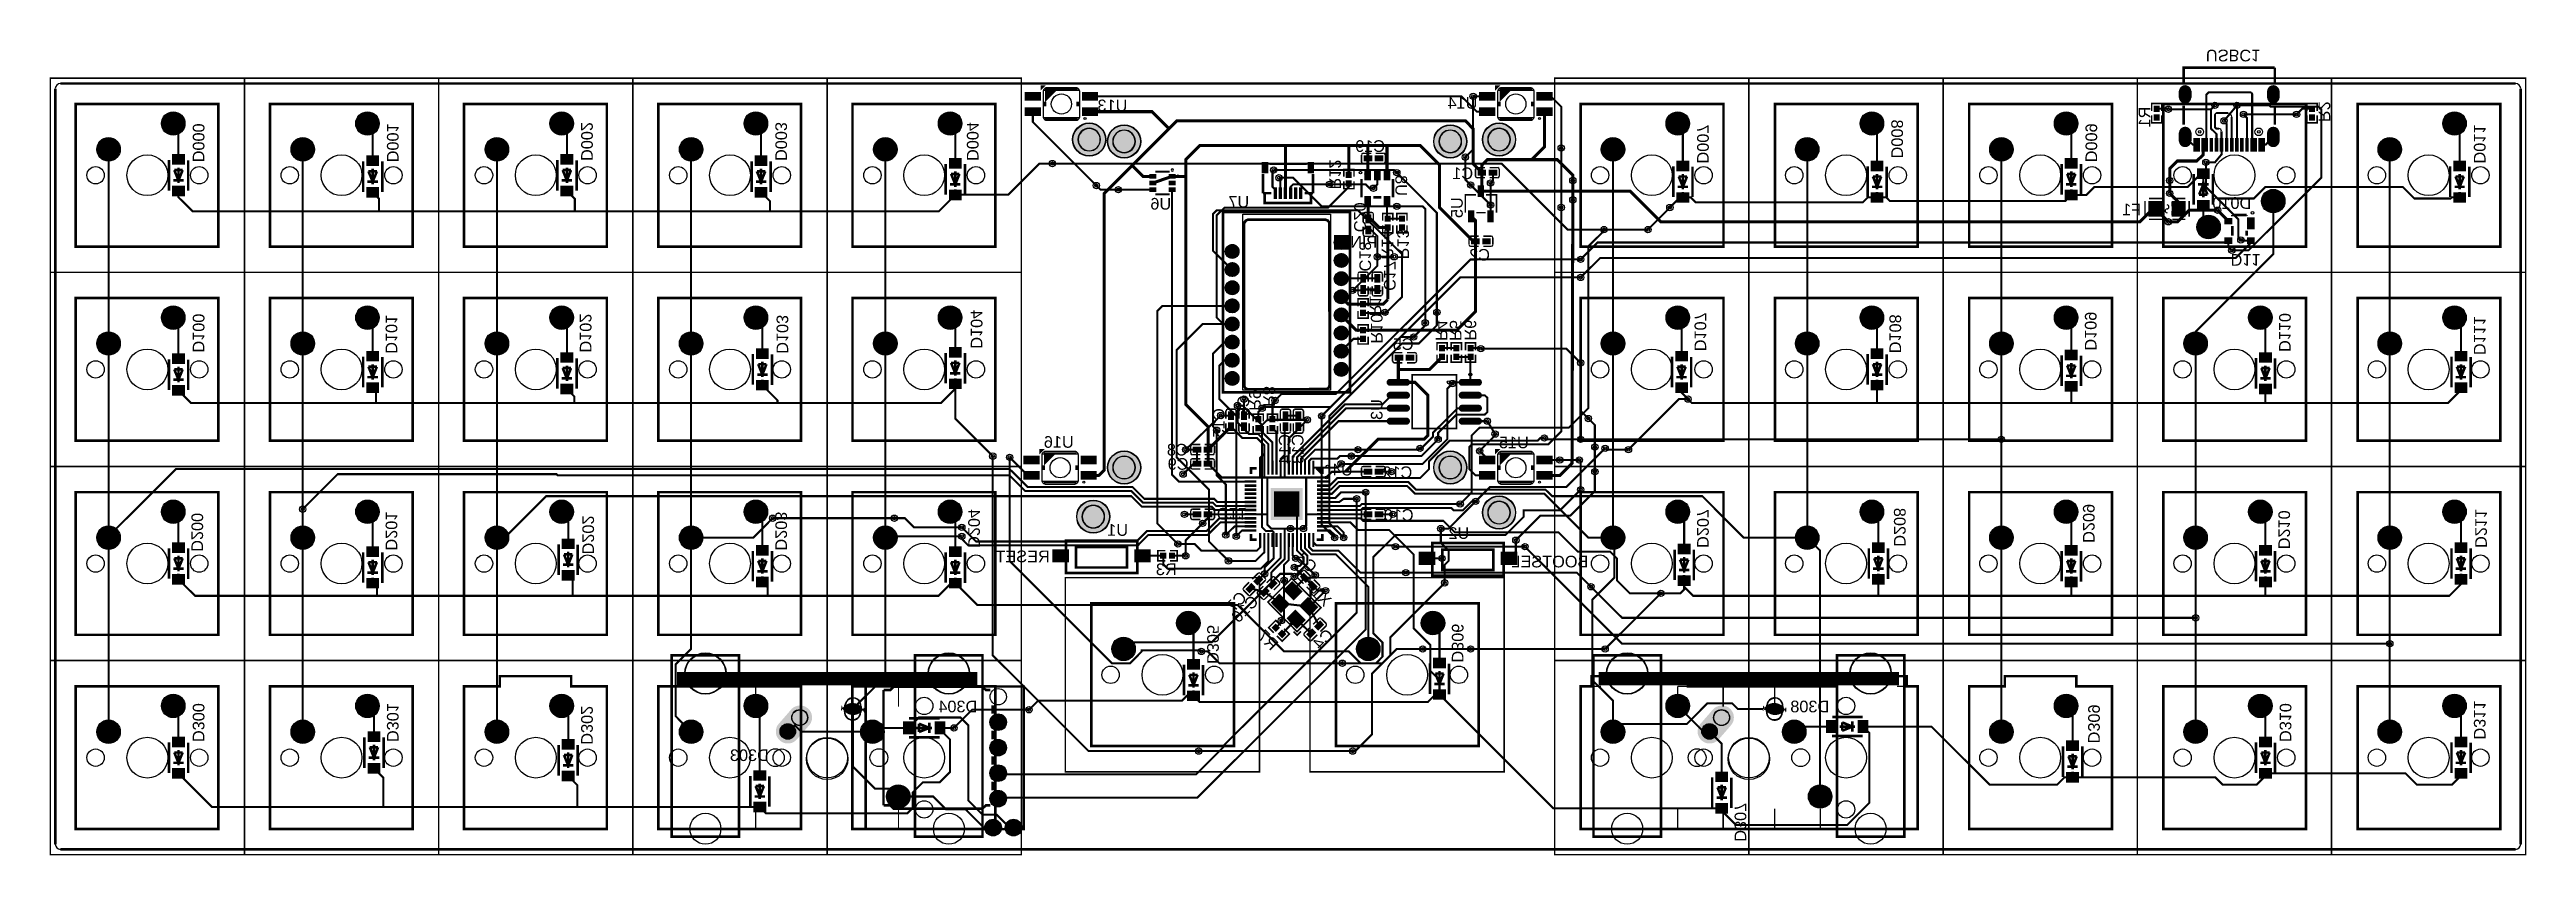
# Model space of a CAD drawing. Header units: millimetres. Extents: x 4 to 247, y 4 to 83.
import ezdxf

# ---------------------------------------------------------------- set-up
doc = ezdxf.new("R2010")
doc.units = ezdxf.units.MM
for name, color, linetype, true_color in [('BoardOutLine', 7, 'Continuous', 0xff00ff), ('BottomLayer', 7, 'Continuous', 0x0000ff), ('BottomPasteMaskLayer', 7, 'Continuous', 0x800000), ('BottomSilkLayer', 7, 'Continuous', 0x66cc33), ('BottomSolderMaskLayer', 7, 'Continuous', 0xaa00ff), ('Document', 7, 'Continuous', 0xffffff), ('Hole', 7, 'Continuous', 0x222222), ('Multi-Layer', 7, 'Continuous', 0xc0c0c0), ('TopLayer', 7, 'Continuous', 0xff0000), ('TopSilkLayer', 7, 'Continuous', 0xffcc00), ('TopSolderMaskLayer', 7, 'Continuous', 0x800080)]:
    doc.layers.add(name, color=color, linetype=linetype, true_color=true_color)
doc.styles.get("Standard").update_dxf_attribs({"font": 'arial.ttf'})

msp = doc.modelspace()

# ---------------------------------------------------------------- texts
at = {"layer": 'BottomSilkLayer', "text_generation_flag": 2}
for s, rotation, p in [('USBC1', 180, (215.39, 82.93)), ('R2', 270, (226.44, 75.82)), ('D000', 270, (17.91, 71.88)), ('D001', 270, (36.96, 71.88)), ('D002', 270, (56.01, 72.01)), ('D003', 270, (75.06, 72.01)), ('D004', 270, (93.85, 72.01)), ('D007', 270, (165.48, 71.76)), ('D008', 270, (184.53, 72.26)), ('D009', 270, (203.58, 71.88)), ('R1', 90, (209.93, 77.34)), ('D011', 270, (241.68, 71.76)), ('R12', 270, (129.41, 69.22)), ('U8', 270, (135.89, 68.58)), ('U5', 90, (142.49, 68.45)), ('C20', 270, (131.83, 65.02)), ('C18', 270, (132.35, 61.17)), ('R14', 270, (134.55, 62.32)), ('R13', 270, (136.07, 62.37)), ('C17', 270, (134.76, 59.27)), ('D11', 180, (217.81, 62.87)), ('R11', 270, (133.35, 56.77)), ('D100', 270, (17.91, 53.21)), ('D101', 270, (36.83, 53.09)), ('D102', 270, (55.88, 53.21)), ('D103', 270, (75.18, 53.09)), ('D104', 270, (94.23, 53.59)), ('R10', 270, (133.48, 54.1)), ('R4', 270, (139.83, 54.36)), ('R5', 270, (141.22, 54.36)), ('R6', 270, (142.67, 54.39)), ('D107', 270, (165.23, 53.34)), ('D108', 270, (184.35, 53.14)), ('D109', 270, (203.52, 53.4)), ('D110', 270, (222.57, 53.27)), ('D111', 270, (241.68, 52.96)), ('C6', 90, (121.54, 49.02)), ('R9', 270, (121.54, 47.5)), ('R8', 270, (122.94, 47.88)), ('C15', 90, (119.13, 47.75)), ('U3', 90, (134.62, 48.64)), ('C14', 90, (125.6, 45.21)), ('C13', 90, (126.87, 45.21)), ('D200', 270, (17.78, 33.66)), ('D201', 270, (36.83, 33.78)), ('D202', 270, (56.13, 33.4)), ('D203', 270, (75.06, 33.78)), ('D204', 270, (93.98, 34.04)), ('C11', 180, (118.36, 37.97)), ('D207', 270, (165.48, 34.04)), ('D208', 270, (184.79, 34.16)), ('D209', 270, (203.33, 34.54)), ('D210', 270, (222.5, 33.91)), ('D211', 270, (241.81, 34.04)), ('C3', 315, (127.51, 31.5)), ('C7', 45, (121.41, 29.08)), ('C16', 45, (122.56, 28.7)), ('X1', 315, (128.91, 28.19)), ('D305', 270, (117.42, 22.66)), ('R7', 315, (123.7, 23.88)), ('C4', 45, (129.92, 25.4)), ('D306', 270, (141.42, 22.79)), ('D300', 270, (17.91, 14.99)), ('D301', 270, (36.96, 14.99)), ('D302', 270, (56.01, 14.73)), ('D309', 270, (203.84, 14.86)), ('D310', 270, (222.63, 14.99)), ('D311', 270, (241.68, 15.24)), ('D307', 270, (169.16, 5.21))]:
    msp.add_text(s, height=1.143, rotation=rotation, dxfattribs=at).set_placement(p)
for s, p in [('U13', (109.59, 76.89)), ('U14', (143.93, 77.14)), ('C19', (134.87, 72.9)), ('C1', (143.51, 70.23)), ('U6', (113.89, 67.24)), ('U7', (121.54, 67.44)), ('D010', (219.84, 67.31)), ('F1', (209.04, 66.68)), ('PIN 1', (134.11, 63.5)), ('C2', (145.16, 62.23)), ('C5', (137.67, 53.47)), ('U16', (104.33, 43.87)), ('C8', (115.51, 43.11)), ('U15', (148.97, 43.82)), ('C9', (115.59, 41.71)), ('U4', (131.7, 41.15)), ('C12', (137.54, 40.89)), ('C10', (137.67, 36.7)), ('U1', (109.66, 35.23)), ('U2', (143.13, 34.93)), ('RESET', (101.98, 32.64)), ('R3', (114.43, 31.37)), ('BOOTSEL', (154.81, 32.13)), ('D304', (94.87, 17.91)), ('D308', (178.44, 17.91)), ('D303', (74.42, 13.13))]:
    msp.add_text(s, height=1.143, dxfattribs=at).set_placement(p)

# ---------------------------------------------------------------- hatches: boundary and pattern name
at = {"layer": 'BottomLayer'}
for points in [[(99.57, 77.94), (99.57, 78.76), (101.07, 78.76), (101.07, 77.94)], [(105.17, 77.94), (105.17, 78.76), (106.67, 78.76), (106.67, 77.94)], [(144.15, 77.94), (144.15, 78.76), (145.65, 78.76), (145.65, 77.94)], [(149.75, 77.94), (149.75, 78.76), (151.25, 78.76), (151.25, 77.94)], [(99.57, 76.44), (99.57, 77.26), (101.07, 77.26), (101.07, 76.44)], [(105.17, 76.44), (105.17, 77.26), (106.67, 77.26), (106.67, 76.44)], [(144.15, 76.44), (144.15, 77.26), (145.65, 77.26), (145.65, 76.44)], [(149.75, 76.44), (149.75, 77.26), (151.25, 77.26), (151.25, 76.44)], [(210.84, 76.86), (210.3, 76.86), (210.3, 77.42), (210.84, 77.42)], [(210.84, 76.56), (210.3, 76.56), (210.3, 75.99), (210.84, 75.99)], [(225.54, 76.86), (226.08, 76.86), (226.08, 77.42), (225.54, 77.42)], [(225.54, 76.56), (226.08, 76.56), (226.08, 75.99), (225.54, 75.99)], [(214.18, 72.95), (214.48, 72.95), (214.48, 74.25), (214.18, 74.25)], [(214.48, 72.95), (214.78, 72.95), (214.78, 74.25), (214.48, 74.25)], [(214.98, 72.95), (215.28, 72.95), (215.28, 74.25), (214.98, 74.25)], [(215.28, 72.95), (215.58, 72.95), (215.58, 74.25), (215.28, 74.25)], [(215.78, 72.95), (216.08, 72.95), (216.08, 74.25), (215.78, 74.25)], [(216.28, 72.95), (216.58, 72.95), (216.58, 74.25), (216.28, 74.25)], [(216.78, 72.95), (217.08, 72.95), (217.08, 74.25), (216.78, 74.25)], [(217.28, 72.95), (217.58, 72.95), (217.58, 74.25), (217.28, 74.25)], [(217.78, 72.95), (218.08, 72.95), (218.08, 74.25), (217.78, 74.25)], [(218.28, 72.95), (218.58, 72.95), (218.58, 74.25), (218.28, 74.25)], [(218.78, 72.95), (219.08, 72.95), (219.08, 74.25), (218.78, 74.25)], [(219.28, 72.95), (219.58, 72.95), (219.58, 74.25), (219.28, 74.25)], [(219.78, 72.95), (220.08, 72.95), (220.08, 74.25), (219.78, 74.25)], [(220.08, 72.95), (220.38, 72.95), (220.38, 74.25), (220.08, 74.25)], [(220.58, 72.95), (220.88, 72.95), (220.88, 74.25), (220.58, 74.25)], [(220.88, 72.95), (221.18, 72.95), (221.18, 74.25), (220.88, 74.25)], [(17.11, 71.66), (17.11, 72.66), (15.91, 72.66), (15.91, 71.66)], [(36.16, 71.54), (36.16, 72.54), (34.96, 72.54), (34.96, 71.54)], [(55.21, 71.66), (55.21, 72.66), (54.01, 72.66), (54.01, 71.66)], [(74.26, 71.54), (74.26, 72.54), (73.06, 72.54), (73.06, 71.54)], [(93.31, 71.28), (93.31, 72.28), (92.11, 72.28), (92.11, 71.28)], [(112.38, 70.29), (112.38, 70.71), (111.78, 70.71), (111.78, 70.29)], [(113.68, 70.71), (113.68, 70.29), (114.28, 70.29), (114.28, 70.71)], [(122.8, 71.85), (122.8, 70.85), (123.4, 70.85), (123.4, 71.85)], [(127.3, 71.85), (127.3, 70.85), (127.9, 70.85), (127.9, 71.85)], [(131.05, 70.38), (131.59, 70.38), (131.59, 70.95), (131.05, 70.95)], [(133.58, 71.99), (133.58, 72.53), (132.79, 72.53), (132.79, 71.99)], [(133.46, 70.14), (133.46, 71.14), (132.86, 71.14), (132.86, 70.14)], [(134.41, 70.14), (134.41, 71.14), (133.81, 71.14), (133.81, 70.14)], [(133.88, 71.99), (133.88, 72.53), (134.67, 72.53), (134.67, 71.99)], [(135.36, 70.14), (135.36, 71.14), (134.76, 71.14), (134.76, 70.14)], [(144.76, 70.6), (144.76, 71.14), (143.97, 71.14), (143.97, 70.6)], [(145.06, 70.6), (145.06, 71.14), (145.85, 71.14), (145.85, 70.6)], [(164.68, 71.03), (164.68, 72.03), (163.48, 72.03), (163.48, 71.03)], [(183.73, 71.03), (183.73, 72.03), (182.53, 72.03), (182.53, 71.03)], [(202.78, 71.28), (202.78, 72.28), (201.58, 72.28), (201.58, 71.28)], [(214.54, 71.27), (214.54, 70.27), (215.74, 70.27), (215.74, 71.27)], [(240.88, 71.03), (240.88, 72.03), (239.68, 72.03), (239.68, 71.03)], [(17.11, 68.56), (17.11, 69.56), (15.91, 69.56), (15.91, 68.56)], [(36.16, 68.44), (36.16, 69.44), (34.96, 69.44), (34.96, 68.44)], [(55.21, 68.56), (55.21, 69.56), (54.01, 69.56), (54.01, 68.56)], [(74.26, 68.44), (74.26, 69.44), (73.06, 69.44), (73.06, 68.44)], [(93.31, 68.18), (93.31, 69.18), (92.11, 69.18), (92.11, 68.18)], [(112.38, 69.64), (112.38, 70.06), (111.78, 70.06), (111.78, 69.64)], [(112.38, 68.99), (112.38, 69.41), (111.78, 69.41), (111.78, 68.99)], [(113.68, 70.06), (113.68, 69.64), (114.28, 69.64), (114.28, 70.06)], [(113.68, 69.41), (113.68, 68.99), (114.28, 68.99), (114.28, 69.41)], [(123.95, 69.35), (123.95, 68.35), (124.25, 68.35), (124.25, 69.35)], [(124.45, 69.35), (124.45, 68.35), (124.75, 68.35), (124.75, 69.35)], [(124.95, 69.35), (124.95, 68.35), (125.25, 68.35), (125.25, 69.35)], [(125.45, 69.35), (125.45, 68.35), (125.75, 68.35), (125.75, 69.35)], [(125.95, 69.35), (125.95, 68.35), (126.25, 68.35), (126.25, 69.35)], [(126.45, 69.35), (126.45, 68.35), (126.75, 68.35), (126.75, 69.35)], [(131.05, 70.08), (131.59, 70.08), (131.59, 69.52), (131.05, 69.52)], [(133.46, 67.54), (133.46, 68.54), (132.86, 68.54), (132.86, 67.54)], [(135.36, 67.54), (135.36, 68.54), (134.76, 68.54), (134.76, 67.54)], [(143.97, 69.59), (143.97, 68.52), (144.57, 68.52), (144.57, 69.59)], [(164.68, 67.93), (164.68, 68.93), (163.48, 68.93), (163.48, 67.93)], [(183.73, 67.93), (183.73, 68.93), (182.53, 68.93), (182.53, 67.93)], [(202.78, 68.18), (202.78, 69.18), (201.58, 69.18), (201.58, 68.18)], [(211.11, 68.06), (209.77, 68.06), (209.77, 66.56), (211.11, 66.56)], [(213.39, 68.06), (212.06, 68.06), (212.06, 66.56), (213.39, 66.56)], [(214.54, 68.17), (214.54, 67.17), (215.74, 67.17), (215.74, 68.17)], [(240.88, 67.93), (240.88, 68.93), (239.68, 68.93), (239.68, 67.93)], [(132.95, 65.94), (133.49, 65.94), (133.49, 66.73), (132.95, 66.73)], [(132.95, 65.64), (133.49, 65.64), (133.49, 64.85), (132.95, 64.85)], [(135.4, 66.06), (134.86, 66.06), (134.86, 66.63), (135.4, 66.63)], [(135.4, 65.76), (134.86, 65.76), (134.86, 65.2), (135.4, 65.2)], [(136.26, 66.06), (136.8, 66.06), (136.8, 66.63), (136.26, 66.63)], [(136.26, 65.76), (136.8, 65.76), (136.8, 65.2), (136.26, 65.2)], [(143.02, 67.12), (143.02, 66.05), (143.62, 66.05), (143.62, 67.12)], [(144.92, 67.12), (144.92, 66.05), (145.52, 66.05), (145.52, 67.12)], [(217.24, 66.4), (217.24, 65.8), (217.94, 65.8), (217.94, 66.4)], [(219.44, 66.45), (219.44, 65.35), (220.14, 65.35), (220.14, 66.45)], [(144.12, 63.87), (144.12, 64.41), (143.33, 64.41), (143.33, 63.87)], [(144.42, 63.87), (144.42, 64.41), (145.21, 64.41), (145.21, 63.87)], [(217.24, 64.5), (217.24, 63.9), (217.94, 63.9), (217.94, 64.5)], [(219.44, 64.5), (219.44, 63.9), (220.14, 63.9), (220.14, 64.5)], [(132.99, 60.09), (132.45, 60.09), (132.45, 60.88), (132.99, 60.88)], [(134.38, 60.09), (133.84, 60.09), (133.84, 60.88), (134.38, 60.88)], [(132.99, 59.79), (132.45, 59.79), (132.45, 59), (132.99, 59)], [(134.38, 59.79), (133.84, 59.79), (133.84, 59), (134.38, 59)], [(132.45, 57.68), (132.99, 57.68), (132.99, 58.25), (132.45, 58.25)], [(132.45, 57.38), (132.99, 57.38), (132.99, 56.82), (132.45, 56.82)], [(74.39, 52.61), (74.39, 53.61), (73.19, 53.61), (73.19, 52.61)], [(93.31, 52.74), (93.31, 53.74), (92.11, 53.74), (92.11, 52.74)], [(132.45, 55.14), (132.99, 55.14), (132.99, 55.71), (132.45, 55.71)], [(132.45, 54.84), (132.99, 54.84), (132.99, 54.28), (132.45, 54.28)], [(140.73, 53.36), (140.19, 53.36), (140.19, 53.93), (140.73, 53.93)], [(141.59, 53.36), (142.13, 53.36), (142.13, 53.93), (141.59, 53.93)], [(143.53, 53.36), (142.99, 53.36), (142.99, 53.93), (143.53, 53.93)], [(183.73, 52.61), (183.73, 53.61), (182.53, 53.61), (182.53, 52.61)], [(202.78, 52.49), (202.78, 53.49), (201.58, 53.49), (201.58, 52.49)], [(17.11, 52.1), (17.11, 53.1), (15.91, 53.1), (15.91, 52.1)], [(36.16, 52.36), (36.16, 53.36), (34.96, 53.36), (34.96, 52.36)], [(55.21, 52.23), (55.21, 53.23), (54.01, 53.23), (54.01, 52.23)], [(136.63, 52.44), (136.63, 52.98), (135.84, 52.98), (135.84, 52.44)], [(136.93, 52.44), (136.93, 52.98), (137.72, 52.98), (137.72, 52.44)], [(140.73, 53.06), (140.19, 53.06), (140.19, 52.5), (140.73, 52.5)], [(141.59, 53.06), (142.13, 53.06), (142.13, 52.5), (141.59, 52.5)], [(143.53, 53.06), (142.99, 53.06), (142.99, 52.5), (143.53, 52.5)], [(164.56, 52.36), (164.56, 53.36), (163.36, 53.36), (163.36, 52.36)], [(221.83, 52.23), (221.83, 53.23), (220.63, 53.23), (220.63, 52.23)], [(241.01, 52.36), (241.01, 53.36), (239.81, 53.36), (239.81, 52.36)], [(17.11, 49), (17.11, 50), (15.91, 50), (15.91, 49)], [(36.16, 49.26), (36.16, 50.26), (34.96, 50.26), (34.96, 49.26)], [(55.21, 49.13), (55.21, 50.13), (54.01, 50.13), (54.01, 49.13)], [(74.39, 49.51), (74.39, 50.51), (73.19, 50.51), (73.19, 49.51)], [(93.31, 49.64), (93.31, 50.64), (92.11, 50.64), (92.11, 49.64)], [(135.36, 49.98, -0.785398), (135.36, 50.61), (136.98, 50.61, -0.785398), (136.98, 49.98)], [(135.36, 48.71, -0.785398), (135.36, 49.34), (136.98, 49.34, -0.785398), (136.98, 48.71)], [(142.42, 49.98, -0.785398), (142.42, 50.61), (144.04, 50.61, -0.785398), (144.04, 49.98)], [(142.42, 48.71, -0.785398), (142.42, 49.34), (144.04, 49.34, -0.785398), (144.04, 48.71)], [(164.56, 49.26), (164.56, 50.26), (163.36, 50.26), (163.36, 49.26)], [(183.73, 49.51), (183.73, 50.51), (182.53, 50.51), (182.53, 49.51)], [(202.78, 49.39), (202.78, 50.39), (201.58, 50.39), (201.58, 49.39)], [(221.83, 49.13), (221.83, 50.13), (220.63, 50.13), (220.63, 49.13)], [(241.01, 49.26), (241.01, 50.26), (239.81, 50.26), (239.81, 49.26)], [(120.03, 46.63), (119.49, 46.63), (119.49, 47.42), (120.03, 47.42)], [(120.03, 46.33), (119.49, 46.33), (119.49, 45.54), (120.03, 45.54)], [(121.3, 46.63), (120.76, 46.63), (120.76, 47.42), (121.3, 47.42)], [(121.3, 46.33), (120.76, 46.33), (120.76, 45.54), (121.3, 45.54)], [(122.16, 46.38), (122.7, 46.38), (122.7, 46.94), (122.16, 46.94)], [(123.56, 46.38), (124.1, 46.38), (124.1, 46.94), (123.56, 46.94)], [(125.37, 46.63), (124.83, 46.63), (124.83, 47.42), (125.37, 47.42)], [(125.37, 46.33), (124.83, 46.33), (124.83, 45.54), (125.37, 45.54)], [(126.64, 46.63), (126.1, 46.63), (126.1, 47.42), (126.64, 47.42)], [(126.64, 46.33), (126.1, 46.33), (126.1, 45.54), (126.64, 45.54)], [(135.36, 47.44, -0.785398), (135.36, 48.07), (136.98, 48.07, -0.785398), (136.98, 47.44)], [(135.36, 46.17, -0.785398), (135.36, 46.8), (136.98, 46.8, -0.785398), (136.98, 46.17)], [(142.42, 47.44, -0.785398), (142.42, 48.07), (144.04, 48.07, -0.785398), (144.04, 47.44)], [(142.42, 46.17, -0.785398), (142.42, 46.8), (144.04, 46.8, -0.785398), (144.04, 46.17)], [(116.82, 43.96), (116.82, 43.42), (116.03, 43.42), (116.03, 43.96)], [(117.12, 43.96), (117.12, 43.42), (117.91, 43.42), (117.91, 43.96)], [(122.16, 46.08), (122.7, 46.08), (122.7, 45.51), (122.16, 45.51)], [(123.56, 46.08), (124.1, 46.08), (124.1, 45.51), (123.56, 45.51)], [(99.45, 42.25), (99.45, 43.07), (100.95, 43.07), (100.95, 42.25)], [(99.45, 40.75), (99.45, 41.57), (100.95, 41.57), (100.95, 40.75)], [(105.05, 42.25), (105.05, 43.07), (106.55, 43.07), (106.55, 42.25)], [(105.05, 40.75), (105.05, 41.57), (106.55, 41.57), (106.55, 40.75)], [(116.82, 42.56), (116.82, 42.02), (116.03, 42.02), (116.03, 42.56)], [(117.12, 42.56), (117.12, 42.02), (117.91, 42.02), (117.91, 42.56)], [(122.52, 42.45), (122.52, 41.35), (122.72, 41.35), (122.72, 42.45)], [(122.92, 42.45), (122.92, 41.35), (123.12, 41.35), (123.12, 42.45)], [(123.32, 42.45), (123.32, 41.35), (123.52, 41.35), (123.52, 42.45)], [(123.72, 42.45), (123.72, 41.35), (123.92, 41.35), (123.92, 42.45)], [(124.12, 42.45), (124.12, 41.35), (124.32, 41.35), (124.32, 42.45)], [(124.52, 42.45), (124.52, 41.35), (124.72, 41.35), (124.72, 42.45)], [(124.92, 42.45), (124.92, 41.35), (125.12, 41.35), (125.12, 42.45)], [(125.32, 42.45), (125.32, 41.35), (125.52, 41.35), (125.52, 42.45)], [(125.72, 42.45), (125.72, 41.35), (125.92, 41.35), (125.92, 42.45)], [(126.12, 42.45), (126.12, 41.35), (126.32, 41.35), (126.32, 42.45)], [(126.52, 42.45), (126.52, 41.35), (126.72, 41.35), (126.72, 42.45)], [(126.92, 42.45), (126.92, 41.35), (127.12, 41.35), (127.12, 42.45)], [(127.32, 42.45), (127.32, 41.35), (127.52, 41.35), (127.52, 42.45)], [(127.72, 42.45), (127.72, 41.35), (127.92, 41.35), (127.92, 42.45)], [(133.58, 41.26), (133.58, 41.8), (132.79, 41.8), (132.79, 41.26)], [(133.88, 41.26), (133.88, 41.8), (134.67, 41.8), (134.67, 41.26)], [(144.15, 42.25), (144.15, 43.07), (145.65, 43.07), (145.65, 42.25)], [(144.15, 40.75), (144.15, 41.57), (145.65, 41.57), (145.65, 40.75)], [(149.75, 42.25), (149.75, 43.07), (151.25, 43.07), (151.25, 42.25)], [(149.75, 40.75), (149.75, 41.57), (151.25, 41.57), (151.25, 40.75)], [(121.12, 40.85), (122.22, 40.85), (122.22, 41.05), (121.12, 41.05)], [(121.12, 40.45), (122.22, 40.45), (122.22, 40.65), (121.12, 40.65)], [(121.12, 40.05), (122.22, 40.05), (122.22, 40.25), (121.12, 40.25)], [(121.12, 39.65), (122.22, 39.65), (122.22, 39.85), (121.12, 39.85)], [(121.12, 39.25), (122.22, 39.25), (122.22, 39.45), (121.12, 39.45)], [(121.12, 38.85), (122.22, 38.85), (122.22, 39.05), (121.12, 39.05)], [(129.32, 41.05), (128.22, 41.05), (128.22, 40.85), (129.32, 40.85)], [(129.32, 40.65), (128.22, 40.65), (128.22, 40.45), (129.32, 40.45)], [(129.32, 40.25), (128.22, 40.25), (128.22, 40.05), (129.32, 40.05)], [(129.32, 39.85), (128.22, 39.85), (128.22, 39.65), (129.32, 39.65)], [(129.32, 39.45), (128.22, 39.45), (128.22, 39.25), (129.32, 39.25)], [(129.32, 39.05), (128.22, 39.05), (128.22, 38.85), (129.32, 38.85)], [(116.82, 37.61), (116.82, 37.07), (116.03, 37.07), (116.03, 37.61)], [(117.12, 37.61), (117.12, 37.07), (117.91, 37.07), (117.91, 37.61)], [(121.12, 38.45), (122.22, 38.45), (122.22, 38.65), (121.12, 38.65)], [(121.12, 38.05), (122.22, 38.05), (122.22, 38.25), (121.12, 38.25)], [(121.12, 37.65), (122.22, 37.65), (122.22, 37.85), (121.12, 37.85)], [(121.12, 37.25), (122.22, 37.25), (122.22, 37.45), (121.12, 37.45)], [(121.12, 36.85), (122.22, 36.85), (122.22, 37.05), (121.12, 37.05)], [(121.12, 36.45), (122.22, 36.45), (122.22, 36.65), (121.12, 36.65)], [(129.32, 38.65), (128.22, 38.65), (128.22, 38.45), (129.32, 38.45)], [(129.32, 38.25), (128.22, 38.25), (128.22, 38.05), (129.32, 38.05)], [(129.32, 37.85), (128.22, 37.85), (128.22, 37.65), (129.32, 37.65)], [(129.32, 37.45), (128.22, 37.45), (128.22, 37.25), (129.32, 37.25)], [(129.32, 37.05), (128.22, 37.05), (128.22, 36.85), (129.32, 36.85)], [(129.32, 36.65), (128.22, 36.65), (128.22, 36.45), (129.32, 36.45)], [(133.58, 37.07), (133.58, 37.61), (132.79, 37.61), (132.79, 37.07)], [(133.88, 37.07), (133.88, 37.61), (134.67, 37.61), (134.67, 37.07)], [(17.11, 33.56), (17.11, 34.56), (15.91, 34.56), (15.91, 33.56)], [(36.16, 33.18), (36.16, 34.18), (34.96, 34.18), (34.96, 33.18)], [(55.34, 33.94), (55.34, 34.94), (54.14, 34.94), (54.14, 33.94)], [(74.39, 33.31), (74.39, 34.31), (73.19, 34.31), (73.19, 33.31)], [(93.31, 33.18), (93.31, 34.18), (92.11, 34.18), (92.11, 33.18)], [(121.12, 36.05), (122.22, 36.05), (122.22, 36.25), (121.12, 36.25)], [(121.12, 35.65), (122.22, 35.65), (122.22, 35.85), (121.12, 35.85)], [(122.72, 34.25), (122.72, 35.35), (122.52, 35.35), (122.52, 34.25)], [(123.12, 34.25), (123.12, 35.35), (122.92, 35.35), (122.92, 34.25)], [(123.52, 34.25), (123.52, 35.35), (123.32, 35.35), (123.32, 34.25)], [(123.92, 34.25), (123.92, 35.35), (123.72, 35.35), (123.72, 34.25)], [(124.32, 34.25), (124.32, 35.35), (124.12, 35.35), (124.12, 34.25)], [(124.72, 34.25), (124.72, 35.35), (124.52, 35.35), (124.52, 34.25)], [(125.12, 34.25), (125.12, 35.35), (124.92, 35.35), (124.92, 34.25)], [(125.52, 34.25), (125.52, 35.35), (125.32, 35.35), (125.32, 34.25)], [(125.92, 34.25), (125.92, 35.35), (125.72, 35.35), (125.72, 34.25)], [(126.32, 34.25), (126.32, 35.35), (126.12, 35.35), (126.12, 34.25)], [(126.72, 34.25), (126.72, 35.35), (126.52, 35.35), (126.52, 34.25)], [(127.12, 34.25), (127.12, 35.35), (126.92, 35.35), (126.92, 34.25)], [(127.52, 34.25), (127.52, 35.35), (127.32, 35.35), (127.32, 34.25)], [(127.92, 34.25), (127.92, 35.35), (127.72, 35.35), (127.72, 34.25)], [(129.32, 36.25), (128.22, 36.25), (128.22, 36.05), (129.32, 36.05)], [(129.32, 35.85), (128.22, 35.85), (128.22, 35.65), (129.32, 35.65)], [(164.81, 33.43), (164.81, 34.43), (163.61, 34.43), (163.61, 33.43)], [(183.86, 33.56), (183.86, 34.56), (182.66, 34.56), (182.66, 33.56)], [(202.78, 33.31), (202.78, 34.31), (201.58, 34.31), (201.58, 33.31)], [(221.83, 33.31), (221.83, 34.31), (220.63, 34.31), (220.63, 33.31)], [(241.01, 33.56), (241.01, 34.56), (239.81, 34.56), (239.81, 33.56)], [(55.34, 30.84), (55.34, 31.84), (54.14, 31.84), (54.14, 30.84)], [(102.3, 33.87), (102.3, 32.67), (103.8, 32.67), (103.8, 33.87)], [(110.32, 33.87), (110.32, 32.67), (111.82, 32.67), (111.82, 33.87)], [(113.39, 33.54), (113.39, 33), (112.82, 33), (112.82, 33.54)], [(113.69, 33.54), (113.69, 33), (114.25, 33), (114.25, 33.54)], [(127.08, 30.65), (127.47, 31.03), (126.91, 31.59), (126.53, 31.21)], [(138.24, 33.62), (138.24, 32.42), (139.74, 32.42), (139.74, 33.62)], [(146.26, 33.62), (146.26, 32.42), (147.76, 32.42), (147.76, 33.62)], [(17.11, 30.46), (17.11, 31.46), (15.91, 31.46), (15.91, 30.46)], [(36.16, 30.08), (36.16, 31.08), (34.96, 31.08), (34.96, 30.08)], [(74.39, 30.21), (74.39, 31.21), (73.19, 31.21), (73.19, 30.21)], [(93.31, 30.08), (93.31, 31.08), (92.11, 31.08), (92.11, 30.08)], [(121.75, 30.56), (122.13, 30.18), (121.57, 29.62), (121.19, 30.01)], [(121.96, 30.78), (122.34, 30.4), (122.9, 30.95), (122.52, 31.34)], [(123.15, 30.18), (123.53, 29.8), (122.97, 29.24), (122.59, 29.63)], [(123.36, 30.4), (123.74, 30.01), (124.3, 30.57), (123.92, 30.95)], [(125.51, 28.54), (124.52, 29.53), (123.67, 28.68), (124.66, 27.69)], [(126.74, 29.77), (125.75, 30.76), (124.91, 29.92), (125.9, 28.93)], [(128.3, 28.22), (127.31, 29.21), (126.46, 28.36), (127.45, 27.37)], [(127.3, 30.44), (127.68, 30.82), (128.24, 30.26), (127.86, 29.88)], [(164.81, 30.34), (164.81, 31.34), (163.61, 31.34), (163.61, 30.34)], [(183.86, 30.46), (183.86, 31.46), (182.66, 31.46), (182.66, 30.46)], [(202.78, 30.21), (202.78, 31.21), (201.58, 31.21), (201.58, 30.21)], [(221.83, 30.21), (221.83, 31.21), (220.63, 31.21), (220.63, 30.21)], [(241.01, 30.46), (241.01, 31.46), (239.81, 31.46), (239.81, 30.46)], [(127.06, 26.98), (126.07, 27.97), (125.22, 27.12), (126.21, 26.13)], [(127.93, 26.33), (128.31, 25.95), (128.87, 26.51), (128.49, 26.89)], [(124.16, 25.82), (124.55, 26.21), (124.15, 26.61), (123.76, 26.22)], [(124.38, 25.61), (124.76, 25.99), (125.16, 25.59), (124.78, 25.21)], [(127.72, 26.12), (128.1, 25.74), (127.54, 25.18), (127.16, 25.56)], [(116.68, 22.13), (116.68, 23.13), (115.48, 23.13), (115.48, 22.13)], [(140.81, 22.26), (140.81, 23.26), (139.61, 23.26), (139.61, 22.26)], [(116.68, 19.03), (116.68, 20.03), (115.48, 20.03), (115.48, 19.03)], [(140.81, 19.16), (140.81, 20.16), (139.61, 20.16), (139.61, 19.16)], [(179.16, 17.11), (178.16, 17.11), (178.16, 15.91), (179.16, 15.91)], [(182.26, 17.11), (181.26, 17.11), (181.26, 15.91), (182.26, 15.91)], [(17.11, 14.51), (17.11, 15.51), (15.91, 15.51), (15.91, 14.51)], [(36.29, 15.02), (36.29, 16.02), (35.09, 16.02), (35.09, 15.02)], [(55.34, 14.26), (55.34, 15.26), (54.14, 15.26), (54.14, 14.26)], [(88.61, 16.98), (87.61, 16.98), (87.61, 15.78), (88.61, 15.78)], [(91.71, 16.98), (90.71, 16.98), (90.71, 15.78), (91.71, 15.78)], [(202.91, 14.13), (202.91, 15.13), (201.71, 15.13), (201.71, 14.13)], [(221.83, 14.51), (221.83, 15.51), (220.63, 15.51), (220.63, 14.51)], [(241.01, 14.51), (241.01, 15.51), (239.81, 15.51), (239.81, 14.51)], [(17.11, 11.41), (17.11, 12.41), (15.91, 12.41), (15.91, 11.41)], [(36.29, 11.92), (36.29, 12.92), (35.09, 12.92), (35.09, 11.92)], [(55.34, 11.16), (55.34, 12.16), (54.14, 12.16), (54.14, 11.16)], [(74.13, 11.21), (74.13, 12.21), (72.93, 12.21), (72.93, 11.21)], [(221.83, 11.41), (221.83, 12.41), (220.63, 12.41), (220.63, 11.41)], [(241.01, 11.41), (241.01, 12.41), (239.81, 12.41), (239.81, 11.41)], [(168.49, 11.08), (168.49, 12.08), (167.29, 12.08), (167.29, 11.08)], [(202.91, 11.03), (202.91, 12.03), (201.71, 12.03), (201.71, 11.03)], [(74.13, 8.11), (74.13, 9.11), (72.93, 9.11), (72.93, 8.11)], [(168.49, 7.98), (168.49, 8.98), (167.29, 8.98), (167.29, 7.98)]]:
    msp.add_hatch(color=256, dxfattribs=at).paths.add_polyline_path(points)
at = {"layer": 'BottomPasteMaskLayer'}
for points in [[(99.57, 77.94), (99.57, 78.76), (101.07, 78.76), (101.07, 77.94)], [(105.17, 77.94), (105.17, 78.76), (106.67, 78.76), (106.67, 77.94)], [(144.15, 77.94), (144.15, 78.76), (145.65, 78.76), (145.65, 77.94)], [(149.75, 77.94), (149.75, 78.76), (151.25, 78.76), (151.25, 77.94)], [(213.34, 77.65), (213.31, 77.65), (213.28, 77.65), (213.25, 77.66), (213.22, 77.66), (213.19, 77.67), (213.16, 77.68), (213.13, 77.69), (213.11, 77.7), (213.08, 77.71), (213.05, 77.73), (213.03, 77.74), (213, 77.76), (212.98, 77.78), (212.96, 77.8), (212.93, 77.82), (212.91, 77.84), (212.89, 77.86), (212.88, 77.88), (212.86, 77.91), (212.84, 77.93), (212.83, 77.96), (212.81, 77.99), (212.8, 78.01), (212.79, 78.04), (212.78, 78.07), (212.77, 78.1), (212.77, 78.13), (212.76, 78.16), (212.76, 78.19), (212.75, 78.22), (212.75, 78.25), (212.75, 78.85), (212.75, 78.88), (212.76, 78.91), (212.76, 78.94), (212.77, 78.97), (212.77, 79), (212.78, 79.02), (212.79, 79.05), (212.8, 79.08), (212.81, 79.11), (212.83, 79.13), (212.84, 79.16), (212.86, 79.19), (212.88, 79.21), (212.89, 79.23), (212.91, 79.26), (212.93, 79.28), (212.96, 79.3), (212.98, 79.32), (213, 79.33), (213.03, 79.35), (213.05, 79.37), (213.08, 79.38), (213.11, 79.39), (213.13, 79.41), (213.16, 79.42), (213.19, 79.42), (213.22, 79.43), (213.25, 79.44), (213.28, 79.44), (213.31, 79.45), (213.34, 79.45), (213.37, 79.45), (213.4, 79.45), (213.43, 79.44), (213.46, 79.44), (213.49, 79.43), (213.52, 79.42), (213.54, 79.42), (213.57, 79.41), (213.6, 79.39), (213.63, 79.38), (213.65, 79.37), (213.68, 79.35), (213.7, 79.33), (213.73, 79.32), (213.75, 79.3), (213.77, 79.28), (213.79, 79.26), (213.81, 79.23), (213.83, 79.21), (213.85, 79.19), (213.87, 79.16), (213.88, 79.13), (213.89, 79.11), (213.91, 79.08), (213.92, 79.05), (213.93, 79.02), (213.93, 79), (213.94, 78.97), (213.95, 78.94), (213.95, 78.91), (213.95, 78.88), (213.95, 78.85), (213.95, 78.25), (213.95, 78.22), (213.95, 78.19), (213.95, 78.16), (213.94, 78.13), (213.93, 78.1), (213.93, 78.07), (213.92, 78.04), (213.91, 78.01), (213.89, 77.99), (213.88, 77.96), (213.87, 77.93), (213.85, 77.91), (213.83, 77.88), (213.81, 77.86), (213.79, 77.84), (213.77, 77.82), (213.75, 77.8), (213.73, 77.78), (213.7, 77.76), (213.68, 77.74), (213.65, 77.73), (213.63, 77.71), (213.6, 77.7), (213.57, 77.69), (213.54, 77.68), (213.52, 77.67), (213.49, 77.66), (213.46, 77.66), (213.43, 77.65), (213.4, 77.65), (213.37, 77.65)], [(222.05, 77.65), (222.02, 77.65), (221.99, 77.65), (221.96, 77.65), (221.93, 77.65), (221.9, 77.66), (221.87, 77.66), (221.84, 77.67), (221.81, 77.68), (221.78, 77.69), (221.76, 77.7), (221.73, 77.71), (221.7, 77.73), (221.68, 77.74), (221.65, 77.76), (221.63, 77.78), (221.61, 77.8), (221.58, 77.82), (221.56, 77.84), (221.54, 77.86), (221.53, 77.88), (221.51, 77.91), (221.49, 77.93), (221.48, 77.96), (221.46, 77.99), (221.45, 78.01), (221.44, 78.04), (221.43, 78.07), (221.42, 78.1), (221.42, 78.13), (221.41, 78.16), (221.41, 78.19), (221.4, 78.22), (221.4, 78.25), (221.4, 78.85), (221.4, 78.88), (221.41, 78.91), (221.41, 78.94), (221.42, 78.97), (221.42, 79), (221.43, 79.02), (221.44, 79.05), (221.45, 79.08), (221.46, 79.11), (221.48, 79.13), (221.49, 79.16), (221.51, 79.19), (221.53, 79.21), (221.54, 79.23), (221.56, 79.26), (221.58, 79.28), (221.61, 79.3), (221.63, 79.32), (221.65, 79.33), (221.68, 79.35), (221.7, 79.37), (221.73, 79.38), (221.76, 79.39), (221.78, 79.41), (221.81, 79.42), (221.84, 79.42), (221.87, 79.43), (221.9, 79.44), (221.93, 79.44), (221.96, 79.45), (221.99, 79.45), (222.02, 79.45), (222.05, 79.45), (222.08, 79.44), (222.11, 79.44), (222.14, 79.43), (222.17, 79.42), (222.19, 79.42), (222.22, 79.41), (222.25, 79.39), (222.28, 79.38), (222.3, 79.37), (222.33, 79.35), (222.35, 79.33), (222.38, 79.32), (222.4, 79.3), (222.42, 79.28), (222.44, 79.26), (222.46, 79.23), (222.48, 79.21), (222.5, 79.19), (222.52, 79.16), (222.53, 79.13), (222.54, 79.11), (222.56, 79.08), (222.57, 79.05), (222.58, 79.02), (222.59, 79), (222.59, 78.97), (222.6, 78.94), (222.6, 78.91), (222.6, 78.88), (222.6, 78.85), (222.6, 78.25), (222.6, 78.22), (222.6, 78.19), (222.6, 78.16), (222.59, 78.13), (222.59, 78.1), (222.58, 78.07), (222.57, 78.04), (222.56, 78.01), (222.54, 77.99), (222.53, 77.96), (222.52, 77.93), (222.5, 77.91), (222.48, 77.88), (222.46, 77.86), (222.44, 77.84), (222.42, 77.82), (222.4, 77.8), (222.38, 77.78), (222.35, 77.76), (222.33, 77.74), (222.3, 77.73), (222.28, 77.71), (222.25, 77.7), (222.22, 77.69), (222.19, 77.68), (222.17, 77.67), (222.14, 77.66), (222.11, 77.66), (222.08, 77.65)], [(99.57, 76.44), (99.57, 77.26), (101.07, 77.26), (101.07, 76.44)], [(105.17, 76.44), (105.17, 77.26), (106.67, 77.26), (106.67, 76.44)], [(144.15, 76.44), (144.15, 77.26), (145.65, 77.26), (145.65, 76.44)], [(149.75, 76.44), (149.75, 77.26), (151.25, 77.26), (151.25, 76.44)], [(210.8, 76.84), (210.34, 76.84), (210.3, 76.88), (210.3, 77.38), (210.34, 77.42), (210.8, 77.42), (210.84, 77.38), (210.84, 76.88)], [(210.8, 76.57), (210.34, 76.57), (210.3, 76.53), (210.3, 76.03), (210.34, 75.99), (210.8, 75.99), (210.84, 76.03), (210.84, 76.53)], [(213.4, 73.37), (213.37, 73.37), (213.34, 73.37), (213.31, 73.37), (213.28, 73.37), (213.25, 73.38), (213.22, 73.38), (213.19, 73.39), (213.16, 73.4), (213.13, 73.41), (213.11, 73.42), (213.08, 73.43), (213.05, 73.45), (213.03, 73.46), (213, 73.48), (212.98, 73.5), (212.96, 73.52), (212.93, 73.54), (212.91, 73.56), (212.89, 73.58), (212.88, 73.61), (212.86, 73.63), (212.84, 73.65), (212.83, 73.68), (212.81, 73.71), (212.8, 73.73), (212.79, 73.76), (212.78, 73.79), (212.77, 73.82), (212.77, 73.85), (212.76, 73.88), (212.76, 73.91), (212.75, 73.94), (212.75, 73.97), (212.75, 74.77), (212.75, 74.8), (212.76, 74.83), (212.76, 74.86), (212.77, 74.89), (212.77, 74.92), (212.78, 74.94), (212.79, 74.97), (212.8, 75), (212.81, 75.03), (212.83, 75.05), (212.84, 75.08), (212.86, 75.11), (212.88, 75.13), (212.89, 75.15), (212.91, 75.18), (212.93, 75.2), (212.96, 75.22), (212.98, 75.24), (213, 75.25), (213.03, 75.27), (213.05, 75.29), (213.08, 75.3), (213.11, 75.31), (213.13, 75.33), (213.16, 75.34), (213.19, 75.34), (213.22, 75.35), (213.25, 75.36), (213.28, 75.36), (213.31, 75.37), (213.34, 75.37), (213.37, 75.37), (213.4, 75.37), (213.43, 75.36), (213.46, 75.36), (213.49, 75.35), (213.52, 75.34), (213.54, 75.34), (213.57, 75.33), (213.6, 75.31), (213.63, 75.3), (213.65, 75.29), (213.68, 75.27), (213.7, 75.25), (213.73, 75.24), (213.75, 75.22), (213.77, 75.2), (213.79, 75.18), (213.81, 75.15), (213.83, 75.13), (213.85, 75.11), (213.87, 75.08), (213.88, 75.05), (213.89, 75.03), (213.91, 75), (213.92, 74.97), (213.93, 74.94), (213.93, 74.92), (213.94, 74.89), (213.95, 74.86), (213.95, 74.83), (213.95, 74.8), (213.95, 74.77), (213.95, 73.97), (213.95, 73.94), (213.95, 73.91), (213.95, 73.88), (213.94, 73.85), (213.93, 73.82), (213.93, 73.79), (213.92, 73.76), (213.91, 73.73), (213.89, 73.71), (213.88, 73.68), (213.87, 73.65), (213.85, 73.63), (213.83, 73.61), (213.81, 73.58), (213.79, 73.56), (213.77, 73.54), (213.75, 73.52), (213.73, 73.5), (213.7, 73.48), (213.68, 73.46), (213.65, 73.45), (213.63, 73.43), (213.6, 73.42), (213.57, 73.41), (213.54, 73.4), (213.52, 73.39), (213.49, 73.38), (213.46, 73.38), (213.43, 73.37)], [(222.05, 73.37), (222.02, 73.37), (221.99, 73.37), (221.96, 73.37), (221.93, 73.37), (221.9, 73.38), (221.87, 73.38), (221.84, 73.39), (221.81, 73.4), (221.78, 73.41), (221.76, 73.42), (221.73, 73.43), (221.7, 73.45), (221.68, 73.46), (221.65, 73.48), (221.63, 73.5), (221.61, 73.52), (221.58, 73.54), (221.56, 73.56), (221.54, 73.58), (221.53, 73.61), (221.51, 73.63), (221.49, 73.65), (221.48, 73.68), (221.46, 73.71), (221.45, 73.73), (221.44, 73.76), (221.43, 73.79), (221.42, 73.82), (221.42, 73.85), (221.41, 73.88), (221.41, 73.91), (221.4, 73.94), (221.4, 73.97), (221.4, 74.77), (221.4, 74.8), (221.41, 74.83), (221.41, 74.86), (221.42, 74.89), (221.42, 74.92), (221.43, 74.94), (221.44, 74.97), (221.45, 75), (221.46, 75.03), (221.48, 75.05), (221.49, 75.08), (221.51, 75.11), (221.53, 75.13), (221.54, 75.15), (221.56, 75.18), (221.58, 75.2), (221.61, 75.22), (221.63, 75.24), (221.65, 75.25), (221.68, 75.27), (221.7, 75.29), (221.73, 75.3), (221.76, 75.31), (221.78, 75.33), (221.81, 75.34), (221.84, 75.34), (221.87, 75.35), (221.9, 75.36), (221.93, 75.36), (221.96, 75.37), (221.99, 75.37), (222.02, 75.37), (222.05, 75.37), (222.08, 75.36), (222.11, 75.36), (222.14, 75.35), (222.17, 75.34), (222.19, 75.34), (222.22, 75.33), (222.25, 75.31), (222.28, 75.3), (222.3, 75.29), (222.33, 75.27), (222.35, 75.25), (222.38, 75.24), (222.4, 75.22), (222.42, 75.2), (222.44, 75.18), (222.46, 75.15), (222.48, 75.13), (222.5, 75.11), (222.52, 75.08), (222.53, 75.05), (222.54, 75.03), (222.56, 75), (222.57, 74.97), (222.58, 74.94), (222.59, 74.92), (222.59, 74.89), (222.6, 74.86), (222.6, 74.83), (222.6, 74.8), (222.6, 74.77), (222.6, 73.97), (222.6, 73.94), (222.6, 73.91), (222.6, 73.88), (222.59, 73.85), (222.59, 73.82), (222.58, 73.79), (222.57, 73.76), (222.56, 73.73), (222.54, 73.71), (222.53, 73.68), (222.52, 73.65), (222.5, 73.63), (222.48, 73.61), (222.46, 73.58), (222.44, 73.56), (222.42, 73.54), (222.4, 73.52), (222.38, 73.5), (222.35, 73.48), (222.33, 73.46), (222.3, 73.45), (222.28, 73.43), (222.25, 73.42), (222.22, 73.41), (222.19, 73.4), (222.17, 73.39), (222.14, 73.38), (222.11, 73.38), (222.08, 73.37)], [(225.58, 76.84), (226.04, 76.84), (226.08, 76.88), (226.08, 77.38), (226.04, 77.42), (225.58, 77.42), (225.54, 77.38), (225.54, 76.88)], [(225.58, 76.57), (226.04, 76.57), (226.08, 76.53), (226.08, 76.03), (226.04, 75.99), (225.58, 75.99), (225.54, 76.03), (225.54, 76.53)], [(214.78, 74.25), (214.78, 72.95), (214.48, 72.95), (214.48, 72.95), (214.18, 72.95), (214.18, 74.25), (214.48, 74.25), (214.48, 74.25)], [(215.58, 74.25), (215.58, 72.95), (215.28, 72.95), (215.28, 72.95), (214.98, 72.95), (214.98, 74.25), (215.28, 74.25), (215.28, 74.25)], [(216.08, 74.25), (216.08, 72.95), (215.78, 72.95), (215.78, 74.25)], [(216.28, 72.95), (216.28, 74.25), (216.58, 74.25), (216.58, 72.95)], [(217.08, 74.25), (217.08, 72.95), (216.78, 72.95), (216.78, 74.25)], [(217.58, 74.25), (217.58, 72.95), (217.28, 72.95), (217.28, 74.25)], [(218.08, 74.25), (218.08, 72.95), (217.78, 72.95), (217.78, 74.25)], [(218.58, 74.25), (218.58, 72.95), (218.28, 72.95), (218.28, 74.25)], [(219.08, 74.25), (219.08, 72.95), (218.78, 72.95), (218.78, 74.25)], [(219.58, 74.25), (219.58, 72.95), (219.28, 72.95), (219.28, 74.25)], [(220.38, 74.25), (220.38, 72.95), (220.08, 72.95), (220.08, 72.95), (219.78, 72.95), (219.78, 74.25), (220.08, 74.25), (220.08, 74.25)], [(221.18, 74.25), (221.18, 72.95), (220.88, 72.95), (220.88, 72.95), (220.58, 72.95), (220.58, 74.25), (220.88, 74.25), (220.88, 74.25)], [(17.11, 71.66), (17.11, 72.66), (15.91, 72.66), (15.91, 71.66)], [(36.16, 71.54), (36.16, 72.54), (34.96, 72.54), (34.96, 71.54)], [(55.21, 71.66), (55.21, 72.66), (54.01, 72.66), (54.01, 71.66)], [(74.26, 71.54), (74.26, 72.54), (73.06, 72.54), (73.06, 71.54)], [(93.31, 71.28), (93.31, 72.28), (92.11, 72.28), (92.11, 71.28)], [(112.38, 70.29), (112.38, 70.71), (111.78, 70.71), (111.78, 70.29)], [(113.68, 70.71), (113.68, 70.29), (114.28, 70.29), (114.28, 70.71)], [(122.8, 71.85), (122.8, 70.85), (123.4, 70.85), (123.4, 71.85)], [(127.3, 71.85), (127.3, 70.85), (127.9, 70.85), (127.9, 71.85)], [(131.09, 70.37), (131.55, 70.37), (131.59, 70.41), (131.59, 70.91), (131.55, 70.95), (131.09, 70.95), (131.05, 70.91), (131.05, 70.41)], [(133.46, 70.14), (133.46, 71.14), (132.86, 71.14), (132.86, 70.14)], [(132.95, 72.49), (132.95, 72.04), (133, 71.99), (133.48, 71.99), (133.55, 72.04), (133.55, 72.49), (133.48, 72.54), (133, 72.54)], [(134.41, 70.14), (134.41, 71.14), (133.81, 71.14), (133.81, 70.14)], [(133.91, 72.49), (133.91, 72.04), (133.98, 71.99), (134.46, 71.99), (134.51, 72.04), (134.51, 72.49), (134.46, 72.54), (133.98, 72.54)], [(135.36, 70.14), (135.36, 71.14), (134.76, 71.14), (134.76, 70.14)], [(144.13, 71.09), (144.13, 70.64), (144.18, 70.59), (144.66, 70.59), (144.73, 70.64), (144.73, 71.09), (144.66, 71.14), (144.18, 71.14)], [(145.09, 71.09), (145.09, 70.64), (145.16, 70.59), (145.64, 70.59), (145.69, 70.64), (145.69, 71.09), (145.64, 71.14), (145.16, 71.14)], [(164.68, 71.03), (164.68, 72.03), (163.48, 72.03), (163.48, 71.03)], [(183.73, 71.03), (183.73, 72.03), (182.53, 72.03), (182.53, 71.03)], [(202.78, 71.28), (202.78, 72.28), (201.58, 72.28), (201.58, 71.28)], [(214.54, 71.27), (214.54, 70.27), (215.74, 70.27), (215.74, 71.27)], [(240.88, 71.03), (240.88, 72.03), (239.68, 72.03), (239.68, 71.03)], [(17.11, 68.56), (17.11, 69.56), (15.91, 69.56), (15.91, 68.56)], [(36.16, 68.44), (36.16, 69.44), (34.96, 69.44), (34.96, 68.44)], [(55.21, 68.56), (55.21, 69.56), (54.01, 69.56), (54.01, 68.56)], [(74.26, 68.44), (74.26, 69.44), (73.06, 69.44), (73.06, 68.44)], [(93.31, 68.18), (93.31, 69.18), (92.11, 69.18), (92.11, 68.18)], [(112.38, 69.64), (112.38, 70.06), (111.78, 70.06), (111.78, 69.64)], [(112.38, 68.99), (112.38, 69.41), (111.78, 69.41), (111.78, 68.99)], [(113.68, 70.06), (113.68, 69.64), (114.28, 69.64), (114.28, 70.06)], [(113.68, 69.41), (113.68, 68.99), (114.28, 68.99), (114.28, 69.41)], [(123.95, 69.35), (123.95, 68.35), (124.25, 68.35), (124.25, 69.35)], [(124.45, 69.35), (124.45, 68.35), (124.75, 68.35), (124.75, 69.35)], [(124.95, 69.35), (124.95, 68.35), (125.25, 68.35), (125.25, 69.35)], [(125.45, 69.35), (125.45, 68.35), (125.75, 68.35), (125.75, 69.35)], [(125.95, 69.35), (125.95, 68.35), (126.25, 68.35), (126.25, 69.35)], [(126.45, 69.35), (126.45, 68.35), (126.75, 68.35), (126.75, 69.35)], [(131.09, 70.1), (131.55, 70.1), (131.59, 70.06), (131.59, 69.56), (131.55, 69.52), (131.09, 69.52), (131.05, 69.56), (131.05, 70.06)], [(133.46, 67.54), (133.46, 68.54), (132.86, 68.54), (132.86, 67.54)], [(135.36, 67.54), (135.36, 68.54), (134.76, 68.54), (134.76, 67.54)], [(143.97, 69.59), (143.97, 68.52), (144.57, 68.52), (144.57, 69.59)], [(164.68, 67.93), (164.68, 68.93), (163.48, 68.93), (163.48, 67.93)], [(183.73, 67.93), (183.73, 68.93), (182.53, 68.93), (182.53, 67.93)], [(202.78, 68.18), (202.78, 69.18), (201.58, 69.18), (201.58, 68.18)], [(214.54, 68.17), (214.54, 67.17), (215.74, 67.17), (215.74, 68.17)], [(240.88, 67.93), (240.88, 68.93), (239.68, 68.93), (239.68, 67.93)], [(133.45, 66.57), (133, 66.57), (132.95, 66.52), (132.95, 66.04), (133, 65.97), (133.45, 65.97), (133.5, 66.04), (133.5, 66.52)], [(133.45, 65.61), (133, 65.61), (132.95, 65.54), (132.95, 65.06), (133, 65.01), (133.45, 65.01), (133.5, 65.06), (133.5, 65.54)], [(135.36, 66.05), (134.9, 66.05), (134.86, 66.09), (134.86, 66.59), (134.9, 66.63), (135.36, 66.63), (135.4, 66.59), (135.4, 66.09)], [(135.36, 65.78), (134.9, 65.78), (134.86, 65.74), (134.86, 65.24), (134.9, 65.2), (135.36, 65.2), (135.4, 65.24), (135.4, 65.74)], [(136.3, 66.05), (136.76, 66.05), (136.8, 66.09), (136.8, 66.59), (136.76, 66.63), (136.3, 66.63), (136.26, 66.59), (136.26, 66.09)], [(136.3, 65.78), (136.76, 65.78), (136.8, 65.74), (136.8, 65.24), (136.76, 65.2), (136.3, 65.2), (136.26, 65.24), (136.26, 65.74)], [(143.02, 67.12), (143.02, 66.05), (143.62, 66.05), (143.62, 67.12)], [(144.92, 67.12), (144.92, 66.05), (145.52, 66.05), (145.52, 67.12)], [(211.11, 66.69), (211.11, 67.11), (210.66, 67.11), (210.66, 67.56), (211.1, 67.56), (211.11, 67.97), (211.06, 68.02), (209.91, 68.02), (209.86, 67.97), (209.86, 66.69), (209.91, 66.64), (211.06, 66.64)], [(213.26, 66.69), (213.26, 67.97), (213.21, 68.02), (212.06, 68.02), (212.01, 67.97), (212, 67.56), (212.45, 67.56), (212.45, 67.11), (212.01, 67.11), (212.01, 66.69), (212.06, 66.64), (213.21, 66.64)], [(217.24, 66.4), (217.24, 65.8), (217.94, 65.8), (217.94, 66.4)], [(219.44, 66.45), (219.44, 65.35), (220.14, 65.35), (220.14, 66.45)], [(143.49, 64.36), (143.49, 63.91), (143.54, 63.86), (144.02, 63.86), (144.09, 63.91), (144.09, 64.36), (144.02, 64.41), (143.54, 64.41)], [(144.45, 64.36), (144.45, 63.91), (144.52, 63.86), (145, 63.86), (145.05, 63.91), (145.05, 64.36), (145, 64.41), (144.52, 64.41)], [(217.24, 64.5), (217.24, 63.9), (217.94, 63.9), (217.94, 64.5)], [(219.44, 64.5), (219.44, 63.9), (220.14, 63.9), (220.14, 64.5)], [(132.49, 60.12), (132.94, 60.12), (132.99, 60.19), (132.99, 60.67), (132.94, 60.72), (132.49, 60.72), (132.44, 60.67), (132.44, 60.19)], [(132.49, 59.16), (132.94, 59.16), (132.99, 59.21), (132.99, 59.69), (132.94, 59.76), (132.49, 59.76), (132.44, 59.69), (132.44, 59.21)], [(133.89, 60.12), (134.34, 60.12), (134.39, 60.19), (134.39, 60.67), (134.34, 60.72), (133.89, 60.72), (133.84, 60.67), (133.84, 60.19)], [(133.89, 59.16), (134.34, 59.16), (134.39, 59.21), (134.39, 59.69), (134.34, 59.76), (133.89, 59.76), (133.84, 59.69), (133.84, 59.21)], [(132.49, 57.67), (132.95, 57.67), (132.99, 57.71), (132.99, 58.21), (132.95, 58.25), (132.49, 58.25), (132.45, 58.21), (132.45, 57.71)], [(132.49, 57.4), (132.95, 57.4), (132.99, 57.36), (132.99, 56.86), (132.95, 56.82), (132.49, 56.82), (132.45, 56.86), (132.45, 57.36)], [(74.39, 52.61), (74.39, 53.61), (73.19, 53.61), (73.19, 52.61)], [(93.31, 52.74), (93.31, 53.74), (92.11, 53.74), (92.11, 52.74)], [(132.49, 55.13), (132.95, 55.13), (132.99, 55.17), (132.99, 55.67), (132.95, 55.71), (132.49, 55.71), (132.45, 55.67), (132.45, 55.17)], [(132.49, 54.86), (132.95, 54.86), (132.99, 54.82), (132.99, 54.32), (132.95, 54.28), (132.49, 54.28), (132.45, 54.32), (132.45, 54.82)], [(140.69, 53.35), (140.23, 53.35), (140.19, 53.39), (140.19, 53.89), (140.23, 53.93), (140.69, 53.93), (140.73, 53.89), (140.73, 53.39)], [(141.63, 53.35), (142.09, 53.35), (142.13, 53.39), (142.13, 53.89), (142.09, 53.93), (141.63, 53.93), (141.59, 53.89), (141.59, 53.39)], [(143.49, 53.35), (143.03, 53.35), (142.99, 53.39), (142.99, 53.89), (143.03, 53.93), (143.49, 53.93), (143.53, 53.89), (143.53, 53.39)], [(183.73, 52.61), (183.73, 53.61), (182.53, 53.61), (182.53, 52.61)], [(202.78, 52.49), (202.78, 53.49), (201.58, 53.49), (201.58, 52.49)], [(17.11, 52.1), (17.11, 53.1), (15.91, 53.1), (15.91, 52.1)], [(36.16, 52.36), (36.16, 53.36), (34.96, 53.36), (34.96, 52.36)], [(55.21, 52.23), (55.21, 53.23), (54.01, 53.23), (54.01, 52.23)], [(136, 52.93), (136, 52.48), (136.05, 52.43), (136.53, 52.43), (136.6, 52.48), (136.6, 52.93), (136.53, 52.98), (136.05, 52.98)], [(136.96, 52.93), (136.96, 52.48), (137.03, 52.43), (137.51, 52.43), (137.56, 52.48), (137.56, 52.93), (137.51, 52.98), (137.03, 52.98)], [(140.69, 53.08), (140.23, 53.08), (140.19, 53.04), (140.19, 52.54), (140.23, 52.5), (140.69, 52.5), (140.73, 52.54), (140.73, 53.04)], [(141.63, 53.08), (142.09, 53.08), (142.13, 53.04), (142.13, 52.54), (142.09, 52.5), (141.63, 52.5), (141.59, 52.54), (141.59, 53.04)], [(143.49, 53.08), (143.03, 53.08), (142.99, 53.04), (142.99, 52.54), (143.03, 52.5), (143.49, 52.5), (143.53, 52.54), (143.53, 53.04)], [(164.56, 52.36), (164.56, 53.36), (163.36, 53.36), (163.36, 52.36)], [(221.83, 52.23), (221.83, 53.23), (220.63, 53.23), (220.63, 52.23)], [(241.01, 52.36), (241.01, 53.36), (239.81, 53.36), (239.81, 52.36)], [(17.11, 49), (17.11, 50), (15.91, 50), (15.91, 49)], [(36.16, 49.26), (36.16, 50.26), (34.96, 50.26), (34.96, 49.26)], [(55.21, 49.13), (55.21, 50.13), (54.01, 50.13), (54.01, 49.13)], [(74.39, 49.51), (74.39, 50.51), (73.19, 50.51), (73.19, 49.51)], [(93.31, 49.64), (93.31, 50.64), (92.11, 50.64), (92.11, 49.64)], [(135.36, 49.98, -0.785398), (135.36, 50.61), (136.98, 50.61, -0.785398), (136.98, 49.98)], [(135.36, 48.71, -0.785398), (135.36, 49.34), (136.98, 49.34, -0.785398), (136.98, 48.71)], [(142.42, 49.98, -0.785398), (142.42, 50.61), (144.04, 50.61, -0.785398), (144.04, 49.98)], [(142.42, 48.71, -0.785398), (142.42, 49.34), (144.04, 49.34, -0.785398), (144.04, 48.71)], [(164.56, 49.26), (164.56, 50.26), (163.36, 50.26), (163.36, 49.26)], [(183.73, 49.51), (183.73, 50.51), (182.53, 50.51), (182.53, 49.51)], [(202.78, 49.39), (202.78, 50.39), (201.58, 50.39), (201.58, 49.39)], [(221.83, 49.13), (221.83, 50.13), (220.63, 50.13), (220.63, 49.13)], [(241.01, 49.26), (241.01, 50.26), (239.81, 50.26), (239.81, 49.26)], [(119.54, 46.66), (119.99, 46.66), (120.04, 46.73), (120.04, 47.21), (119.99, 47.26), (119.54, 47.26), (119.49, 47.21), (119.49, 46.73)], [(119.54, 45.7), (119.99, 45.7), (120.04, 45.75), (120.04, 46.23), (119.99, 46.3), (119.54, 46.3), (119.49, 46.23), (119.49, 45.75)], [(120.81, 46.66), (121.26, 46.66), (121.31, 46.73), (121.31, 47.21), (121.26, 47.26), (120.81, 47.26), (120.76, 47.21), (120.76, 46.73)], [(120.81, 45.7), (121.26, 45.7), (121.31, 45.75), (121.31, 46.23), (121.26, 46.3), (120.81, 46.3), (120.76, 46.23), (120.76, 45.75)], [(122.2, 46.36), (122.66, 46.36), (122.7, 46.4), (122.7, 46.9), (122.66, 46.94), (122.2, 46.94), (122.16, 46.9), (122.16, 46.4)], [(123.6, 46.36), (124.06, 46.36), (124.1, 46.4), (124.1, 46.9), (124.06, 46.94), (123.6, 46.94), (123.56, 46.9), (123.56, 46.4)], [(124.87, 46.66), (125.32, 46.66), (125.37, 46.73), (125.37, 47.21), (125.32, 47.26), (124.87, 47.26), (124.82, 47.21), (124.82, 46.73)], [(124.87, 45.7), (125.32, 45.7), (125.37, 45.75), (125.37, 46.23), (125.32, 46.3), (124.87, 46.3), (124.82, 46.23), (124.82, 45.75)], [(126.14, 46.66), (126.59, 46.66), (126.64, 46.73), (126.64, 47.21), (126.59, 47.26), (126.14, 47.26), (126.09, 47.21), (126.09, 46.73)], [(126.14, 45.7), (126.59, 45.7), (126.64, 45.75), (126.64, 46.23), (126.59, 46.3), (126.14, 46.3), (126.09, 46.23), (126.09, 45.75)], [(135.36, 47.44, -0.785398), (135.36, 48.07), (136.98, 48.07, -0.785398), (136.98, 47.44)], [(135.36, 46.17, -0.785398), (135.36, 46.8), (136.98, 46.8, -0.785398), (136.98, 46.17)], [(142.42, 47.44, -0.785398), (142.42, 48.07), (144.04, 48.07, -0.785398), (144.04, 47.44)], [(142.42, 46.17, -0.785398), (142.42, 46.8), (144.04, 46.8, -0.785398), (144.04, 46.17)], [(116.79, 43.46), (116.79, 43.91), (116.72, 43.96), (116.24, 43.96), (116.19, 43.91), (116.19, 43.46), (116.24, 43.41), (116.72, 43.41)], [(117.75, 43.46), (117.75, 43.91), (117.7, 43.96), (117.22, 43.96), (117.15, 43.91), (117.15, 43.46), (117.22, 43.41), (117.7, 43.41)], [(122.2, 46.09), (122.66, 46.09), (122.7, 46.05), (122.7, 45.55), (122.66, 45.51), (122.2, 45.51), (122.16, 45.55), (122.16, 46.05)], [(123.6, 46.09), (124.06, 46.09), (124.1, 46.05), (124.1, 45.55), (124.06, 45.51), (123.6, 45.51), (123.56, 45.55), (123.56, 46.05)], [(99.45, 42.25), (99.45, 43.07), (100.95, 43.07), (100.95, 42.25)], [(99.45, 40.75), (99.45, 41.57), (100.95, 41.57), (100.95, 40.75)], [(105.05, 42.25), (105.05, 43.07), (106.55, 43.07), (106.55, 42.25)], [(105.05, 40.75), (105.05, 41.57), (106.55, 41.57), (106.55, 40.75)], [(116.79, 42.07), (116.79, 42.52), (116.72, 42.57), (116.24, 42.57), (116.19, 42.52), (116.19, 42.07), (116.24, 42.02), (116.72, 42.02)], [(117.75, 42.07), (117.75, 42.52), (117.7, 42.57), (117.22, 42.57), (117.15, 42.52), (117.15, 42.07), (117.22, 42.02), (117.7, 42.02)], [(122.72, 42.45), (122.72, 41.35), (122.52, 41.35), (122.52, 42.45)], [(123.12, 42.45), (123.12, 41.35), (122.92, 41.35), (122.92, 42.45)], [(123.32, 41.35), (123.32, 42.45), (123.52, 42.45), (123.52, 41.35)], [(123.72, 41.35), (123.72, 42.45), (123.92, 42.45), (123.92, 41.35)], [(124.12, 41.35), (124.12, 42.45), (124.32, 42.45), (124.32, 41.35)], [(124.52, 41.35), (124.52, 42.45), (124.72, 42.45), (124.72, 41.35)], [(124.92, 41.35), (124.92, 42.45), (125.12, 42.45), (125.12, 41.35)], [(125.32, 41.35), (125.32, 42.45), (125.52, 42.45), (125.52, 41.35)], [(125.72, 41.35), (125.72, 42.45), (125.92, 42.45), (125.92, 41.35)], [(126.32, 42.45), (126.32, 41.35), (126.12, 41.35), (126.12, 42.45)], [(126.52, 41.35), (126.52, 42.45), (126.72, 42.45), (126.72, 41.35)], [(126.92, 41.35), (126.92, 42.45), (127.12, 42.45), (127.12, 41.35)], [(127.32, 41.35), (127.32, 42.45), (127.52, 42.45), (127.52, 41.35)], [(127.72, 41.35), (127.72, 42.45), (127.92, 42.45), (127.92, 41.35)], [(132.95, 41.75), (132.95, 41.3), (133, 41.25), (133.48, 41.25), (133.55, 41.3), (133.55, 41.75), (133.48, 41.8), (133, 41.8)], [(133.91, 41.75), (133.91, 41.3), (133.98, 41.25), (134.46, 41.25), (134.51, 41.3), (134.51, 41.75), (134.46, 41.8), (133.98, 41.8)], [(144.15, 42.25), (144.15, 43.07), (145.65, 43.07), (145.65, 42.25)], [(144.15, 40.75), (144.15, 41.57), (145.65, 41.57), (145.65, 40.75)], [(149.75, 42.25), (149.75, 43.07), (151.25, 43.07), (151.25, 42.25)], [(149.75, 40.75), (149.75, 41.57), (151.25, 41.57), (151.25, 40.75)], [(121.12, 40.85), (121.12, 41.05), (122.22, 41.05), (122.22, 40.85)], [(121.12, 40.45), (121.12, 40.65), (122.22, 40.65), (122.22, 40.45)], [(121.12, 40.05), (121.12, 40.25), (122.22, 40.25), (122.22, 40.05)], [(121.12, 39.65), (121.12, 39.85), (122.22, 39.85), (122.22, 39.65)], [(121.12, 39.25), (121.12, 39.45), (122.22, 39.45), (122.22, 39.25)], [(121.12, 38.85), (121.12, 39.05), (122.22, 39.05), (122.22, 38.85)], [(126.46, 39.59), (123.98, 39.59), (123.98, 37.11), (126.46, 37.11)], [(129.32, 41.05), (129.32, 40.85), (128.22, 40.85), (128.22, 41.05)], [(129.32, 40.65), (129.32, 40.45), (128.22, 40.45), (128.22, 40.65)], [(129.32, 40.25), (129.32, 40.05), (128.22, 40.05), (128.22, 40.25)], [(129.32, 39.85), (129.32, 39.65), (128.22, 39.65), (128.22, 39.85)], [(129.32, 39.45), (129.32, 39.25), (128.22, 39.25), (128.22, 39.45)], [(129.32, 39.05), (129.32, 38.85), (128.22, 38.85), (128.22, 39.05)], [(116.79, 37.11), (116.79, 37.56), (116.72, 37.61), (116.24, 37.61), (116.19, 37.56), (116.19, 37.11), (116.24, 37.06), (116.72, 37.06)], [(117.75, 37.11), (117.75, 37.56), (117.7, 37.61), (117.22, 37.61), (117.15, 37.56), (117.15, 37.11), (117.22, 37.06), (117.7, 37.06)], [(122.22, 38.65), (122.22, 38.45), (121.12, 38.45), (121.12, 38.65)], [(121.12, 38.05), (121.12, 38.25), (122.22, 38.25), (122.22, 38.05)], [(121.12, 37.65), (121.12, 37.85), (122.22, 37.85), (122.22, 37.65)], [(121.12, 37.25), (121.12, 37.45), (122.22, 37.45), (122.22, 37.25)], [(121.12, 36.85), (121.12, 37.05), (122.22, 37.05), (122.22, 36.85)], [(121.12, 36.45), (121.12, 36.65), (122.22, 36.65), (122.22, 36.45)], [(129.32, 38.65), (129.32, 38.45), (128.22, 38.45), (128.22, 38.65)], [(128.22, 38.05), (128.22, 38.25), (129.32, 38.25), (129.32, 38.05)], [(129.32, 37.85), (129.32, 37.65), (128.22, 37.65), (128.22, 37.85)], [(129.32, 37.45), (129.32, 37.25), (128.22, 37.25), (128.22, 37.45)], [(129.32, 37.05), (129.32, 36.85), (128.22, 36.85), (128.22, 37.05)], [(129.32, 36.65), (129.32, 36.45), (128.22, 36.45), (128.22, 36.65)], [(132.95, 37.56), (132.95, 37.11), (133, 37.06), (133.48, 37.06), (133.55, 37.11), (133.55, 37.56), (133.48, 37.61), (133, 37.61)], [(133.91, 37.56), (133.91, 37.11), (133.98, 37.06), (134.46, 37.06), (134.51, 37.11), (134.51, 37.56), (134.46, 37.61), (133.98, 37.61)], [(17.11, 33.56), (17.11, 34.56), (15.91, 34.56), (15.91, 33.56)], [(36.16, 33.18), (36.16, 34.18), (34.96, 34.18), (34.96, 33.18)], [(55.34, 33.94), (55.34, 34.94), (54.14, 34.94), (54.14, 33.94)], [(74.39, 33.31), (74.39, 34.31), (73.19, 34.31), (73.19, 33.31)], [(93.31, 33.18), (93.31, 34.18), (92.11, 34.18), (92.11, 33.18)], [(121.12, 36.05), (121.12, 36.25), (122.22, 36.25), (122.22, 36.05)], [(122.22, 35.85), (122.22, 35.65), (121.12, 35.65), (121.12, 35.85)], [(122.72, 35.35), (122.72, 34.25), (122.52, 34.25), (122.52, 35.35)], [(123.12, 35.35), (123.12, 34.25), (122.92, 34.25), (122.92, 35.35)], [(123.52, 35.35), (123.52, 34.25), (123.32, 34.25), (123.32, 35.35)], [(123.92, 35.35), (123.92, 34.25), (123.72, 34.25), (123.72, 35.35)], [(124.32, 35.35), (124.32, 34.25), (124.12, 34.25), (124.12, 35.35)], [(124.52, 34.25), (124.52, 35.35), (124.72, 35.35), (124.72, 34.25)], [(124.92, 34.25), (124.92, 35.35), (125.12, 35.35), (125.12, 34.25)], [(125.52, 35.35), (125.52, 34.25), (125.32, 34.25), (125.32, 35.35)], [(125.92, 35.35), (125.92, 34.25), (125.72, 34.25), (125.72, 35.35)], [(126.32, 35.35), (126.32, 34.25), (126.12, 34.25), (126.12, 35.35)], [(126.72, 35.35), (126.72, 34.25), (126.52, 34.25), (126.52, 35.35)], [(127.12, 35.35), (127.12, 34.25), (126.92, 34.25), (126.92, 35.35)], [(127.32, 34.25), (127.32, 35.35), (127.52, 35.35), (127.52, 34.25)], [(127.72, 34.25), (127.72, 35.35), (127.92, 35.35), (127.92, 34.25)], [(129.32, 36.25), (129.32, 36.05), (128.22, 36.05), (128.22, 36.25)], [(129.32, 35.85), (129.32, 35.65), (128.22, 35.65), (128.22, 35.85)], [(164.81, 33.43), (164.81, 34.43), (163.61, 34.43), (163.61, 33.43)], [(183.86, 33.56), (183.86, 34.56), (182.66, 34.56), (182.66, 33.56)], [(202.78, 33.31), (202.78, 34.31), (201.58, 34.31), (201.58, 33.31)], [(221.83, 33.31), (221.83, 34.31), (220.63, 34.31), (220.63, 33.31)], [(241.01, 33.56), (241.01, 34.56), (239.81, 34.56), (239.81, 33.56)], [(55.34, 30.84), (55.34, 31.84), (54.14, 31.84), (54.14, 30.84)], [(102.3, 33.87), (102.3, 32.67), (103.8, 32.67), (103.8, 33.87)], [(110.32, 33.87), (110.32, 32.67), (111.82, 32.67), (111.82, 33.87)], [(113.4, 33.5), (113.4, 33.04), (113.36, 33), (112.86, 33), (112.82, 33.04), (112.82, 33.5), (112.86, 33.54), (113.36, 33.54)], [(113.67, 33.5), (113.67, 33.04), (113.71, 33), (114.21, 33), (114.25, 33.04), (114.25, 33.5), (114.21, 33.54), (113.71, 33.54)], [(138.24, 33.62), (138.24, 32.42), (139.74, 32.42), (139.74, 33.62)], [(146.26, 33.62), (146.26, 32.42), (147.76, 32.42), (147.76, 33.62)], [(17.11, 30.46), (17.11, 31.46), (15.91, 31.46), (15.91, 30.46)], [(36.16, 30.08), (36.16, 31.08), (34.96, 31.08), (34.96, 30.08)], [(74.39, 30.21), (74.39, 31.21), (73.19, 31.21), (73.19, 30.21)], [(93.31, 30.08), (93.31, 31.08), (92.11, 31.08), (92.11, 30.08)], [(122.08, 30.19), (121.76, 30.51), (121.68, 30.5), (121.34, 30.16), (121.34, 30.09), (121.65, 29.77), (121.73, 29.77), (122.06, 30.11)], [(122.76, 30.87), (122.44, 31.19), (122.37, 31.19), (122.03, 30.85), (122.02, 30.77), (122.33, 30.45), (122.42, 30.46), (122.76, 30.8)], [(123.48, 29.81), (123.16, 30.13), (123.07, 30.12), (122.73, 29.78), (122.73, 29.71), (123.05, 29.39), (123.12, 29.39), (123.46, 29.73)], [(124.15, 30.49), (123.84, 30.81), (123.77, 30.81), (123.43, 30.47), (123.41, 30.39), (123.73, 30.07), (123.82, 30.08), (124.15, 30.42)], [(125.51, 28.54), (124.52, 29.53), (123.67, 28.68), (124.66, 27.69)], [(126.74, 29.77), (125.75, 30.76), (124.91, 29.92), (125.9, 28.93)], [(128.3, 28.22), (127.31, 29.21), (126.46, 28.36), (127.45, 27.37)], [(126.99, 31.44), (126.67, 31.13), (126.67, 31.06), (127.01, 30.72), (127.09, 30.7), (127.41, 31.02), (127.4, 31.11), (127.06, 31.44)], [(127.67, 30.77), (127.35, 30.45), (127.36, 30.36), (127.7, 30.02), (127.77, 30.02), (128.09, 30.34), (128.09, 30.41), (127.75, 30.75)], [(164.81, 30.34), (164.81, 31.34), (163.61, 31.34), (163.61, 30.34)], [(183.86, 30.46), (183.86, 31.46), (182.66, 31.46), (182.66, 30.46)], [(202.78, 30.21), (202.78, 31.21), (201.58, 31.21), (201.58, 30.21)], [(221.83, 30.21), (221.83, 31.21), (220.63, 31.21), (220.63, 30.21)], [(241.01, 30.46), (241.01, 31.46), (239.81, 31.46), (239.81, 30.46)], [(127.06, 26.98), (126.07, 27.97), (125.22, 27.12), (126.21, 26.13)], [(128.73, 26.43), (128.41, 26.75), (128.34, 26.75), (128, 26.41), (127.98, 26.32), (128.3, 26), (128.39, 26.02), (128.73, 26.36)], [(124.2, 25.84), (124.53, 26.17), (124.53, 26.22), (124.17, 26.58), (124.12, 26.58), (123.79, 26.25), (123.79, 26.19), (124.15, 25.84)], [(124.39, 25.65), (124.72, 25.98), (124.77, 25.98), (125.13, 25.62), (125.13, 25.56), (124.8, 25.24), (124.75, 25.24), (124.39, 25.59)], [(128.05, 25.75), (127.73, 26.07), (127.65, 26.05), (127.31, 25.71), (127.31, 25.64), (127.62, 25.32), (127.69, 25.32), (128.03, 25.66)], [(116.68, 22.13), (116.68, 23.13), (115.48, 23.13), (115.48, 22.13)], [(140.81, 22.26), (140.81, 23.26), (139.61, 23.26), (139.61, 22.26)], [(116.68, 19.03), (116.68, 20.03), (115.48, 20.03), (115.48, 19.03)], [(140.81, 19.16), (140.81, 20.16), (139.61, 20.16), (139.61, 19.16)], [(179.16, 17.11), (178.16, 17.11), (178.16, 15.91), (179.16, 15.91)], [(182.26, 17.11), (181.26, 17.11), (181.26, 15.91), (182.26, 15.91)], [(17.11, 14.51), (17.11, 15.51), (15.91, 15.51), (15.91, 14.51)], [(36.29, 15.02), (36.29, 16.02), (35.09, 16.02), (35.09, 15.02)], [(55.34, 14.26), (55.34, 15.26), (54.14, 15.26), (54.14, 14.26)], [(88.61, 16.98), (87.61, 16.98), (87.61, 15.78), (88.61, 15.78)], [(91.71, 16.98), (90.71, 16.98), (90.71, 15.78), (91.71, 15.78)], [(202.91, 14.13), (202.91, 15.13), (201.71, 15.13), (201.71, 14.13)], [(221.83, 14.51), (221.83, 15.51), (220.63, 15.51), (220.63, 14.51)], [(241.01, 14.51), (241.01, 15.51), (239.81, 15.51), (239.81, 14.51)], [(17.11, 11.41), (17.11, 12.41), (15.91, 12.41), (15.91, 11.41)], [(36.29, 11.92), (36.29, 12.92), (35.09, 12.92), (35.09, 11.92)], [(55.34, 11.16), (55.34, 12.16), (54.14, 12.16), (54.14, 11.16)], [(74.13, 11.21), (74.13, 12.21), (72.93, 12.21), (72.93, 11.21)], [(221.83, 11.41), (221.83, 12.41), (220.63, 12.41), (220.63, 11.41)], [(241.01, 11.41), (241.01, 12.41), (239.81, 12.41), (239.81, 11.41)], [(168.49, 11.08), (168.49, 12.08), (167.29, 12.08), (167.29, 11.08)], [(202.91, 11.03), (202.91, 12.03), (201.71, 12.03), (201.71, 11.03)], [(74.13, 8.11), (74.13, 9.11), (72.93, 9.11), (72.93, 8.11)], [(168.49, 7.98), (168.49, 8.98), (167.29, 8.98), (167.29, 7.98)]]:
    msp.add_hatch(color=256, dxfattribs=at).paths.add_polyline_path(points)
at = {"layer": 'BottomSilkLayer'}
for points in [[(101.09, 79.43), (101.09, 78.92), (101.6, 79.43)], [(145.67, 79.43), (145.67, 78.92), (146.18, 79.43)], [(100.97, 43.74), (100.97, 43.23), (101.48, 43.74)], [(145.67, 43.74), (145.67, 43.23), (146.18, 43.74)]]:
    msp.add_hatch(color=256, dxfattribs=at).paths.add_polyline_path(points)
at = {"layer": 'BottomSolderMaskLayer'}
for points in [[(99.53, 77.92), (99.53, 78.77), (101.12, 78.77), (101.12, 77.92)], [(105.13, 77.92), (105.13, 78.77), (106.72, 78.77), (106.72, 77.92)], [(144.1, 77.92), (144.1, 78.77), (145.7, 78.77), (145.7, 77.92)], [(149.7, 77.92), (149.7, 78.77), (151.3, 78.77), (151.3, 77.92)], [(213.98, 78.24, -0.785398), (212.73, 78.24), (212.73, 78.86, -0.785398), (213.98, 78.86)], [(222.63, 78.24, -0.785398), (221.38, 78.24), (221.38, 78.86, -0.785398), (222.63, 78.86)], [(14.85, 75.69, 1), (17.15, 75.69, 1)], [(33.9, 75.69, 1), (36.2, 75.69, 1)], [(52.95, 75.69, 1), (55.25, 75.69, 1)], [(72, 75.69, 1), (74.3, 75.69, 1)], [(91.05, 75.69, 1), (93.35, 75.69, 1)], [(99.53, 76.42), (99.53, 77.27), (101.12, 77.27), (101.12, 76.42)], [(104.22, 74.11, 1), (107.47, 74.11, 1)], [(105.13, 76.42), (105.13, 77.27), (106.72, 77.27), (106.72, 76.42)], [(107.64, 73.93, 1), (110.89, 73.93, 1)], [(139.64, 73.93, 1), (142.89, 73.93, 1)], [(144.1, 76.42), (144.1, 77.27), (145.7, 77.27), (145.7, 76.42)], [(144.42, 74.11, 1), (147.67, 74.11, 1)], [(149.7, 76.42), (149.7, 77.27), (151.3, 77.27), (151.3, 76.42)], [(162.43, 75.69, 1), (164.73, 75.69, 1)], [(181.48, 75.69, 1), (183.78, 75.69, 1)], [(200.53, 75.69, 1), (202.83, 75.69, 1)], [(210.86, 76.83), (210.27, 76.83), (210.27, 77.45), (210.86, 77.45)], [(210.86, 76.58), (210.27, 76.58), (210.27, 75.97), (210.86, 75.97)], [(225.51, 76.83), (226.1, 76.83), (226.1, 77.45), (225.51, 77.45)], [(225.51, 76.58), (226.1, 76.58), (226.1, 75.97), (225.51, 75.97)], [(238.63, 75.69, 1), (240.93, 75.69, 1)], [(8.5, 73.15, 1), (10.8, 73.15, 1)], [(27.55, 73.15, 1), (29.85, 73.15, 1)], [(46.6, 73.15, 1), (48.9, 73.15, 1)], [(65.65, 73.15, 1), (67.95, 73.15, 1)], [(84.7, 73.15, 1), (87, 73.15, 1)], [(156.08, 73.15, 1), (158.38, 73.15, 1)], [(175.13, 73.15, 1), (177.43, 73.15, 1)], [(194.18, 73.15, 1), (196.48, 73.15, 1)], [(213.98, 73.96, -0.785398), (212.73, 73.96), (212.73, 74.78, -0.785398), (213.98, 74.78)], [(214.15, 72.92), (214.5, 72.92), (214.5, 74.27), (214.15, 74.27)], [(214.45, 72.92), (214.8, 72.92), (214.8, 74.27), (214.45, 74.27)], [(214.95, 72.92), (215.3, 72.92), (215.3, 74.27), (214.95, 74.27)], [(215.25, 72.92), (215.6, 72.92), (215.6, 74.27), (215.25, 74.27)], [(215.75, 72.92), (216.1, 72.92), (216.1, 74.27), (215.75, 74.27)], [(216.25, 72.92), (216.6, 72.92), (216.6, 74.27), (216.25, 74.27)], [(216.75, 72.92), (217.1, 72.92), (217.1, 74.27), (216.75, 74.27)], [(217.25, 72.92), (217.6, 72.92), (217.6, 74.27), (217.25, 74.27)], [(217.75, 72.92), (218.1, 72.92), (218.1, 74.27), (217.75, 74.27)], [(218.25, 72.92), (218.6, 72.92), (218.6, 74.27), (218.25, 74.27)], [(218.75, 72.92), (219.1, 72.92), (219.1, 74.27), (218.75, 74.27)], [(219.25, 72.92), (219.6, 72.92), (219.6, 74.27), (219.25, 74.27)], [(219.75, 72.92), (220.1, 72.92), (220.1, 74.27), (219.75, 74.27)], [(220.05, 72.92), (220.4, 72.92), (220.4, 74.27), (220.05, 74.27)], [(220.55, 72.92), (220.9, 72.92), (220.9, 74.27), (220.55, 74.27)], [(220.85, 72.92), (221.2, 72.92), (221.2, 74.27), (220.85, 74.27)], [(222.63, 73.96, -0.785398), (221.38, 73.96), (221.38, 74.78, -0.785398), (222.63, 74.78)], [(232.28, 73.15, 1), (234.58, 73.15, 1)], [(17.14, 71.64), (17.14, 72.68), (15.88, 72.68), (15.88, 71.64)], [(36.19, 71.51), (36.19, 72.56), (34.93, 72.56), (34.93, 71.51)], [(55.24, 71.64), (55.24, 72.68), (53.98, 72.68), (53.98, 71.64)], [(74.29, 71.51), (74.29, 72.56), (73.03, 72.56), (73.03, 71.51)], [(93.34, 71.26), (93.34, 72.3), (92.08, 72.3), (92.08, 71.26)], [(112.42, 70.27), (112.42, 70.73), (111.74, 70.73), (111.74, 70.27)], [(113.64, 70.73), (113.64, 70.27), (114.32, 70.27), (114.32, 70.73)], [(122.78, 71.9), (122.78, 70.81), (123.41, 70.81), (123.41, 71.9)], [(127.28, 71.9), (127.28, 70.81), (127.91, 70.81), (127.91, 71.9)], [(131.02, 70.35), (131.61, 70.35), (131.61, 70.97), (131.02, 70.97)], [(133.61, 71.97), (133.61, 72.56), (132.77, 72.56), (132.77, 71.97)], [(133.48, 70.1), (133.48, 71.18), (132.85, 71.18), (132.85, 70.1)], [(134.43, 70.1), (134.43, 71.18), (133.8, 71.18), (133.8, 70.1)], [(133.86, 71.97), (133.86, 72.56), (134.7, 72.56), (134.7, 71.97)], [(135.38, 70.1), (135.38, 71.18), (134.75, 71.18), (134.75, 70.1)], [(144.78, 70.57), (144.78, 71.16), (143.94, 71.16), (143.94, 70.57)], [(145.03, 70.57), (145.03, 71.16), (145.87, 71.16), (145.87, 70.57)], [(164.71, 71.01), (164.71, 72.05), (163.45, 72.05), (163.45, 71.01)], [(183.76, 71.01), (183.76, 72.05), (182.5, 72.05), (182.5, 71.01)], [(202.81, 71.26), (202.81, 72.3), (201.55, 72.3), (201.55, 71.26)], [(214.51, 71.29), (214.51, 70.24), (215.77, 70.24), (215.77, 71.29)], [(240.91, 71.01), (240.91, 72.05), (239.65, 72.05), (239.65, 71.01)], [(17.14, 68.54), (17.14, 69.58), (15.88, 69.58), (15.88, 68.54)], [(36.19, 68.41), (36.19, 69.46), (34.93, 69.46), (34.93, 68.41)], [(55.24, 68.54), (55.24, 69.58), (53.98, 69.58), (53.98, 68.54)], [(74.29, 68.41), (74.29, 69.46), (73.03, 69.46), (73.03, 68.41)], [(93.34, 68.16), (93.34, 69.2), (92.08, 69.2), (92.08, 68.16)], [(112.42, 69.62), (112.42, 70.08), (111.74, 70.08), (111.74, 69.62)], [(112.42, 68.97), (112.42, 69.43), (111.74, 69.43), (111.74, 68.97)], [(113.64, 70.08), (113.64, 69.62), (114.32, 69.62), (114.32, 70.08)], [(113.64, 69.43), (113.64, 68.97), (114.32, 68.97), (114.32, 69.43)], [(123.94, 69.44), (123.94, 68.27), (124.26, 68.27), (124.26, 69.44)], [(124.44, 69.44), (124.44, 68.27), (124.76, 68.27), (124.76, 69.44)], [(124.94, 69.44), (124.94, 68.27), (125.26, 68.27), (125.26, 69.44)], [(125.44, 69.44), (125.44, 68.27), (125.76, 68.27), (125.76, 69.44)], [(125.94, 69.44), (125.94, 68.27), (126.26, 68.27), (126.26, 69.44)], [(126.44, 69.44), (126.44, 68.27), (126.76, 68.27), (126.76, 69.44)], [(131.02, 70.11), (131.61, 70.11), (131.61, 69.49), (131.02, 69.49)], [(133.48, 67.5), (133.48, 68.58), (132.85, 68.58), (132.85, 67.5)], [(135.38, 67.5), (135.38, 68.58), (134.75, 68.58), (134.75, 67.5)], [(143.96, 69.63), (143.96, 68.47), (144.59, 68.47), (144.59, 69.63)], [(164.71, 67.91), (164.71, 68.95), (163.45, 68.95), (163.45, 67.91)], [(183.76, 67.91), (183.76, 68.95), (182.5, 68.95), (182.5, 67.91)], [(202.81, 68.16), (202.81, 69.2), (201.55, 69.2), (201.55, 68.16)], [(211.13, 68.09), (209.75, 68.09), (209.75, 66.53), (211.13, 66.53)], [(213.42, 68.09), (212.03, 68.09), (212.03, 66.53), (213.42, 66.53)], [(214.51, 68.19), (214.51, 67.14), (215.77, 67.14), (215.77, 68.19)], [(220.85, 68.07, 1), (223.15, 68.07, 1)], [(240.91, 67.91), (240.91, 68.95), (239.65, 68.95), (239.65, 67.91)], [(132.94, 65.9), (133.51, 65.9), (133.51, 66.76), (132.94, 66.76)], [(132.94, 65.67), (133.51, 65.67), (133.51, 64.81), (132.94, 64.81)], [(135.42, 66.04), (134.83, 66.04), (134.83, 66.66), (135.42, 66.66)], [(135.42, 65.79), (134.83, 65.79), (134.83, 65.17), (135.42, 65.17)], [(136.23, 66.04), (136.82, 66.04), (136.82, 66.66), (136.23, 66.66)], [(136.23, 65.79), (136.82, 65.79), (136.82, 65.17), (136.23, 65.17)], [(143.01, 67.16), (143.01, 66), (143.64, 66), (143.64, 67.16)], [(144.91, 67.16), (144.91, 66), (145.54, 66), (145.54, 67.16)], [(214.5, 65.53, 1), (216.8, 65.53, 1)], [(217.21, 66.42), (217.21, 65.78), (217.97, 65.78), (217.97, 66.42)], [(219.43, 66.49), (219.43, 65.31), (220.16, 65.31), (220.16, 66.49)], [(119.18, 63.12, 1), (120.53, 63.12, 1)], [(129.88, 64.01, 1), (131.23, 64.01, 1)], [(144.15, 63.84), (144.15, 64.43), (143.31, 64.43), (143.31, 63.84)], [(144.4, 63.84), (144.4, 64.43), (145.24, 64.43), (145.24, 63.84)], [(217.21, 64.52), (217.21, 63.88), (217.97, 63.88), (217.97, 64.52)], [(219.41, 64.52), (219.41, 63.88), (220.17, 63.88), (220.17, 64.52)], [(119.18, 61.34, 1), (120.53, 61.34, 1)], [(129.88, 62.23, 1), (131.23, 62.23, 1)], [(129.88, 60.45, 1), (131.23, 60.45, 1)], [(133, 60.06), (132.43, 60.06), (132.43, 60.92), (133, 60.92)], [(134.4, 60.06), (133.82, 60.06), (133.82, 60.92), (134.4, 60.92)], [(119.18, 59.56, 1), (120.53, 59.56, 1)], [(119.18, 57.78, 1), (120.53, 57.78, 1)], [(129.88, 58.67, 1), (131.23, 58.67, 1)], [(133, 59.83), (132.43, 59.83), (132.43, 58.97), (133, 58.97)], [(134.4, 59.83), (133.82, 59.83), (133.82, 58.97), (134.4, 58.97)], [(14.85, 56.64, 1), (17.15, 56.64, 1)], [(33.9, 56.64, 1), (36.2, 56.64, 1)], [(52.95, 56.64, 1), (55.25, 56.64, 1)], [(72, 56.64, 1), (74.3, 56.64, 1)], [(91.05, 56.64, 1), (93.35, 56.64, 1)], [(119.18, 56, 1), (120.53, 56, 1)], [(129.88, 56.89, 1), (131.23, 56.89, 1)], [(132.42, 57.65), (133.01, 57.65), (133.01, 58.27), (132.42, 58.27)], [(132.42, 57.41), (133.01, 57.41), (133.01, 56.79), (132.42, 56.79)], [(162.43, 56.64, 1), (164.73, 56.64, 1)], [(181.48, 56.64, 1), (183.78, 56.64, 1)], [(200.53, 56.64, 1), (202.83, 56.64, 1)], [(219.58, 56.64, 1), (221.88, 56.64, 1)], [(238.63, 56.64, 1), (240.93, 56.64, 1)], [(8.5, 54.1, 1), (10.8, 54.1, 1)], [(27.55, 54.1, 1), (29.85, 54.1, 1)], [(46.6, 54.1, 1), (48.9, 54.1, 1)], [(65.65, 54.1, 1), (67.95, 54.1, 1)], [(74.42, 52.59), (74.42, 53.63), (73.16, 53.63), (73.16, 52.59)], [(84.7, 54.1, 1), (87, 54.1, 1)], [(93.34, 52.72), (93.34, 53.76), (92.08, 53.76), (92.08, 52.72)], [(119.18, 54.22, 1), (120.53, 54.22, 1)], [(129.88, 55.11, 1), (131.23, 55.11, 1)], [(129.88, 53.33, 1), (131.23, 53.33, 1)], [(132.42, 55.11), (133.01, 55.11), (133.01, 55.73), (132.42, 55.73)], [(132.42, 54.87), (133.01, 54.87), (133.01, 54.25), (132.42, 54.25)], [(140.76, 53.34), (140.17, 53.34), (140.17, 53.96), (140.76, 53.96)], [(141.57, 53.34), (142.15, 53.34), (142.15, 53.96), (141.57, 53.96)], [(143.55, 53.34), (142.96, 53.34), (142.96, 53.96), (143.55, 53.96)], [(156.08, 54.1, 1), (158.38, 54.1, 1)], [(175.13, 54.1, 1), (177.43, 54.1, 1)], [(183.76, 52.59), (183.76, 53.63), (182.5, 53.63), (182.5, 52.59)], [(194.18, 54.1, 1), (196.48, 54.1, 1)], [(202.81, 52.46), (202.81, 53.51), (201.55, 53.51), (201.55, 52.46)], [(213.23, 54.1, 1), (215.53, 54.1, 1)], [(232.28, 54.1, 1), (234.58, 54.1, 1)], [(17.14, 52.08), (17.14, 53.13), (15.88, 53.13), (15.88, 52.08)], [(36.19, 52.34), (36.19, 53.38), (34.93, 53.38), (34.93, 52.34)], [(55.24, 52.21), (55.24, 53.25), (53.98, 53.25), (53.98, 52.21)], [(119.18, 52.44, 1), (120.53, 52.44, 1)], [(119.18, 50.66, 1), (120.53, 50.66, 1)], [(129.88, 51.55, 1), (131.23, 51.55, 1)], [(136.65, 52.41), (136.65, 53), (135.81, 53), (135.81, 52.41)], [(136.9, 52.41), (136.9, 53), (137.74, 53), (137.74, 52.41)], [(140.76, 53.09), (140.17, 53.09), (140.17, 52.47), (140.76, 52.47)], [(141.57, 53.09), (142.15, 53.09), (142.15, 52.47), (141.57, 52.47)], [(143.55, 53.09), (142.96, 53.09), (142.96, 52.47), (143.55, 52.47)], [(164.59, 52.34), (164.59, 53.38), (163.33, 53.38), (163.33, 52.34)], [(221.86, 52.21), (221.86, 53.25), (220.6, 53.25), (220.6, 52.21)], [(241.04, 52.34), (241.04, 53.38), (239.78, 53.38), (239.78, 52.34)], [(17.14, 48.98), (17.14, 50.03), (15.88, 50.03), (15.88, 48.98)], [(36.19, 49.24), (36.19, 50.28), (34.93, 50.28), (34.93, 49.24)], [(55.24, 49.11), (55.24, 50.15), (53.98, 50.15), (53.98, 49.11)], [(74.42, 49.49), (74.42, 50.53), (73.16, 50.53), (73.16, 49.49)], [(93.34, 49.62), (93.34, 50.66), (92.08, 50.66), (92.08, 49.62)], [(135.29, 49.95, -0.785398), (135.29, 50.63), (137.05, 50.63, -0.785398), (137.05, 49.95)], [(135.29, 48.68, -0.785398), (135.29, 49.36), (137.05, 49.36, -0.785398), (137.05, 48.68)], [(142.36, 49.95, -0.785398), (142.36, 50.63), (144.11, 50.63, -0.785398), (144.11, 49.95)], [(142.36, 48.68, -0.785398), (142.36, 49.36), (144.11, 49.36, -0.785398), (144.11, 48.68)], [(164.59, 49.24), (164.59, 50.28), (163.33, 50.28), (163.33, 49.24)], [(183.76, 49.49), (183.76, 50.53), (182.5, 50.53), (182.5, 49.49)], [(202.81, 49.36), (202.81, 50.41), (201.55, 50.41), (201.55, 49.36)], [(221.86, 49.11), (221.86, 50.15), (220.6, 50.15), (220.6, 49.11)], [(241.04, 49.24), (241.04, 50.28), (239.78, 50.28), (239.78, 49.24)], [(120.05, 46.59), (119.47, 46.59), (119.47, 47.46), (120.05, 47.46)], [(120.05, 46.37), (119.47, 46.37), (119.47, 45.5), (120.05, 45.5)], [(121.32, 46.59), (120.74, 46.59), (120.74, 47.46), (121.32, 47.46)], [(121.32, 46.37), (120.74, 46.37), (120.74, 45.5), (121.32, 45.5)], [(122.13, 46.35), (122.72, 46.35), (122.72, 46.97), (122.13, 46.97)], [(123.53, 46.35), (124.12, 46.35), (124.12, 46.97), (123.53, 46.97)], [(125.38, 46.59), (124.81, 46.59), (124.81, 47.46), (125.38, 47.46)], [(125.38, 46.37), (124.81, 46.37), (124.81, 45.5), (125.38, 45.5)], [(126.65, 46.59), (126.08, 46.59), (126.08, 47.46), (126.65, 47.46)], [(126.65, 46.37), (126.08, 46.37), (126.08, 45.5), (126.65, 45.5)], [(135.29, 47.41, -0.785398), (135.29, 48.09), (137.05, 48.09, -0.785398), (137.05, 47.41)], [(135.29, 46.14, -0.785398), (135.29, 46.82), (137.05, 46.82, -0.785398), (137.05, 46.14)], [(142.36, 47.41, -0.785398), (142.36, 48.09), (144.11, 48.09, -0.785398), (144.11, 47.41)], [(142.36, 46.14, -0.785398), (142.36, 46.82), (144.11, 46.82, -0.785398), (144.11, 46.14)], [(116.84, 43.98), (116.84, 43.39), (116, 43.39), (116, 43.98)], [(117.09, 43.98), (117.09, 43.39), (117.93, 43.39), (117.93, 43.98)], [(122.13, 46.1), (122.72, 46.1), (122.72, 45.49), (122.13, 45.49)], [(123.53, 46.1), (124.12, 46.1), (124.12, 45.49), (123.53, 45.49)], [(99.4, 42.24), (99.4, 43.08), (100.99, 43.08), (100.99, 42.24)], [(99.4, 40.74), (99.4, 41.58), (100.99, 41.58), (100.99, 40.74)], [(105, 42.24), (105, 43.08), (106.59, 43.08), (106.59, 42.24)], [(105, 40.74), (105, 41.58), (106.59, 41.58), (106.59, 40.74)], [(107.64, 41.93, 1), (110.89, 41.93, 1)], [(116.84, 42.59), (116.84, 42), (116, 42), (116, 42.59)], [(117.09, 42.59), (117.09, 42), (117.93, 42), (117.93, 42.59)], [(122.52, 42.59), (122.52, 41.22), (122.73, 41.22), (122.73, 42.59)], [(122.92, 42.59), (122.92, 41.22), (123.13, 41.22), (123.13, 42.59)], [(123.32, 42.59), (123.32, 41.22), (123.53, 41.22), (123.53, 42.59)], [(123.72, 42.59), (123.72, 41.22), (123.93, 41.22), (123.93, 42.59)], [(124.12, 42.59), (124.12, 41.22), (124.33, 41.22), (124.33, 42.59)], [(124.52, 42.59), (124.52, 41.22), (124.73, 41.22), (124.73, 42.59)], [(124.92, 42.59), (124.92, 41.22), (125.13, 41.22), (125.13, 42.59)], [(125.32, 42.59), (125.32, 41.22), (125.53, 41.22), (125.53, 42.59)], [(125.72, 42.59), (125.72, 41.22), (125.93, 41.22), (125.93, 42.59)], [(126.12, 42.59), (126.12, 41.22), (126.33, 41.22), (126.33, 42.59)], [(126.52, 42.59), (126.52, 41.22), (126.73, 41.22), (126.73, 42.59)], [(126.92, 42.59), (126.92, 41.22), (127.13, 41.22), (127.13, 42.59)], [(127.32, 42.59), (127.32, 41.22), (127.53, 41.22), (127.53, 42.59)], [(127.72, 42.59), (127.72, 41.22), (127.93, 41.22), (127.93, 42.59)], [(133.61, 41.23), (133.61, 41.82), (132.77, 41.82), (132.77, 41.23)], [(133.86, 41.23), (133.86, 41.82), (134.7, 41.82), (134.7, 41.23)], [(139.64, 41.93, 1), (142.89, 41.93, 1)], [(144.1, 42.24), (144.1, 43.08), (145.7, 43.08), (145.7, 42.24)], [(144.1, 40.74), (144.1, 41.58), (145.7, 41.58), (145.7, 40.74)], [(149.7, 42.24), (149.7, 43.08), (151.3, 43.08), (151.3, 42.24)], [(149.7, 40.74), (149.7, 41.58), (151.3, 41.58), (151.3, 40.74)], [(121.1, 40.83), (122.25, 40.83), (122.25, 41.08), (121.1, 41.08)], [(121.1, 40.43), (122.25, 40.43), (122.25, 40.68), (121.1, 40.68)], [(121.1, 40.03), (122.25, 40.03), (122.25, 40.28), (121.1, 40.28)], [(121.1, 39.63), (122.25, 39.63), (122.25, 39.88), (121.1, 39.88)], [(121.1, 39.23), (122.25, 39.23), (122.25, 39.48), (121.1, 39.48)], [(121.1, 38.83), (122.25, 38.83), (122.25, 39.08), (121.1, 39.08)], [(126.8, 39.93), (123.65, 39.93), (123.65, 36.78), (126.8, 36.78)], [(129.35, 41.08), (128.2, 41.08), (128.2, 40.83), (129.35, 40.83)], [(129.35, 40.68), (128.2, 40.68), (128.2, 40.43), (129.35, 40.43)], [(129.35, 40.28), (128.2, 40.28), (128.2, 40.03), (129.35, 40.03)], [(129.35, 39.88), (128.2, 39.88), (128.2, 39.63), (129.35, 39.63)], [(129.35, 39.48), (128.2, 39.48), (128.2, 39.23), (129.35, 39.23)], [(129.35, 39.08), (128.2, 39.08), (128.2, 38.83), (129.35, 38.83)], [(144.42, 37.51, 1), (147.67, 37.51, 1)], [(14.85, 37.59, 1), (17.15, 37.59, 1)], [(33.9, 37.59, 1), (36.2, 37.59, 1)], [(52.95, 37.59, 1), (55.25, 37.59, 1)], [(72, 37.59, 1), (74.3, 37.59, 1)], [(91.05, 37.59, 1), (93.35, 37.59, 1)], [(104.62, 37.11, 1), (107.87, 37.11, 1)], [(116.84, 37.63), (116.84, 37.04), (116, 37.04), (116, 37.63)], [(117.09, 37.63), (117.09, 37.04), (117.93, 37.04), (117.93, 37.63)], [(121.1, 38.43), (122.25, 38.43), (122.25, 38.68), (121.1, 38.68)], [(121.1, 38.03), (122.25, 38.03), (122.25, 38.28), (121.1, 38.28)], [(121.1, 37.63), (122.25, 37.63), (122.25, 37.88), (121.1, 37.88)], [(121.1, 37.23), (122.25, 37.23), (122.25, 37.48), (121.1, 37.48)], [(121.1, 36.83), (122.25, 36.83), (122.25, 37.08), (121.1, 37.08)], [(121.1, 36.43), (122.25, 36.43), (122.25, 36.68), (121.1, 36.68)], [(129.35, 38.68), (128.2, 38.68), (128.2, 38.43), (129.35, 38.43)], [(129.35, 38.28), (128.2, 38.28), (128.2, 38.03), (129.35, 38.03)], [(129.35, 37.88), (128.2, 37.88), (128.2, 37.63), (129.35, 37.63)], [(129.35, 37.48), (128.2, 37.48), (128.2, 37.23), (129.35, 37.23)], [(129.35, 37.08), (128.2, 37.08), (128.2, 36.83), (129.35, 36.83)], [(129.35, 36.68), (128.2, 36.68), (128.2, 36.43), (129.35, 36.43)], [(133.61, 37.04), (133.61, 37.63), (132.77, 37.63), (132.77, 37.04)], [(133.86, 37.04), (133.86, 37.63), (134.7, 37.63), (134.7, 37.04)], [(162.43, 37.59, 1), (164.73, 37.59, 1)], [(181.48, 37.59, 1), (183.78, 37.59, 1)], [(200.53, 37.59, 1), (202.83, 37.59, 1)], [(219.58, 37.59, 1), (221.88, 37.59, 1)], [(238.63, 37.59, 1), (240.93, 37.59, 1)], [(8.5, 35.05, 1), (10.8, 35.05, 1)], [(17.14, 33.54), (17.14, 34.58), (15.88, 34.58), (15.88, 33.54)], [(27.55, 35.05, 1), (29.85, 35.05, 1)], [(36.19, 33.16), (36.19, 34.2), (34.93, 34.2), (34.93, 33.16)], [(46.6, 35.05, 1), (48.9, 35.05, 1)], [(55.37, 33.92), (55.37, 34.96), (54.11, 34.96), (54.11, 33.92)], [(65.65, 35.05, 1), (67.95, 35.05, 1)], [(74.42, 33.29), (74.42, 34.33), (73.16, 34.33), (73.16, 33.29)], [(84.7, 35.05, 1), (87, 35.05, 1)], [(93.34, 33.16), (93.34, 34.2), (92.08, 34.2), (92.08, 33.16)], [(121.1, 36.03), (122.25, 36.03), (122.25, 36.28), (121.1, 36.28)], [(121.1, 35.63), (122.25, 35.63), (122.25, 35.88), (121.1, 35.88)], [(122.73, 34.12), (122.73, 35.49), (122.52, 35.49), (122.52, 34.12)], [(123.13, 34.12), (123.13, 35.49), (122.92, 35.49), (122.92, 34.12)], [(123.53, 34.12), (123.53, 35.49), (123.32, 35.49), (123.32, 34.12)], [(123.93, 34.12), (123.93, 35.49), (123.72, 35.49), (123.72, 34.12)], [(124.33, 34.12), (124.33, 35.49), (124.12, 35.49), (124.12, 34.12)], [(124.73, 34.12), (124.73, 35.49), (124.52, 35.49), (124.52, 34.12)], [(125.13, 34.12), (125.13, 35.49), (124.92, 35.49), (124.92, 34.12)], [(125.53, 34.12), (125.53, 35.49), (125.32, 35.49), (125.32, 34.12)], [(125.93, 34.12), (125.93, 35.49), (125.72, 35.49), (125.72, 34.12)], [(126.33, 34.12), (126.33, 35.49), (126.12, 35.49), (126.12, 34.12)], [(126.73, 34.12), (126.73, 35.49), (126.52, 35.49), (126.52, 34.12)], [(127.13, 34.12), (127.13, 35.49), (126.92, 35.49), (126.92, 34.12)], [(127.53, 34.12), (127.53, 35.49), (127.32, 35.49), (127.32, 34.12)], [(127.93, 34.12), (127.93, 35.49), (127.72, 35.49), (127.72, 34.12)], [(129.35, 36.28), (128.2, 36.28), (128.2, 36.03), (129.35, 36.03)], [(129.35, 35.88), (128.2, 35.88), (128.2, 35.63), (129.35, 35.63)], [(156.08, 35.05, 1), (158.38, 35.05, 1)], [(164.84, 33.41), (164.84, 34.46), (163.58, 34.46), (163.58, 33.41)], [(175.13, 35.05, 1), (177.43, 35.05, 1)], [(183.89, 33.54), (183.89, 34.58), (182.63, 34.58), (182.63, 33.54)], [(194.18, 35.05, 1), (196.48, 35.05, 1)], [(202.81, 33.29), (202.81, 34.33), (201.55, 34.33), (201.55, 33.29)], [(213.23, 35.05, 1), (215.53, 35.05, 1)], [(221.86, 33.29), (221.86, 34.33), (220.6, 34.33), (220.6, 33.29)], [(232.28, 35.05, 1), (234.58, 35.05, 1)], [(241.04, 33.54), (241.04, 34.58), (239.78, 34.58), (239.78, 33.54)], [(55.37, 30.82), (55.37, 31.86), (54.11, 31.86), (54.11, 30.82)], [(102.24, 33.91), (102.24, 32.63), (103.86, 32.63), (103.86, 33.91)], [(110.26, 33.91), (110.26, 32.63), (111.88, 32.63), (111.88, 33.91)], [(113.41, 33.57), (113.41, 32.98), (112.8, 32.98), (112.8, 33.57)], [(113.66, 33.57), (113.66, 32.98), (114.28, 32.98), (114.28, 33.57)], [(127.09, 30.6), (127.5, 31.02), (126.9, 31.63), (126.5, 31.22)], [(138.18, 33.66), (138.18, 32.38), (139.81, 32.38), (139.81, 33.66)], [(146.2, 33.66), (146.2, 32.38), (147.83, 32.38), (147.83, 33.66)], [(17.14, 30.44), (17.14, 31.48), (15.88, 31.48), (15.88, 30.44)], [(36.19, 30.06), (36.19, 31.1), (34.93, 31.1), (34.93, 30.06)], [(74.42, 30.19), (74.42, 31.23), (73.16, 31.23), (73.16, 30.19)], [(93.34, 30.06), (93.34, 31.1), (92.08, 31.1), (92.08, 30.06)], [(121.76, 30.61), (122.16, 30.19), (121.57, 29.58), (121.16, 30)], [(121.93, 30.77), (122.34, 30.35), (122.93, 30.96), (122.53, 31.38)], [(123.15, 30.23), (123.56, 29.81), (122.96, 29.2), (122.56, 29.62)], [(123.33, 30.39), (123.74, 29.97), (124.33, 30.58), (123.92, 31)], [(125.54, 28.53), (124.51, 29.57), (123.64, 28.68), (124.66, 27.65)], [(126.78, 29.77), (125.75, 30.8), (124.87, 29.92), (125.9, 28.89)], [(128.33, 28.22), (127.31, 29.25), (126.43, 28.36), (127.45, 27.33)], [(127.27, 30.45), (127.67, 30.86), (128.27, 30.25), (127.86, 29.83)], [(164.84, 30.31), (164.84, 31.36), (163.58, 31.36), (163.58, 30.31)], [(183.89, 30.44), (183.89, 31.48), (182.63, 31.48), (182.63, 30.44)], [(202.81, 30.19), (202.81, 31.23), (201.55, 31.23), (201.55, 30.19)], [(221.86, 30.19), (221.86, 31.23), (220.6, 31.23), (220.6, 30.19)], [(241.04, 30.44), (241.04, 31.48), (239.78, 31.48), (239.78, 30.44)], [(114.42, 26.67, 1), (116.72, 26.67, 1)], [(127.1, 26.98), (126.07, 28.01), (125.19, 27.13), (126.22, 26.09)], [(127.9, 26.32), (128.31, 25.91), (128.9, 26.52), (128.5, 26.93)], [(138.42, 26.67, 1), (140.72, 26.67, 1)], [(108.07, 24.13, 1), (110.37, 24.13, 1)], [(124.16, 25.79), (124.58, 26.2), (124.14, 26.64), (123.73, 26.22)], [(124.34, 25.61), (124.76, 26.03), (125.19, 25.59), (124.78, 25.17)], [(127.72, 26.16), (128.13, 25.75), (127.54, 25.14), (127.13, 25.55)], [(132.07, 24.13, 1), (134.37, 24.13, 1)], [(116.71, 22.11), (116.71, 23.15), (115.45, 23.15), (115.45, 22.11)], [(140.84, 22.24), (140.84, 23.28), (139.58, 23.28), (139.58, 22.24)], [(14.85, 18.54, 1), (17.15, 18.54, 1)], [(33.9, 18.54, 1), (36.2, 18.54, 1)], [(52.95, 18.54, 1), (55.25, 18.54, 1)], [(72, 18.54, 1), (74.3, 18.54, 1)], [(116.71, 19.01), (116.71, 20.05), (115.45, 20.05), (115.45, 19.01)], [(140.84, 19.14), (140.84, 20.18), (139.58, 20.18), (139.58, 19.14)], [(162.43, 18.54, 1), (164.73, 18.54, 1)], [(200.53, 18.54, 1), (202.83, 18.54, 1)], [(219.58, 18.54, 1), (221.88, 18.54, 1)], [(238.63, 18.54, 1), (240.93, 18.54, 1)], [(8.5, 16, 1), (10.8, 16, 1)], [(27.55, 16, 1), (29.85, 16, 1)], [(46.6, 16, 1), (48.9, 16, 1)], [(65.65, 16, 1), (67.95, 16, 1)], [(76.29, 14.85), (76.24, 14.85), (76.18, 14.85), (76.12, 14.86), (76.06, 14.87), (76, 14.88), (75.95, 14.9), (75.89, 14.92), (75.84, 14.94), (75.78, 14.96), (75.73, 14.99), (75.68, 15.02), (75.63, 15.05), (75.58, 15.08), (75.54, 15.12), (75.49, 15.16), (75.45, 15.2), (75.41, 15.24), (75.37, 15.28), (75.34, 15.33), (75.3, 15.38), (75.27, 15.43), (75.24, 15.48), (75.22, 15.53), (75.19, 15.59), (75.17, 15.64), (75.16, 15.7), (75.14, 15.75), (75.13, 15.81), (75.12, 15.87), (75.11, 15.93), (75.11, 15.99), (75.11, 16.04), (75.11, 16.1), (75.12, 16.16), (75.13, 16.22), (75.14, 16.28), (75.15, 16.33), (75.17, 16.39), (75.19, 16.44), (75.21, 16.5), (75.23, 16.55), (75.26, 16.6), (75.29, 16.65), (75.33, 16.7), (75.36, 16.75), (75.4, 16.79), (76.6, 18.17), (76.64, 18.22), (76.68, 18.26), (76.72, 18.3), (76.77, 18.33), (76.82, 18.37), (76.87, 18.4), (76.92, 18.43), (76.97, 18.46), (77.02, 18.48), (77.08, 18.5), (77.13, 18.52), (77.19, 18.54), (77.24, 18.55), (77.3, 18.56), (77.36, 18.57), (77.42, 18.58), (77.48, 18.58), (77.54, 18.58), (77.59, 18.57), (77.65, 18.57), (77.71, 18.56), (77.77, 18.54), (77.82, 18.53), (77.88, 18.51), (77.94, 18.49), (77.99, 18.47), (78.04, 18.44), (78.09, 18.41), (78.14, 18.38), (78.19, 18.34), (78.24, 18.31), (78.28, 18.27), (78.32, 18.23), (78.36, 18.19), (78.4, 18.14), (78.44, 18.1), (78.47, 18.05), (78.5, 18), (78.53, 17.95), (78.56, 17.89), (78.58, 17.84), (78.6, 17.79), (78.62, 17.73), (78.63, 17.67), (78.64, 17.62), (78.65, 17.56), (78.66, 17.5), (78.66, 17.44), (78.66, 17.38), (78.66, 17.32), (78.65, 17.27), (78.65, 17.21), (78.64, 17.15), (78.62, 17.09), (78.6, 17.04), (78.58, 16.98), (78.56, 16.93), (78.54, 16.87), (78.51, 16.82), (78.48, 16.77), (78.45, 16.72), (78.41, 16.68), (78.37, 16.63), (77.17, 15.25), (77.13, 15.21), (77.09, 15.17), (77.05, 15.13), (77, 15.09), (76.96, 15.06), (76.91, 15.03), (76.86, 15), (76.8, 14.97), (76.75, 14.94), (76.7, 14.92), (76.64, 14.9), (76.58, 14.89), (76.53, 14.87), (76.47, 14.86), (76.41, 14.86), (76.35, 14.85)], [(83.82, 18.46, -0.785398), (81.54, 18.62), (81.5, 18.01, -0.785398), (83.78, 17.85)], [(83.43, 16, 1), (85.73, 16, 1)], [(88.64, 17.01), (87.59, 17.01), (87.59, 15.76), (88.64, 15.76)], [(91.74, 17.01), (90.69, 17.01), (90.69, 15.76), (91.74, 15.76)], [(96.11, 16.94, 1), (97.74, 16.94, 1)], [(156.08, 16, 1), (158.38, 16, 1)], [(166.72, 14.85), (166.66, 14.85), (166.6, 14.85), (166.54, 14.86), (166.49, 14.87), (166.43, 14.88), (166.37, 14.9), (166.32, 14.92), (166.26, 14.94), (166.21, 14.96), (166.15, 14.99), (166.1, 15.02), (166.05, 15.05), (166.01, 15.08), (165.96, 15.12), (165.92, 15.16), (165.87, 15.2), (165.83, 15.24), (165.8, 15.28), (165.76, 15.33), (165.73, 15.38), (165.7, 15.43), (165.67, 15.48), (165.64, 15.53), (165.62, 15.59), (165.6, 15.64), (165.58, 15.7), (165.56, 15.75), (165.55, 15.81), (165.54, 15.87), (165.54, 15.93), (165.53, 15.99), (165.53, 16.04), (165.54, 16.1), (165.54, 16.16), (165.55, 16.22), (165.56, 16.28), (165.57, 16.33), (165.59, 16.39), (165.61, 16.44), (165.63, 16.5), (165.66, 16.55), (165.69, 16.6), (165.72, 16.65), (165.75, 16.7), (165.78, 16.75), (165.82, 16.79), (167.02, 18.17), (167.06, 18.22), (167.1, 18.26), (167.15, 18.3), (167.19, 18.33), (167.24, 18.37), (167.29, 18.4), (167.34, 18.43), (167.39, 18.46), (167.45, 18.48), (167.5, 18.5), (167.56, 18.52), (167.61, 18.54), (167.67, 18.55), (167.73, 18.56), (167.78, 18.57), (167.84, 18.58), (167.9, 18.58), (167.96, 18.58), (168.02, 18.57), (168.08, 18.57), (168.14, 18.56), (168.19, 18.54), (168.25, 18.53), (168.3, 18.51), (168.36, 18.49), (168.41, 18.47), (168.47, 18.44), (168.52, 18.41), (168.57, 18.38), (168.61, 18.34), (168.66, 18.31), (168.7, 18.27), (168.75, 18.23), (168.79, 18.19), (168.82, 18.14), (168.86, 18.1), (168.89, 18.05), (168.93, 18), (168.95, 17.95), (168.98, 17.89), (169, 17.84), (169.02, 17.79), (169.04, 17.73), (169.06, 17.67), (169.07, 17.62), (169.08, 17.56), (169.08, 17.5), (169.09, 17.44), (169.09, 17.38), (169.08, 17.32), (169.08, 17.27), (169.07, 17.21), (169.06, 17.15), (169.05, 17.09), (169.03, 17.04), (169.01, 16.98), (168.99, 16.93), (168.96, 16.87), (168.93, 16.82), (168.9, 16.77), (168.87, 16.72), (168.84, 16.68), (168.8, 16.63), (167.6, 15.25), (167.56, 15.21), (167.52, 15.17), (167.47, 15.13), (167.43, 15.09), (167.38, 15.06), (167.33, 15.03), (167.28, 15), (167.23, 14.97), (167.17, 14.94), (167.12, 14.92), (167.06, 14.9), (167.01, 14.89), (166.95, 14.87), (166.89, 14.86), (166.84, 14.86), (166.78, 14.85)], [(174.25, 18.46, -0.785398), (171.97, 18.62), (171.92, 18.01, -0.785398), (174.21, 17.85)], [(173.86, 16, 1), (176.16, 16, 1)], [(179.19, 17.14), (178.14, 17.14), (178.14, 15.88), (179.19, 15.88)], [(182.29, 17.14), (181.24, 17.14), (181.24, 15.88), (182.29, 15.88)], [(194.18, 16, 1), (196.48, 16, 1)], [(213.23, 16, 1), (215.53, 16, 1)], [(232.28, 16, 1), (234.58, 16, 1)], [(17.14, 14.49), (17.14, 15.53), (15.88, 15.53), (15.88, 14.49)], [(36.32, 15), (36.32, 16.04), (35.06, 16.04), (35.06, 15)], [(55.37, 14.24), (55.37, 15.28), (54.11, 15.28), (54.11, 14.24)], [(75.51, 16.03, 1), (77.04, 16.03, 1)], [(96.11, 14.44, 1), (97.74, 14.44, 1)], [(165.94, 16.03, 1), (167.46, 16.03, 1)], [(202.94, 14.11), (202.94, 15.15), (201.68, 15.15), (201.68, 14.11)], [(221.86, 14.49), (221.86, 15.53), (220.6, 15.53), (220.6, 14.49)], [(241.04, 14.49), (241.04, 15.53), (239.78, 15.53), (239.78, 14.49)], [(17.14, 11.39), (17.14, 12.43), (15.88, 12.43), (15.88, 11.39)], [(36.32, 11.9), (36.32, 12.94), (35.06, 12.94), (35.06, 11.9)], [(55.37, 11.14), (55.37, 12.18), (54.11, 12.18), (54.11, 11.14)], [(74.16, 11.19), (74.16, 12.23), (72.9, 12.23), (72.9, 11.19)], [(96.11, 11.94, 1), (97.74, 11.94, 1)], [(221.86, 11.39), (221.86, 12.43), (220.6, 12.43), (220.6, 11.39)], [(241.04, 11.39), (241.04, 12.43), (239.78, 12.43), (239.78, 11.39)], [(85.97, 9.65, 1), (88.27, 9.65, 1)], [(96.11, 9.44, 1), (97.74, 9.44, 1)], [(168.52, 11.06), (168.52, 12.1), (167.26, 12.1), (167.26, 11.06)], [(176.4, 9.65, 1), (178.7, 9.65, 1)], [(202.94, 11.01), (202.94, 12.05), (201.68, 12.05), (201.68, 11.01)], [(74.16, 8.09), (74.16, 9.13), (72.9, 9.13), (72.9, 8.09)], [(95.61, 6.6, 1), (97.24, 6.6, 1)], [(97.61, 6.6, 1), (99.24, 6.6, 1)], [(168.52, 7.96), (168.52, 9), (167.26, 9), (167.26, 7.96)]]:
    msp.add_hatch(color=256, dxfattribs=at).paths.add_polyline_path(points)
at = {"layer": 'Document'}
for points in [[(101.52, 79), (102.72, 79), (101.52, 77.8)], [(146.1, 79), (147.3, 79), (146.1, 77.8)], [(16.07, 72.08), (16.96, 72.08), (16.96, 72.34), (16.07, 72.34)], [(16.64, 71.76), (16.64, 72.64), (16.38, 72.64), (16.38, 71.76)], [(35.12, 71.96), (36.01, 71.96), (36.01, 72.21), (35.12, 72.21)], [(35.69, 71.63), (35.69, 72.52), (35.43, 72.52), (35.43, 71.63)], [(54.17, 72.08), (55.06, 72.08), (55.06, 72.34), (54.17, 72.34)], [(54.74, 71.76), (54.74, 72.64), (54.48, 72.64), (54.48, 71.76)], [(73.22, 71.96), (74.11, 71.96), (74.11, 72.21), (73.22, 72.21)], [(73.79, 71.63), (73.79, 72.52), (73.53, 72.52), (73.53, 71.63)], [(92.27, 71.7), (93.16, 71.7), (93.16, 71.96), (92.27, 71.96)], [(92.84, 71.37), (92.84, 72.26), (92.58, 72.26), (92.58, 71.37)], [(163.65, 71.45), (164.54, 71.45), (164.54, 71.7), (163.65, 71.7)], [(164.21, 71.12), (164.21, 72.01), (163.96, 72.01), (163.96, 71.12)], [(182.7, 71.45), (183.59, 71.45), (183.59, 71.7), (182.7, 71.7)], [(183.26, 71.12), (183.26, 72.01), (183.01, 72.01), (183.01, 71.12)], [(201.75, 71.7), (202.64, 71.7), (202.64, 71.96), (201.75, 71.96)], [(202.31, 71.37), (202.31, 72.26), (202.06, 72.26), (202.06, 71.37)], [(215.01, 71.12), (215.01, 70.23), (215.27, 70.23), (215.27, 71.12)], [(239.85, 71.45), (240.74, 71.45), (240.74, 71.7), (239.85, 71.7)], [(240.41, 71.12), (240.41, 72.01), (240.16, 72.01), (240.16, 71.12)], [(16.64, 68.71), (16.64, 69.6), (16.38, 69.6), (16.38, 68.71)], [(35.69, 68.58), (35.69, 69.47), (35.43, 69.47), (35.43, 68.58)], [(54.74, 68.71), (54.74, 69.6), (54.48, 69.6), (54.48, 68.71)], [(73.79, 68.58), (73.79, 69.47), (73.53, 69.47), (73.53, 68.58)], [(92.84, 68.33), (92.84, 69.22), (92.58, 69.22), (92.58, 68.33)], [(164.21, 68.07), (164.21, 68.96), (163.96, 68.96), (163.96, 68.07)], [(183.26, 68.07), (183.26, 68.96), (183.01, 68.96), (183.01, 68.07)], [(202.31, 68.33), (202.31, 69.22), (202.06, 69.22), (202.06, 68.33)], [(215.01, 68.07), (215.01, 67.18), (215.27, 67.18), (215.27, 68.07)], [(240.41, 68.07), (240.41, 68.96), (240.16, 68.96), (240.16, 68.07)], [(215.57, 67.74), (214.69, 67.74), (214.69, 67.49), (215.57, 67.49)], [(73.91, 52.71), (73.91, 53.59), (73.66, 53.59), (73.66, 52.71)], [(92.84, 52.83), (92.84, 53.72), (92.58, 53.72), (92.58, 52.83)], [(183.26, 52.71), (183.26, 53.59), (183.01, 53.59), (183.01, 52.71)], [(202.31, 52.58), (202.31, 53.47), (202.06, 53.47), (202.06, 52.58)], [(16.07, 52.53), (16.96, 52.53), (16.96, 52.78), (16.07, 52.78)], [(16.64, 52.2), (16.64, 53.09), (16.38, 53.09), (16.38, 52.2)], [(35.12, 52.78), (36.01, 52.78), (36.01, 53.03), (35.12, 53.03)], [(35.69, 52.45), (35.69, 53.34), (35.43, 53.34), (35.43, 52.45)], [(54.17, 52.65), (55.06, 52.65), (55.06, 52.91), (54.17, 52.91)], [(54.74, 52.32), (54.74, 53.21), (54.48, 53.21), (54.48, 52.32)], [(73.35, 53.03), (74.24, 53.03), (74.24, 53.29), (73.35, 53.29)], [(92.27, 53.16), (93.16, 53.16), (93.16, 53.41), (92.27, 53.41)], [(163.52, 52.78), (164.41, 52.78), (164.41, 53.03), (163.52, 53.03)], [(164.08, 52.45), (164.08, 53.34), (163.83, 53.34), (163.83, 52.45)], [(182.7, 53.03), (183.59, 53.03), (183.59, 53.29), (182.7, 53.29)], [(201.75, 52.91), (202.64, 52.91), (202.64, 53.16), (201.75, 53.16)], [(220.8, 52.65), (221.69, 52.65), (221.69, 52.91), (220.8, 52.91)], [(221.36, 52.32), (221.36, 53.21), (221.11, 53.21), (221.11, 52.32)], [(239.98, 52.78), (240.86, 52.78), (240.86, 53.03), (239.98, 53.03)], [(240.54, 52.45), (240.54, 53.34), (240.28, 53.34), (240.28, 52.45)], [(16.64, 49.15), (16.64, 50.04), (16.38, 50.04), (16.38, 49.15)], [(35.69, 49.4), (35.69, 50.29), (35.43, 50.29), (35.43, 49.4)], [(54.74, 49.28), (54.74, 50.17), (54.48, 50.17), (54.48, 49.28)], [(73.91, 49.66), (73.91, 50.55), (73.66, 50.55), (73.66, 49.66)], [(92.84, 49.78), (92.84, 50.67), (92.58, 50.67), (92.58, 49.78)], [(164.08, 49.4), (164.08, 50.29), (163.83, 50.29), (163.83, 49.4)], [(183.26, 49.66), (183.26, 50.55), (183.01, 50.55), (183.01, 49.66)], [(202.31, 49.53), (202.31, 50.42), (202.06, 50.42), (202.06, 49.53)], [(221.36, 49.28), (221.36, 50.17), (221.11, 50.17), (221.11, 49.28)], [(240.54, 49.4), (240.54, 50.29), (240.28, 50.29), (240.28, 49.4)], [(101.4, 43.31), (102.6, 43.31), (101.4, 42.11)], [(146.1, 43.31), (147.3, 43.31), (146.1, 42.11)], [(16.07, 33.98), (16.96, 33.98), (16.96, 34.24), (16.07, 34.24)], [(16.64, 33.66), (16.64, 34.54), (16.38, 34.54), (16.38, 33.66)], [(35.69, 33.27), (35.69, 34.16), (35.43, 34.16), (35.43, 33.27)], [(54.3, 34.36), (55.19, 34.36), (55.19, 34.62), (54.3, 34.62)], [(54.86, 34.04), (54.86, 34.93), (54.61, 34.93), (54.61, 34.04)], [(73.91, 33.4), (73.91, 34.29), (73.66, 34.29), (73.66, 33.4)], [(92.84, 33.27), (92.84, 34.16), (92.58, 34.16), (92.58, 33.27)], [(163.77, 33.86), (164.66, 33.86), (164.66, 34.11), (163.77, 34.11)], [(164.34, 33.53), (164.34, 34.42), (164.08, 34.42), (164.08, 33.53)], [(182.82, 33.98), (183.71, 33.98), (183.71, 34.24), (182.82, 34.24)], [(183.39, 33.66), (183.39, 34.54), (183.13, 34.54), (183.13, 33.66)], [(202.31, 33.4), (202.31, 34.29), (202.06, 34.29), (202.06, 33.4)], [(221.36, 33.4), (221.36, 34.29), (221.11, 34.29), (221.11, 33.4)], [(239.98, 33.98), (240.86, 33.98), (240.86, 34.24), (239.98, 34.24)], [(240.54, 33.66), (240.54, 34.54), (240.28, 34.54), (240.28, 33.66)], [(35.12, 33.6), (36.01, 33.6), (36.01, 33.86), (35.12, 33.86)], [(54.86, 30.99), (54.86, 31.88), (54.61, 31.88), (54.61, 30.99)], [(73.35, 33.73), (74.24, 33.73), (74.24, 33.98), (73.35, 33.98)], [(92.27, 33.6), (93.16, 33.6), (93.16, 33.86), (92.27, 33.86)], [(201.75, 33.73), (202.64, 33.73), (202.64, 33.98), (201.75, 33.98)], [(220.8, 33.73), (221.69, 33.73), (221.69, 33.98), (220.8, 33.98)], [(16.64, 30.61), (16.64, 31.5), (16.38, 31.5), (16.38, 30.61)], [(35.69, 30.23), (35.69, 31.12), (35.43, 31.12), (35.43, 30.23)], [(73.91, 30.35), (73.91, 31.24), (73.66, 31.24), (73.66, 30.35)], [(92.84, 30.23), (92.84, 31.12), (92.58, 31.12), (92.58, 30.23)], [(164.34, 30.48), (164.34, 31.37), (164.08, 31.37), (164.08, 30.48)], [(183.39, 30.61), (183.39, 31.5), (183.13, 31.5), (183.13, 30.61)], [(202.31, 30.35), (202.31, 31.24), (202.06, 31.24), (202.06, 30.35)], [(221.36, 30.35), (221.36, 31.24), (221.11, 31.24), (221.11, 30.35)], [(240.54, 30.61), (240.54, 31.5), (240.28, 31.5), (240.28, 30.61)], [(126.73, 27.09), (126.71, 27.12), (126.3, 26.71), (126.33, 26.69)], [(126.76, 27.07), (126.73, 27.09), (126.33, 26.69), (126.35, 26.66)], [(126.78, 27.04), (126.76, 27.07), (126.35, 26.66), (126.38, 26.64)], [(126.78, 26.99), (126.76, 27.02), (126.38, 26.64), (126.4, 26.61)], [(126.81, 26.97), (126.78, 26.99), (126.71, 26.92), (126.73, 26.89)], [(126.81, 26.92), (126.78, 26.94), (126.71, 26.87), (126.73, 26.84)], [(126.81, 26.87), (126.78, 26.89), (126.73, 26.84), (126.76, 26.81)], [(126.83, 26.84), (126.81, 26.87), (126.76, 26.81), (126.78, 26.79)], [(115.64, 22.55), (116.53, 22.55), (116.53, 22.81), (115.64, 22.81)], [(116.21, 22.23), (116.21, 23.11), (115.95, 23.11), (115.95, 22.23)], [(139.77, 22.68), (140.66, 22.68), (140.66, 22.93), (139.77, 22.93)], [(140.34, 22.35), (140.34, 23.24), (140.08, 23.24), (140.08, 22.35)], [(116.21, 19.18), (116.21, 20.07), (115.95, 20.07), (115.95, 19.18)], [(140.34, 19.3), (140.34, 20.19), (140.08, 20.19), (140.08, 19.3)], [(16.07, 14.93), (16.96, 14.93), (16.96, 15.19), (16.07, 15.19)], [(16.64, 14.61), (16.64, 15.49), (16.38, 15.49), (16.38, 14.61)], [(35.25, 15.44), (36.14, 15.44), (36.14, 15.7), (35.25, 15.7)], [(35.81, 15.11), (35.81, 16), (35.56, 16), (35.56, 15.11)], [(54.3, 14.68), (55.19, 14.68), (55.19, 14.93), (54.3, 14.93)], [(54.86, 14.35), (54.86, 15.24), (54.61, 15.24), (54.61, 14.35)], [(88.52, 16.51), (87.63, 16.51), (87.63, 16.26), (88.52, 16.26)], [(88.19, 15.95), (88.19, 16.84), (87.94, 16.84), (87.94, 15.95)], [(91.57, 16.51), (90.68, 16.51), (90.68, 16.26), (91.57, 16.26)], [(179.07, 16.64), (178.18, 16.64), (178.18, 16.38), (179.07, 16.38)], [(178.74, 16.07), (178.74, 16.96), (178.49, 16.96), (178.49, 16.07)], [(182.12, 16.64), (181.23, 16.64), (181.23, 16.38), (182.12, 16.38)], [(201.88, 14.55), (202.76, 14.55), (202.76, 14.81), (201.88, 14.81)], [(202.44, 14.22), (202.44, 15.11), (202.18, 15.11), (202.18, 14.22)], [(220.8, 14.93), (221.69, 14.93), (221.69, 15.19), (220.8, 15.19)], [(221.36, 14.61), (221.36, 15.49), (221.11, 15.49), (221.11, 14.61)], [(239.98, 14.93), (240.86, 14.93), (240.86, 15.19), (239.98, 15.19)], [(240.54, 14.61), (240.54, 15.49), (240.28, 15.49), (240.28, 14.61)], [(16.64, 11.56), (16.64, 12.45), (16.38, 12.45), (16.38, 11.56)], [(35.81, 12.07), (35.81, 12.95), (35.56, 12.95), (35.56, 12.07)], [(54.86, 11.3), (54.86, 12.19), (54.61, 12.19), (54.61, 11.3)], [(73.66, 11.3), (73.66, 12.19), (73.41, 12.19), (73.41, 11.3)], [(221.36, 11.56), (221.36, 12.45), (221.11, 12.45), (221.11, 11.56)], [(240.54, 11.56), (240.54, 12.45), (240.28, 12.45), (240.28, 11.56)], [(73.1, 11.63), (73.99, 11.63), (73.99, 11.89), (73.1, 11.89)], [(167.46, 11.5), (168.35, 11.5), (168.35, 11.76), (167.46, 11.76)], [(168.02, 11.18), (168.02, 12.07), (167.77, 12.07), (167.77, 11.18)], [(202.44, 11.18), (202.44, 12.07), (202.18, 12.07), (202.18, 11.18)], [(73.66, 8.26), (73.66, 9.14), (73.41, 9.14), (73.41, 8.26)], [(168.02, 8.13), (168.02, 9.02), (167.77, 9.02), (167.77, 8.13)]]:
    msp.add_hatch(color=256, dxfattribs=at).paths.add_polyline_path(points)
at = {"layer": 'Multi-Layer'}
for points in [[(213.95, 78.25, -0.785398), (212.75, 78.25), (212.75, 78.85, -0.785398), (213.95, 78.85)], [(222.6, 78.25, -0.785398), (221.4, 78.25), (221.4, 78.85, -0.785398), (222.6, 78.85)], [(14.9, 75.69, 1), (17.1, 75.69, 1)], [(33.95, 75.69, 1), (36.15, 75.69, 1)], [(53, 75.69, 1), (55.2, 75.69, 1)], [(72.05, 75.69, 1), (74.25, 75.69, 1)], [(91.1, 75.69, 1), (93.3, 75.69, 1)], [(162.48, 75.69, 1), (164.68, 75.69, 1)], [(181.53, 75.69, 1), (183.73, 75.69, 1)], [(200.58, 75.69, 1), (202.78, 75.69, 1)], [(238.68, 75.69, 1), (240.88, 75.69, 1)], [(8.55, 73.15, 1), (10.75, 73.15, 1)], [(27.6, 73.15, 1), (29.8, 73.15, 1)], [(46.65, 73.15, 1), (48.85, 73.15, 1)], [(65.7, 73.15, 1), (67.9, 73.15, 1)], [(84.75, 73.15, 1), (86.95, 73.15, 1)], [(156.13, 73.15, 1), (158.33, 73.15, 1)], [(175.18, 73.15, 1), (177.38, 73.15, 1)], [(194.23, 73.15, 1), (196.43, 73.15, 1)], [(213.95, 73.97, -0.785398), (212.75, 73.97), (212.75, 74.77, -0.785398), (213.95, 74.77)], [(222.6, 73.97, -0.785398), (221.4, 73.97), (221.4, 74.77, -0.785398), (222.6, 74.77)], [(232.33, 73.15, 1), (234.53, 73.15, 1)], [(220.9, 68.07, 1), (223.1, 68.07, 1)], [(214.55, 65.53, 1), (216.75, 65.53, 1)], [(119.21, 63.12, 1), (120.51, 63.12, 1)], [(129.91, 64.01, 1), (131.21, 64.01, 1)], [(119.21, 61.34, 1), (120.51, 61.34, 1)], [(129.91, 62.23, 1), (131.21, 62.23, 1)], [(129.91, 60.45, 1), (131.21, 60.45, 1)], [(119.21, 59.56, 1), (120.51, 59.56, 1)], [(119.21, 57.78, 1), (120.51, 57.78, 1)], [(129.91, 58.67, 1), (131.21, 58.67, 1)], [(14.9, 56.64, 1), (17.1, 56.64, 1)], [(33.95, 56.64, 1), (36.15, 56.64, 1)], [(53, 56.64, 1), (55.2, 56.64, 1)], [(72.05, 56.64, 1), (74.25, 56.64, 1)], [(91.1, 56.64, 1), (93.3, 56.64, 1)], [(119.21, 56, 1), (120.51, 56, 1)], [(129.9, 56.89, 1), (131.2, 56.89, 1)], [(162.48, 56.64, 1), (164.68, 56.64, 1)], [(181.53, 56.64, 1), (183.73, 56.64, 1)], [(200.58, 56.64, 1), (202.78, 56.64, 1)], [(219.63, 56.64, 1), (221.83, 56.64, 1)], [(238.68, 56.64, 1), (240.88, 56.64, 1)], [(8.55, 54.1, 1), (10.75, 54.1, 1)], [(27.6, 54.1, 1), (29.8, 54.1, 1)], [(46.65, 54.1, 1), (48.85, 54.1, 1)], [(65.7, 54.1, 1), (67.9, 54.1, 1)], [(84.75, 54.1, 1), (86.95, 54.1, 1)], [(119.21, 54.22, 1), (120.51, 54.22, 1)], [(129.9, 53.33, 1), (131.2, 53.33, 1)], [(129.91, 55.11, 1), (131.21, 55.11, 1)], [(156.13, 54.1, 1), (158.33, 54.1, 1)], [(175.18, 54.1, 1), (177.38, 54.1, 1)], [(194.23, 54.1, 1), (196.43, 54.1, 1)], [(213.28, 54.1, 1), (215.48, 54.1, 1)], [(232.33, 54.1, 1), (234.53, 54.1, 1)], [(119.21, 52.44, 1), (120.51, 52.44, 1)], [(119.21, 50.66, 1), (120.51, 50.66, 1)], [(129.9, 51.55, 1), (131.2, 51.55, 1)], [(126.77, 39.9), (123.67, 39.9), (123.67, 36.8), (126.77, 36.8)], [(14.9, 37.59, 1), (17.1, 37.59, 1)], [(33.95, 37.59, 1), (36.15, 37.59, 1)], [(53, 37.59, 1), (55.2, 37.59, 1)], [(72.05, 37.59, 1), (74.25, 37.59, 1)], [(91.1, 37.59, 1), (93.3, 37.59, 1)], [(162.48, 37.59, 1), (164.68, 37.59, 1)], [(181.53, 37.59, 1), (183.73, 37.59, 1)], [(200.58, 37.59, 1), (202.78, 37.59, 1)], [(219.63, 37.59, 1), (221.83, 37.59, 1)], [(238.68, 37.59, 1), (240.88, 37.59, 1)], [(8.55, 35.05, 1), (10.75, 35.05, 1)], [(27.6, 35.05, 1), (29.8, 35.05, 1)], [(46.65, 35.05, 1), (48.85, 35.05, 1)], [(65.7, 35.05, 1), (67.9, 35.05, 1)], [(84.75, 35.05, 1), (86.95, 35.05, 1)], [(156.13, 35.05, 1), (158.33, 35.05, 1)], [(175.18, 35.05, 1), (177.38, 35.05, 1)], [(194.23, 35.05, 1), (196.43, 35.05, 1)], [(213.28, 35.05, 1), (215.48, 35.05, 1)], [(232.33, 35.05, 1), (234.53, 35.05, 1)], [(114.47, 26.67, 1), (116.67, 26.67, 1)], [(138.47, 26.67, 1), (140.67, 26.67, 1)], [(108.12, 24.13, 1), (110.32, 24.13, 1)], [(132.12, 24.13, 1), (134.32, 24.13, 1)], [(14.9, 18.54, 1), (17.1, 18.54, 1)], [(33.95, 18.54, 1), (36.15, 18.54, 1)], [(53, 18.54, 1), (55.2, 18.54, 1)], [(72.05, 18.54, 1), (74.25, 18.54, 1)], [(162.48, 18.54, 1), (164.68, 18.54, 1)], [(200.58, 18.54, 1), (202.78, 18.54, 1)], [(219.63, 18.54, 1), (221.83, 18.54, 1)], [(238.68, 18.54, 1), (240.88, 18.54, 1)], [(8.55, 16, 1), (10.75, 16, 1)], [(27.6, 16, 1), (29.8, 16, 1)], [(46.65, 16, 1), (48.85, 16, 1)], [(65.7, 16, 1), (67.9, 16, 1)], [(76.31, 14.9), (76.25, 14.9), (76.2, 14.9), (76.14, 14.91), (76.08, 14.92), (76.03, 14.93), (75.97, 14.95), (75.92, 14.97), (75.87, 14.99), (75.81, 15.01), (75.76, 15.03), (75.71, 15.06), (75.67, 15.09), (75.62, 15.13), (75.57, 15.16), (75.53, 15.2), (75.49, 15.24), (75.45, 15.28), (75.41, 15.32), (75.38, 15.37), (75.35, 15.41), (75.32, 15.46), (75.29, 15.51), (75.26, 15.56), (75.24, 15.62), (75.22, 15.67), (75.2, 15.72), (75.19, 15.78), (75.18, 15.84), (75.17, 15.89), (75.16, 15.95), (75.16, 16.01), (75.16, 16.06), (75.16, 16.12), (75.17, 16.18), (75.18, 16.23), (75.19, 16.29), (75.2, 16.34), (75.22, 16.4), (75.24, 16.45), (75.26, 16.5), (75.28, 16.56), (75.31, 16.61), (75.34, 16.66), (75.37, 16.7), (75.4, 16.75), (75.44, 16.79), (76.61, 18.13), (76.64, 18.18), (76.69, 18.22), (76.73, 18.25), (76.77, 18.29), (76.82, 18.32), (76.87, 18.35), (76.92, 18.38), (76.97, 18.41), (77.02, 18.43), (77.07, 18.46), (77.12, 18.47), (77.18, 18.49), (77.23, 18.5), (77.29, 18.51), (77.35, 18.52), (77.4, 18.53), (77.46, 18.53), (77.52, 18.53), (77.57, 18.52), (77.63, 18.52), (77.69, 18.51), (77.74, 18.49), (77.8, 18.48), (77.85, 18.46), (77.91, 18.44), (77.96, 18.42), (78.01, 18.39), (78.06, 18.36), (78.11, 18.33), (78.15, 18.3), (78.2, 18.27), (78.24, 18.23), (78.28, 18.19), (78.32, 18.15), (78.36, 18.1), (78.39, 18.06), (78.42, 18.01), (78.45, 17.96), (78.48, 17.91), (78.51, 17.86), (78.53, 17.81), (78.55, 17.76), (78.57, 17.7), (78.58, 17.65), (78.59, 17.59), (78.6, 17.53), (78.61, 17.48), (78.61, 17.42), (78.61, 17.36), (78.61, 17.31), (78.6, 17.25), (78.6, 17.19), (78.59, 17.14), (78.57, 17.08), (78.56, 17.03), (78.54, 16.97), (78.51, 16.92), (78.49, 16.87), (78.46, 16.82), (78.43, 16.77), (78.4, 16.72), (78.37, 16.68), (78.33, 16.63), (77.17, 15.29), (77.13, 15.25), (77.09, 15.21), (77.04, 15.17), (77, 15.14), (76.95, 15.1), (76.91, 15.07), (76.86, 15.04), (76.81, 15.02), (76.75, 14.99), (76.7, 14.97), (76.65, 14.95), (76.59, 14.94), (76.54, 14.92), (76.48, 14.91), (76.43, 14.91), (76.37, 14.9)], [(83.77, 18.45, -0.785398), (81.59, 18.6), (81.55, 18.02, -0.785398), (83.73, 17.87)], [(83.48, 16, 1), (85.68, 16, 1)], [(96.16, 16.94, 1), (97.69, 16.94, 1)], [(156.13, 16, 1), (158.33, 16, 1)], [(166.74, 14.9), (166.68, 14.9), (166.62, 14.9), (166.56, 14.91), (166.51, 14.92), (166.45, 14.93), (166.4, 14.95), (166.34, 14.97), (166.29, 14.99), (166.24, 15.01), (166.19, 15.03), (166.14, 15.06), (166.09, 15.09), (166.04, 15.13), (166, 15.16), (165.96, 15.2), (165.91, 15.24), (165.88, 15.28), (165.84, 15.32), (165.8, 15.37), (165.77, 15.41), (165.74, 15.46), (165.71, 15.51), (165.69, 15.56), (165.67, 15.62), (165.65, 15.67), (165.63, 15.72), (165.61, 15.78), (165.6, 15.84), (165.59, 15.89), (165.59, 15.95), (165.58, 16.01), (165.58, 16.06), (165.59, 16.12), (165.59, 16.18), (165.6, 16.23), (165.61, 16.29), (165.62, 16.34), (165.64, 16.4), (165.66, 16.45), (165.68, 16.5), (165.71, 16.56), (165.73, 16.61), (165.76, 16.66), (165.79, 16.7), (165.83, 16.75), (165.86, 16.79), (167.03, 18.13), (167.07, 18.18), (167.11, 18.22), (167.15, 18.25), (167.2, 18.29), (167.24, 18.32), (167.29, 18.35), (167.34, 18.38), (167.39, 18.41), (167.44, 18.43), (167.49, 18.46), (167.55, 18.47), (167.6, 18.49), (167.66, 18.5), (167.71, 18.51), (167.77, 18.52), (167.83, 18.53), (167.88, 18.53), (167.94, 18.53), (168, 18.52), (168.06, 18.52), (168.11, 18.51), (168.17, 18.49), (168.22, 18.48), (168.28, 18.46), (168.33, 18.44), (168.38, 18.42), (168.43, 18.39), (168.48, 18.36), (168.53, 18.33), (168.58, 18.3), (168.62, 18.27), (168.66, 18.23), (168.71, 18.19), (168.74, 18.15), (168.78, 18.1), (168.82, 18.06), (168.85, 18.01), (168.88, 17.96), (168.91, 17.91), (168.93, 17.86), (168.95, 17.81), (168.97, 17.76), (168.99, 17.7), (169.01, 17.65), (169.02, 17.59), (169.03, 17.53), (169.03, 17.48), (169.04, 17.42), (169.04, 17.36), (169.03, 17.31), (169.03, 17.25), (169.02, 17.19), (169.01, 17.14), (169, 17.08), (168.98, 17.03), (168.96, 16.97), (168.94, 16.92), (168.91, 16.87), (168.89, 16.82), (168.86, 16.77), (168.83, 16.72), (168.79, 16.68), (168.76, 16.63), (167.59, 15.29), (167.55, 15.25), (167.51, 15.21), (167.47, 15.17), (167.42, 15.14), (167.38, 15.1), (167.33, 15.07), (167.28, 15.04), (167.23, 15.02), (167.18, 14.99), (167.13, 14.97), (167.07, 14.95), (167.02, 14.94), (166.96, 14.92), (166.91, 14.91), (166.85, 14.91), (166.79, 14.9)], [(174.2, 18.45, -0.785398), (172.02, 18.6), (171.98, 18.02, -0.785398), (174.16, 17.87)], [(173.91, 16, 1), (176.11, 16, 1)], [(194.23, 16, 1), (196.43, 16, 1)], [(213.28, 16, 1), (215.48, 16, 1)], [(232.33, 16, 1), (234.53, 16, 1)], [(75.51, 16.03, 1), (77.04, 16.03, 1)], [(96.16, 14.44, 1), (97.69, 14.44, 1)], [(165.94, 16.03, 1), (167.46, 16.03, 1)], [(96.16, 11.94, 1), (97.69, 11.94, 1)], [(86.02, 9.65, 1), (88.22, 9.65, 1)], [(96.16, 9.44, 1), (97.69, 9.44, 1)], [(176.45, 9.65, 1), (178.65, 9.65, 1)], [(95.66, 6.6, 1), (97.19, 6.6, 1)], [(97.66, 6.6, 1), (99.19, 6.6, 1)]]:
    msp.add_hatch(color=256, dxfattribs=at).paths.add_polyline_path(points)
at = {"layer": 'TopSolderMaskLayer'}
for points in [[(213.98, 78.24, -0.785398), (212.73, 78.24), (212.73, 78.86, -0.785398), (213.98, 78.86)], [(222.63, 78.24, -0.785398), (221.38, 78.24), (221.38, 78.86, -0.785398), (222.63, 78.86)], [(14.85, 75.69, 1), (17.15, 75.69, 1)], [(33.9, 75.69, 1), (36.2, 75.69, 1)], [(52.95, 75.69, 1), (55.25, 75.69, 1)], [(72, 75.69, 1), (74.3, 75.69, 1)], [(91.05, 75.69, 1), (93.35, 75.69, 1)], [(104.22, 74.11, 1), (107.47, 74.11, 1)], [(107.64, 73.93, 1), (110.89, 73.93, 1)], [(139.64, 73.93, 1), (142.89, 73.93, 1)], [(144.42, 74.11, 1), (147.67, 74.11, 1)], [(162.43, 75.69, 1), (164.73, 75.69, 1)], [(181.48, 75.69, 1), (183.78, 75.69, 1)], [(200.53, 75.69, 1), (202.83, 75.69, 1)], [(238.63, 75.69, 1), (240.93, 75.69, 1)], [(8.5, 73.15, 1), (10.8, 73.15, 1)], [(27.55, 73.15, 1), (29.85, 73.15, 1)], [(46.6, 73.15, 1), (48.9, 73.15, 1)], [(65.65, 73.15, 1), (67.95, 73.15, 1)], [(84.7, 73.15, 1), (87, 73.15, 1)], [(156.08, 73.15, 1), (158.38, 73.15, 1)], [(175.13, 73.15, 1), (177.43, 73.15, 1)], [(194.18, 73.15, 1), (196.48, 73.15, 1)], [(213.98, 73.96, -0.785398), (212.73, 73.96), (212.73, 74.78, -0.785398), (213.98, 74.78)], [(222.63, 73.96, -0.785398), (221.38, 73.96), (221.38, 74.78, -0.785398), (222.63, 74.78)], [(232.28, 73.15, 1), (234.58, 73.15, 1)], [(220.85, 68.07, 1), (223.15, 68.07, 1)], [(214.5, 65.53, 1), (216.8, 65.53, 1)], [(119.18, 63.12, 1), (120.53, 63.12, 1)], [(129.88, 64.01, 1), (131.23, 64.01, 1)], [(119.18, 61.34, 1), (120.53, 61.34, 1)], [(129.88, 62.23, 1), (131.23, 62.23, 1)], [(129.88, 60.45, 1), (131.23, 60.45, 1)], [(119.18, 59.56, 1), (120.53, 59.56, 1)], [(119.18, 57.78, 1), (120.53, 57.78, 1)], [(129.88, 58.67, 1), (131.23, 58.67, 1)], [(14.85, 56.64, 1), (17.15, 56.64, 1)], [(33.9, 56.64, 1), (36.2, 56.64, 1)], [(52.95, 56.64, 1), (55.25, 56.64, 1)], [(72, 56.64, 1), (74.3, 56.64, 1)], [(91.05, 56.64, 1), (93.35, 56.64, 1)], [(119.18, 56, 1), (120.53, 56, 1)], [(129.88, 56.89, 1), (131.23, 56.89, 1)], [(162.43, 56.64, 1), (164.73, 56.64, 1)], [(181.48, 56.64, 1), (183.78, 56.64, 1)], [(200.53, 56.64, 1), (202.83, 56.64, 1)], [(219.58, 56.64, 1), (221.88, 56.64, 1)], [(238.63, 56.64, 1), (240.93, 56.64, 1)], [(8.5, 54.1, 1), (10.8, 54.1, 1)], [(27.55, 54.1, 1), (29.85, 54.1, 1)], [(46.6, 54.1, 1), (48.9, 54.1, 1)], [(65.65, 54.1, 1), (67.95, 54.1, 1)], [(84.7, 54.1, 1), (87, 54.1, 1)], [(119.18, 54.22, 1), (120.53, 54.22, 1)], [(129.88, 55.11, 1), (131.23, 55.11, 1)], [(129.88, 53.33, 1), (131.23, 53.33, 1)], [(156.08, 54.1, 1), (158.38, 54.1, 1)], [(175.13, 54.1, 1), (177.43, 54.1, 1)], [(194.18, 54.1, 1), (196.48, 54.1, 1)], [(213.23, 54.1, 1), (215.53, 54.1, 1)], [(232.28, 54.1, 1), (234.58, 54.1, 1)], [(119.18, 52.44, 1), (120.53, 52.44, 1)], [(119.18, 50.66, 1), (120.53, 50.66, 1)], [(129.88, 51.55, 1), (131.23, 51.55, 1)], [(107.64, 41.93, 1), (110.89, 41.93, 1)], [(139.64, 41.93, 1), (142.89, 41.93, 1)], [(126.8, 39.93), (123.65, 39.93), (123.65, 36.78), (126.8, 36.78)], [(144.42, 37.51, 1), (147.67, 37.51, 1)], [(14.85, 37.59, 1), (17.15, 37.59, 1)], [(33.9, 37.59, 1), (36.2, 37.59, 1)], [(52.95, 37.59, 1), (55.25, 37.59, 1)], [(72, 37.59, 1), (74.3, 37.59, 1)], [(91.05, 37.59, 1), (93.35, 37.59, 1)], [(104.62, 37.11, 1), (107.87, 37.11, 1)], [(162.43, 37.59, 1), (164.73, 37.59, 1)], [(181.48, 37.59, 1), (183.78, 37.59, 1)], [(200.53, 37.59, 1), (202.83, 37.59, 1)], [(219.58, 37.59, 1), (221.88, 37.59, 1)], [(238.63, 37.59, 1), (240.93, 37.59, 1)], [(8.5, 35.05, 1), (10.8, 35.05, 1)], [(27.55, 35.05, 1), (29.85, 35.05, 1)], [(46.6, 35.05, 1), (48.9, 35.05, 1)], [(65.65, 35.05, 1), (67.95, 35.05, 1)], [(84.7, 35.05, 1), (87, 35.05, 1)], [(156.08, 35.05, 1), (158.38, 35.05, 1)], [(175.13, 35.05, 1), (177.43, 35.05, 1)], [(194.18, 35.05, 1), (196.48, 35.05, 1)], [(213.23, 35.05, 1), (215.53, 35.05, 1)], [(232.28, 35.05, 1), (234.58, 35.05, 1)], [(114.42, 26.67, 1), (116.72, 26.67, 1)], [(138.42, 26.67, 1), (140.72, 26.67, 1)], [(108.07, 24.13, 1), (110.37, 24.13, 1)], [(132.07, 24.13, 1), (134.37, 24.13, 1)], [(14.85, 18.54, 1), (17.15, 18.54, 1)], [(33.9, 18.54, 1), (36.2, 18.54, 1)], [(52.95, 18.54, 1), (55.25, 18.54, 1)], [(72, 18.54, 1), (74.3, 18.54, 1)], [(162.43, 18.54, 1), (164.73, 18.54, 1)], [(200.53, 18.54, 1), (202.83, 18.54, 1)], [(219.58, 18.54, 1), (221.88, 18.54, 1)], [(238.63, 18.54, 1), (240.93, 18.54, 1)], [(8.5, 16, 1), (10.8, 16, 1)], [(27.55, 16, 1), (29.85, 16, 1)], [(46.6, 16, 1), (48.9, 16, 1)], [(65.65, 16, 1), (67.95, 16, 1)], [(76.29, 14.85), (76.24, 14.85), (76.18, 14.85), (76.12, 14.86), (76.06, 14.87), (76, 14.88), (75.95, 14.9), (75.89, 14.92), (75.84, 14.94), (75.78, 14.96), (75.73, 14.99), (75.68, 15.02), (75.63, 15.05), (75.58, 15.08), (75.54, 15.12), (75.49, 15.16), (75.45, 15.2), (75.41, 15.24), (75.37, 15.28), (75.34, 15.33), (75.3, 15.38), (75.27, 15.43), (75.24, 15.48), (75.22, 15.53), (75.19, 15.59), (75.17, 15.64), (75.16, 15.7), (75.14, 15.75), (75.13, 15.81), (75.12, 15.87), (75.11, 15.93), (75.11, 15.99), (75.11, 16.04), (75.11, 16.1), (75.12, 16.16), (75.13, 16.22), (75.14, 16.28), (75.15, 16.33), (75.17, 16.39), (75.19, 16.44), (75.21, 16.5), (75.23, 16.55), (75.26, 16.6), (75.29, 16.65), (75.33, 16.7), (75.36, 16.75), (75.4, 16.79), (76.6, 18.17), (76.64, 18.22), (76.68, 18.26), (76.72, 18.3), (76.77, 18.33), (76.82, 18.37), (76.87, 18.4), (76.92, 18.43), (76.97, 18.46), (77.02, 18.48), (77.08, 18.5), (77.13, 18.52), (77.19, 18.54), (77.24, 18.55), (77.3, 18.56), (77.36, 18.57), (77.42, 18.58), (77.48, 18.58), (77.54, 18.58), (77.59, 18.57), (77.65, 18.57), (77.71, 18.56), (77.77, 18.54), (77.82, 18.53), (77.88, 18.51), (77.94, 18.49), (77.99, 18.47), (78.04, 18.44), (78.09, 18.41), (78.14, 18.38), (78.19, 18.34), (78.24, 18.31), (78.28, 18.27), (78.32, 18.23), (78.36, 18.19), (78.4, 18.14), (78.44, 18.1), (78.47, 18.05), (78.5, 18), (78.53, 17.95), (78.56, 17.89), (78.58, 17.84), (78.6, 17.79), (78.62, 17.73), (78.63, 17.67), (78.64, 17.62), (78.65, 17.56), (78.66, 17.5), (78.66, 17.44), (78.66, 17.38), (78.66, 17.32), (78.65, 17.27), (78.65, 17.21), (78.64, 17.15), (78.62, 17.09), (78.6, 17.04), (78.58, 16.98), (78.56, 16.93), (78.54, 16.87), (78.51, 16.82), (78.48, 16.77), (78.45, 16.72), (78.41, 16.68), (78.37, 16.63), (77.17, 15.25), (77.13, 15.21), (77.09, 15.17), (77.05, 15.13), (77, 15.09), (76.96, 15.06), (76.91, 15.03), (76.86, 15), (76.8, 14.97), (76.75, 14.94), (76.7, 14.92), (76.64, 14.9), (76.58, 14.89), (76.53, 14.87), (76.47, 14.86), (76.41, 14.86), (76.35, 14.85)], [(83.82, 18.46, -0.785398), (81.54, 18.62), (81.5, 18.01, -0.785398), (83.78, 17.85)], [(83.43, 16, 1), (85.73, 16, 1)], [(96.11, 16.94, 1), (97.74, 16.94, 1)], [(156.08, 16, 1), (158.38, 16, 1)], [(166.72, 14.85), (166.66, 14.85), (166.6, 14.85), (166.54, 14.86), (166.49, 14.87), (166.43, 14.88), (166.37, 14.9), (166.32, 14.92), (166.26, 14.94), (166.21, 14.96), (166.15, 14.99), (166.1, 15.02), (166.05, 15.05), (166.01, 15.08), (165.96, 15.12), (165.92, 15.16), (165.87, 15.2), (165.83, 15.24), (165.8, 15.28), (165.76, 15.33), (165.73, 15.38), (165.7, 15.43), (165.67, 15.48), (165.64, 15.53), (165.62, 15.59), (165.6, 15.64), (165.58, 15.7), (165.56, 15.75), (165.55, 15.81), (165.54, 15.87), (165.54, 15.93), (165.53, 15.99), (165.53, 16.04), (165.54, 16.1), (165.54, 16.16), (165.55, 16.22), (165.56, 16.28), (165.57, 16.33), (165.59, 16.39), (165.61, 16.44), (165.63, 16.5), (165.66, 16.55), (165.69, 16.6), (165.72, 16.65), (165.75, 16.7), (165.78, 16.75), (165.82, 16.79), (167.02, 18.17), (167.06, 18.22), (167.1, 18.26), (167.15, 18.3), (167.19, 18.33), (167.24, 18.37), (167.29, 18.4), (167.34, 18.43), (167.39, 18.46), (167.45, 18.48), (167.5, 18.5), (167.56, 18.52), (167.61, 18.54), (167.67, 18.55), (167.73, 18.56), (167.78, 18.57), (167.84, 18.58), (167.9, 18.58), (167.96, 18.58), (168.02, 18.57), (168.08, 18.57), (168.14, 18.56), (168.19, 18.54), (168.25, 18.53), (168.3, 18.51), (168.36, 18.49), (168.41, 18.47), (168.47, 18.44), (168.52, 18.41), (168.57, 18.38), (168.61, 18.34), (168.66, 18.31), (168.7, 18.27), (168.75, 18.23), (168.79, 18.19), (168.82, 18.14), (168.86, 18.1), (168.89, 18.05), (168.93, 18), (168.95, 17.95), (168.98, 17.89), (169, 17.84), (169.02, 17.79), (169.04, 17.73), (169.06, 17.67), (169.07, 17.62), (169.08, 17.56), (169.08, 17.5), (169.09, 17.44), (169.09, 17.38), (169.08, 17.32), (169.08, 17.27), (169.07, 17.21), (169.06, 17.15), (169.05, 17.09), (169.03, 17.04), (169.01, 16.98), (168.99, 16.93), (168.96, 16.87), (168.93, 16.82), (168.9, 16.77), (168.87, 16.72), (168.84, 16.68), (168.8, 16.63), (167.6, 15.25), (167.56, 15.21), (167.52, 15.17), (167.47, 15.13), (167.43, 15.09), (167.38, 15.06), (167.33, 15.03), (167.28, 15), (167.23, 14.97), (167.17, 14.94), (167.12, 14.92), (167.06, 14.9), (167.01, 14.89), (166.95, 14.87), (166.89, 14.86), (166.84, 14.86), (166.78, 14.85)], [(174.25, 18.46, -0.785398), (171.97, 18.62), (171.92, 18.01, -0.785398), (174.21, 17.85)], [(173.86, 16, 1), (176.16, 16, 1)], [(194.18, 16, 1), (196.48, 16, 1)], [(213.23, 16, 1), (215.53, 16, 1)], [(232.28, 16, 1), (234.58, 16, 1)], [(75.51, 16.03, 1), (77.04, 16.03, 1)], [(96.11, 14.44, 1), (97.74, 14.44, 1)], [(165.94, 16.03, 1), (167.46, 16.03, 1)], [(96.11, 11.94, 1), (97.74, 11.94, 1)], [(85.97, 9.65, 1), (88.27, 9.65, 1)], [(96.11, 9.44, 1), (97.74, 9.44, 1)], [(176.4, 9.65, 1), (178.7, 9.65, 1)], [(95.61, 6.6, 1), (97.24, 6.6, 1)], [(97.61, 6.6, 1), (99.24, 6.6, 1)]]:
    msp.add_hatch(color=256, dxfattribs=at).paths.add_polyline_path(points)

# ---------------------------------------------------------------- linework, layer by layer
at = {"layer": 'BoardOutLine', "const_width": 0.254}
for points in [[(4.43, 79.11), (4.43, 4.96)], [(245.77, 79.61), (4.93, 79.61)], [(246.27, 4.96), (246.27, 79.11)], [(4.93, 4.46), (245.77, 4.46)]]:
    msp.add_lwpolyline(points, dxfattribs=at)
at = {"layer": 'BoardOutLine'}
for centre, start, end in [((4.93, 79.11), 90, 180), ((245.77, 79.11), 0, 90), ((4.93, 4.96), 180, 270), ((245.77, 4.96), 270, 360)]:
    msp.add_arc(centre, 0.5, start, end, dxfattribs=at)
at = {"layer": 'BottomLayer'}
for points, const_width in [([(105.92, 78.35), (142.37, 78.35), (143.87, 76.85), (144.9, 76.85)], 0.2), ([(144.9, 78.35), (143.51, 78.35)], 0.2), ([(150.5, 78.35), (151.14, 78.35), (152.15, 77.34), (152.15, 73.41), (152.15, 73.28)], 0.2), ([(215.43, 73.6), (215.43, 78.52), (215.65, 78.74), (219.84, 78.74)], 0.2), ([(219.84, 78.74), (219.93, 78.58), (219.93, 73.6)], 0.2), ([(16, 75.69), (16.51, 75.18), (16.51, 72.16)], 0.2), ([(35.05, 75.69), (35.56, 75.18), (35.56, 72.04)], 0.2), ([(54.1, 75.69), (54.61, 75.18), (54.61, 72.16)], 0.2), ([(73.15, 75.69), (73.66, 75.18), (73.66, 72.04)], 0.2), ([(92.2, 75.69), (92.71, 75.18), (92.71, 71.78)], 0.2), ([(106.55, 69.6), (100.32, 75.83), (100.32, 76.85)], 0.2), ([(144.36, 70.87), (143.51, 71.72), (143.51, 75.18), (142.75, 75.95), (114.43, 75.95), (107.32, 68.83), (107.32, 41.66), (106.79, 41.16), (105.8, 41.16)], 0.3), ([(105.92, 76.85), (112.02, 76.85), (113.68, 75.19)], 0.3), ([(149.24, 72.14), (150.5, 73.4), (150.5, 76.85)], 0.3), ([(163.58, 75.69), (164.08, 75.18), (164.08, 71.53)], 0.2), ([(182.63, 75.69), (183.13, 75.18), (183.13, 71.53)], 0.2), ([(201.68, 75.69), (202.18, 75.18), (202.18, 71.78)], 0.2), ([(211.71, 77.09), (211.66, 77.14), (210.57, 77.14)], 0.2), ([(216.43, 73.6), (216.43, 74.66), (215.9, 75.18), (215.9, 77.09), (216.28, 77.47)], 0.2), ([(216.28, 76.58), (216.28, 76.33)], 0.2), ([(216.66, 75.18), (216.41, 75.18), (216.28, 75.31), (216.28, 76.33)], 0.2), ([(216.66, 76.71), (216.41, 76.71)], 0.2), ([(217.55, 76.71), (216.66, 76.71)], 0.2), ([(217.43, 75.69), (217.43, 73.6)], 0.2), ([(217.93, 73.6), (217.93, 76.33)], 0.2), ([(218.44, 77.47), (218.43, 73.6)], 0.2), ([(219.43, 73.6), (219.43, 76.23), (219.08, 76.58)], 0.2), ([(224.28, 76.58), (224.84, 77.14), (225.81, 77.14)], 0.2), ([(240.28, 71.53), (240.28, 75.18), (239.78, 75.69)], 0.2), ([(143.73, 64.14), (143.51, 64.14), (140.21, 67.44), (140.21, 71.63), (138.3, 73.53), (116.71, 73.53), (115.32, 72.14), (115.32, 68.07)], 0.3), ([(125.1, 68.85), (125.1, 73.53)], 0.3), ([(131.32, 70.66), (131.32, 73.53)], 0.3), ([(133.19, 72.26), (133.19, 73.53)], 0.3), ([(135.06, 70.64), (135.06, 73.45), (135.15, 73.53)], 0.3), ([(213.35, 74.37), (214.12, 73.6), (214.63, 73.6)], 0.2), ([(214.33, 73.6), (214.63, 73.6)], 0.254), ([(215.13, 73.6), (215.13, 72.63), (214.63, 72.14)], 0.3), ([(215.13, 73.6), (215.43, 73.6)], 0.254), ([(216.93, 73.6), (216.93, 72.66), (216.28, 71.88), (215.39, 71.88)], 0.2), ([(216.92, 73.61), (216.92, 74.93)], 0.2), ([(219.93, 73.6), (220.23, 73.6)], 0.254), ([(220.73, 73.6), (221.03, 73.6)], 0.254), ([(222, 74.37), (221.24, 73.6), (220.73, 73.6)], 0.2), ([(92.71, 68.68), (92.74, 68.71), (97.92, 68.71), (100.97, 71.76), (102.24, 71.76)], 0.2), ([(112.08, 70.5), (111.13, 70.5), (110.06, 71.57)], 0.3), ([(113.98, 70.5), (112.08, 69.85)], 0.3), ([(113.98, 70.5), (115.32, 70.5)], 0.3), ([(123.95, 71.12), (123.83, 70.99), (123.83, 69.47), (124.1, 69.2), (124.1, 68.85)], 0.2), ([(133.19, 72.26), (133.16, 70.64)], 0.3), ([(133.73, 69.34), (134.11, 69.72), (134.11, 70.64)], 0.2), ([(139.95, 57.15), (139.95, 66.93), (136.02, 70.87)], 0.2), ([(136.22, 70.79), (136.14, 70.87), (136.02, 70.87)], 0.2), ([(143.26, 69.66), (142.75, 70.17), (142.75, 72.39)], 0.2), ([(144.27, 69.05), (144.36, 69.14), (144.36, 70.87)], 0.3), ([(144.36, 70.87), (144.36, 71.59), (144.91, 72.14), (150.37, 72.14)], 0.3), ([(145.22, 69.85), (145.45, 70.08), (145.45, 70.87)], 0.2), ([(150.37, 72.14), (151.77, 72.14), (153.29, 70.61), (153.29, 70.1)], 0.3), ([(215.14, 70.77), (214.91, 70.77), (213.61, 69.47), (204.47, 69.47), (203.68, 68.68), (202.18, 68.68)], 0.2), ([(214.63, 72.14), (214.5, 72.01), (212.6, 72.01), (211.84, 71.25), (211.84, 70.1)], 0.3), ([(215.14, 70.76), (215.14, 69.72), (216.54, 68.33), (220.09, 68.33), (221.23, 69.47), (234.7, 69.47), (235.84, 68.33), (239.4, 68.33), (239.5, 68.43), (240.28, 68.43)], 0.2), ([(16.51, 69.06), (16.51, 68.45), (17.91, 67.06), (91.09, 67.06), (92.71, 68.68)], 0.2), ([(35.56, 68.94), (36.18, 68.31), (36.18, 67.06)], 0.2), ([(54.61, 69.06), (55.39, 68.29), (55.39, 67.06)], 0.2), ([(73.66, 68.94), (74.54, 68.06), (74.54, 67.06)], 0.2), ([(112.08, 69.2), (108.71, 69.2)], 0.2), ([(112.08, 69.2), (109.09, 69.2)], 0.2), ([(113.98, 69.2), (113.98, 41.21), (114.64, 40.55), (121.67, 40.55)], 0.2), ([(115.32, 68.07), (115.32, 48.13), (117.51, 45.94), (117.51, 43.69)], 0.3), ([(131.32, 69.8), (131.32, 69.47), (129.29, 67.44), (119.13, 67.44), (118.36, 66.68), (118.36, 56.64), (119.01, 56), (119.86, 56)], 0.2), ([(124.46, 70.36), (124.6, 70.22), (124.6, 68.85)], 0.2), ([(125.6, 68.85), (125.6, 69.47), (125.86, 69.72), (129.41, 69.72)], 0.2), ([(133.16, 68.04), (133.22, 67.98), (133.22, 66.33)], 0.3), ([(135.13, 66.35), (135.06, 66.41), (135.06, 68.04)], 0.2), ([(144.27, 69.05), (158.91, 69.05), (161.93, 66.04), (208.92, 66.04), (210.19, 67.31), (210.44, 67.31)], 0.3), ([(153.29, 68.2), (153.21, 42.34), (152.03, 41.16), (150.5, 41.16)], 0.3), ([(162.81, 67.44), (163.8, 68.43), (164.08, 68.43)], 0.2), ([(183.13, 68.43), (182.22, 68.43), (181.74, 67.95), (165.35, 67.95), (164.87, 68.43), (164.08, 68.43)], 0.2), ([(202.18, 68.68), (201.58, 68.07), (184.4, 68.07), (184.05, 68.43), (183.13, 68.43)], 0.2), ([(211.84, 68.83), (212.72, 67.95), (212.72, 67.31)], 0.3), ([(222, 68.07), (222, 62.87), (214.38, 55.25), (214.38, 54.1)], 0.2), ([(133.22, 66.33), (133.44, 66.33), (134.29, 65.48), (135.13, 65.48)], 0.3), ([(135.13, 65.48), (135.13, 58.42)], 0.3), ([(135.13, 66.35), (136.53, 66.35)], 0.2), ([(138.81, 56.13), (138.81, 67.31), (138.56, 67.56), (136.02, 67.56)], 0.2), ([(152.15, 67.44), (152.15, 45.47), (150.88, 44.2), (143.38, 44.2), (143.13, 43.94), (143.13, 41.78), (143.75, 41.16), (144.9, 41.16)], 0.2), ([(143.32, 66.58), (143.73, 66.18), (143.73, 64.14)], 0.3), ([(145.22, 66.58), (145.22, 67.69)], 0.2), ([(211.71, 66.04), (210.44, 67.31)], 0.3), ([(215.14, 67.67), (215.14, 66.04), (215.65, 65.53)], 0.2), ([(216.92, 66.8), (216.54, 67.18)], 0.3), ([(217.59, 66.1), (216.92, 66.8)], 0.3), ([(132.72, 55.42), (141.91, 55.42), (143.73, 57.24), (143.73, 64.14)], 0.3), ([(134.11, 62.61), (134.11, 64.64), (133.51, 65.24), (133.22, 65.24)], 0.2), ([(219.79, 64.2), (219.79, 63.96), (218.31, 62.48), (155.96, 62.48), (154.05, 60.58)], 0.2), ([(217.59, 64.2), (217.4, 64.01), (155.7, 64.01), (154.05, 62.36)], 0.2), ([(156.34, 65.28), (160.66, 65.28)], 0.2), ([(217.93, 63.25), (217.59, 63.58), (217.59, 64.2)], 0.2), ([(218.82, 64.26), (218.88, 64.2), (219.79, 64.2)], 0.2), ([(132.72, 57.96), (131.26, 57.96), (130.56, 58.67)], 0.3), ([(132.72, 60.49), (130.6, 60.49), (130.56, 60.45)], 0.2), ([(132.72, 59.4), (132.63, 59.31), (131.7, 59.31)], 0.2), ([(135.13, 58.42), (134.67, 57.96), (132.72, 57.96)], 0.3), ([(132.72, 60.49), (134.11, 60.49)], 0.2), ([(132.72, 59.4), (134.11, 59.4)], 0.2), ([(16, 56.64), (16.51, 56.13), (16.51, 52.6)], 0.2), ([(35.05, 56.64), (35.56, 56.13), (35.56, 52.86)], 0.2), ([(54.1, 56.64), (54.61, 56.13), (54.61, 52.73)], 0.2), ([(73.15, 56.64), (73.79, 56.01), (73.79, 53.11)], 0.2), ([(92.2, 56.64), (92.71, 56.13), (92.71, 53.24)], 0.2), ([(132.72, 55.42), (132.02, 55.42), (130.55, 56.89)], 0.3), ([(134.87, 57.15), (134.82, 57.1), (132.72, 57.1)], 0.2), ([(163.58, 56.64), (163.96, 56.26), (163.96, 52.86)], 0.2), ([(182.63, 56.64), (183.13, 56.13), (183.13, 53.11)], 0.2), ([(201.68, 56.64), (202.18, 56.13), (202.18, 52.99)], 0.2), ([(220.73, 56.64), (221.23, 56.13), (221.23, 52.73)], 0.2), ([(239.78, 56.64), (240.41, 56.01), (240.41, 52.86)], 0.2), ([(118.36, 45.59), (117.98, 45.97), (117.98, 53.09), (119.12, 54.22), (119.86, 54.22)], 0.2), ([(128.65, 46.99), (136.4, 54.74), (137.67, 54.74)], 0.2), ([(132.72, 54.56), (131.78, 54.56), (130.55, 53.33)], 0.2), ([(141.86, 53.65), (140.46, 53.65)], 0.2), ([(144.27, 53.59), (144.22, 53.65), (143.26, 53.65)], 0.2), ([(140.46, 52.78), (139.24, 51.56), (136.17, 51.56)], 0.3), ([(136.23, 52.71), (136.17, 52.64), (136.17, 50.29)], 0.3), ([(141.86, 52.78), (143.26, 52.78)], 0.2), ([(143.26, 52.78), (143.23, 52.75), (143.23, 50.29)], 0.2), ([(154.81, 46.74), (154.05, 47.5), (154.05, 52.2)], 0.2), ([(16.51, 49.5), (17.75, 48.26), (91.31, 48.26), (92.71, 49.66), (92.71, 50.14)], 0.2), ([(35.56, 49.76), (35.88, 49.44), (35.88, 48.26)], 0.2), ([(54.61, 49.63), (55.33, 48.91), (55.33, 48.26)], 0.2), ([(73.79, 50.01), (75.27, 48.53), (75.27, 48.26)], 0.2), ([(92.71, 50.14), (92.71, 46.74), (96.39, 43.05)], 0.2), ([(121.03, 47.03), (121.03, 48.64)], 0.2), ([(124.08, 48.51), (123.83, 48.26), (123.83, 46.66)], 0.2), ([(125.82, 41.9), (125.82, 43.02), (130.94, 48.13), (134.62, 48.13), (135.51, 49.02), (136.17, 49.02)], 0.2), ([(136.17, 50.29), (137.8, 50.29), (139.07, 49.02), (139.07, 45.09), (138.68, 44.7), (134.17, 44.7), (130.99, 41.53)], 0.3), ([(140.08, 44.7), (140.08, 45.34), (141.86, 47.12), (144.65, 47.12), (144.91, 47.37), (144.91, 48.77), (144.65, 49.02), (143.23, 49.02)], 0.2), ([(141.48, 50.17), (141.61, 50.29), (143.23, 50.29)], 0.2), ([(163.96, 49.76), (163.96, 49.28), (164.97, 48.26), (239.14, 48.26), (240.41, 49.53), (240.41, 49.76)], 0.2), ([(183.13, 50.01), (183.13, 48.26)], 0.2), ([(202.18, 49.89), (202.18, 48.26)], 0.2), ([(221.23, 49.63), (221.23, 48.26)], 0.2), ([(119.76, 47.03), (118.75, 47.03)], 0.2), ([(121.03, 45.94), (120.82, 45.94), (120.4, 46.36), (120.4, 48.01)], 0.2), ([(122.81, 47.75), (122.43, 47.37), (122.43, 46.66)], 0.2), ([(125.1, 47.03), (126.37, 47.03)], 0.2), ([(126.22, 41.9), (126.22, 42.91), (131.06, 47.75), (136.17, 47.75)], 0.2), ([(126.37, 45.94), (126.58, 45.94), (127.25, 46.61)], 0.2), ([(126.62, 41.9), (126.62, 42.8), (130.3, 46.48), (136.17, 46.48)], 0.2), ([(138.3, 43.82), (138.43, 43.82), (139.57, 44.96), (139.57, 45.34), (141.99, 47.75), (143.23, 47.75)], 0.2), ([(143.23, 46.48), (144.91, 46.48)], 0.2), ([(144.91, 46.48), (145.67, 45.21)], 0.2), ([(115.32, 43.69), (116.42, 43.69)], 0.2), ([(116.42, 43.69), (116.42, 42.29)], 0.2), ([(117.51, 43.69), (119.76, 45.94)], 0.3), ([(117.51, 43.69), (117.51, 42.29)], 0.3), ([(119.76, 45.94), (120.87, 44.83), (122.3, 44.83), (123.02, 44.11), (123.02, 41.9)], 0.2), ([(123.42, 41.9), (123.42, 44.22), (122.43, 45.21), (121.54, 45.21), (121.03, 45.72), (121.03, 45.94)], 0.2), ([(122.43, 45.8), (123.82, 44.4), (123.82, 41.9)], 0.2), ([(123.83, 45.8), (124.22, 45.4), (124.22, 41.9)], 0.2), ([(125.1, 45.94), (125.02, 45.86), (125.02, 41.9)], 0.2), ([(125.42, 41.9), (125.42, 44.78), (126.37, 45.72), (126.37, 45.94)], 0.2), ([(127.02, 41.91), (127.02, 42.69), (128.02, 43.69), (132.21, 43.69)], 0.2), ([(128.77, 40.15), (129.44, 40.15), (130.18, 40.89), (138.3, 40.89), (139.19, 41.78), (139.19, 42.55), (141.22, 44.58), (149.86, 44.58), (150.11, 44.83), (150.5, 44.83)], 0.2), ([(154.05, 44.7), (195.33, 44.7)], 0.2), ([(155.45, 41.53), (155.45, 43.94)], 0.2), ([(156.46, 43.82), (156.59, 43.69), (158.75, 43.69)], 0.2), ([(121.67, 38.55), (118.42, 38.55), (118.11, 38.86), (111.25, 38.86), (110.11, 40.01), (99.82, 40.01), (98.04, 41.78), (16.26, 41.78), (9.65, 35.18), (9.65, 35.05)], 0.2), ([(121.67, 38.15), (118.31, 38.15), (117.98, 38.48), (111.13, 38.48), (109.98, 39.62), (99.57, 39.62), (98.04, 41.15), (53.72, 41.15), (53.59, 41.28), (32.13, 41.28), (28.7, 37.85)], 0.2), ([(98.04, 42.93), (99.81, 41.16), (100.2, 41.16)], 0.2), ([(116.42, 42.29), (116.08, 42.29), (115.06, 41.28)], 0.2), ([(117.51, 42.29), (118.85, 40.95), (121.67, 40.95)], 0.2), ([(122.62, 41.9), (122.62, 42.88), (123.02, 43.28)], 0.2), ([(122.62, 41.9), (122.62, 40.95)], 0.2), ([(123.02, 41.9), (123.02, 40.95)], 0.2), ([(124.62, 41.9), (124.62, 42.76), (125.02, 43.16)], 0.2), ([(124.62, 41.9), (124.62, 40.95)], 0.2), ([(125.02, 41.9), (125.02, 40.95)], 0.2), ([(127.42, 41.91), (127.42, 42.59), (127.64, 42.8), (130.18, 42.8), (130.43, 43.05), (131.57, 43.05)], 0.2), ([(127.82, 41.91), (130.17, 41.91), (130.56, 42.29)], 0.2), ([(133.19, 41.53), (129.67, 41.53), (129.09, 40.95), (128.77, 40.95)], 0.2), ([(134.28, 41.53), (135.51, 41.53)], 0.2), ([(144.9, 42.66), (144.9, 42.81), (144.15, 43.56)], 0.2), ([(150.5, 42.66), (150.51, 42.67), (152.02, 42.67)], 0.2), ([(153.92, 42.67), (154.05, 42.55), (154.05, 39.75)], 0.2), ([(121.67, 37.75), (118.2, 37.75), (117.86, 38.1), (111, 38.1), (109.98, 39.12), (52.58, 39.12), (48.51, 35.05), (47.75, 35.05)], 0.2), ([(121.67, 40.95), (128.77, 40.95)], 0.2), ([(123.31, 40.96), (123.31, 36.33), (123.7, 35.94), (125.6, 35.94)], 0.2), ([(126.87, 35.94), (127.13, 36.2), (127.13, 40.95)], 0.2), ([(128.77, 39.75), (129.54, 39.75), (130.3, 40.51), (137.16, 40.51), (137.92, 39.75), (150.62, 39.75), (151.26, 39.12), (165.99, 39.12), (170.05, 35.05), (176.28, 35.05)], 0.2), ([(128.77, 39.35), (129.65, 39.35), (130.43, 40.13), (137.03, 40.13), (137.8, 39.37), (150.5, 39.37), (154.81, 35.05), (157.23, 35.05)], 0.2), ([(128.77, 38.95), (130.01, 38.95), (130.56, 39.5), (132.97, 39.5)], 0.2), ([(128.77, 38.55), (130.38, 38.55), (130.81, 38.86), (132.08, 38.86)], 0.2), ([(16, 37.59), (16.51, 37.08), (16.51, 34.06)], 0.2), ([(35.05, 37.59), (35.56, 37.08), (35.56, 33.68)], 0.2), ([(54.1, 37.59), (54.74, 36.96), (54.74, 34.44)], 0.2), ([(73.15, 37.59), (73.79, 36.96), (73.79, 33.81)], 0.2), ([(86.74, 36.96), (74.8, 36.96)], 0.2), ([(92.2, 37.59), (92.71, 37.08), (92.71, 33.68)], 0.2), ([(121.67, 36.95), (118.62, 36.95), (117.35, 35.69), (111.51, 35.69), (110.49, 34.67), (94.74, 34.67), (93.35, 36.07)], 0.2), ([(121.67, 36.55), (118.72, 36.55), (117.48, 35.31), (111.63, 35.31), (110.62, 34.29), (93.98, 34.29), (93.35, 34.93), (93.35, 35.18)], 0.2), ([(116.42, 37.34), (115.19, 37.34)], 0.2), ([(116.97, 36.45), (117.51, 36.99), (117.51, 37.34)], 0.2), ([(117.51, 37.34), (121.67, 37.35)], 0.2), ([(121.67, 37.35), (123.31, 37.35)], 0.2), ([(125.22, 38.35), (126.22, 37.35), (126.22, 34.8)], 0.2), ([(128.77, 37.35), (127.13, 37.35)], 0.2), ([(128.77, 37.75), (132.5, 37.75), (132.72, 37.97), (141.35, 37.97), (141.61, 37.72), (142.49, 37.72), (143.38, 38.61), (143.76, 38.61)], 0.2), ([(128.77, 38.15), (132.39, 38.15), (132.59, 38.35), (136.65, 38.35)], 0.2), ([(128.77, 38.15), (132.39, 38.15), (132.59, 38.35), (142.24, 38.35)], 0.2), ([(133.19, 37.34), (128.77, 37.35)], 0.2), ([(128.77, 36.95), (132.46, 36.95), (132.72, 36.7), (140.59, 36.7), (141.73, 35.56), (151.89, 35.56), (153.8, 33.66), (156.97, 33.66), (157.61, 33.02), (157.61, 30.86), (158.88, 29.59), (163.83, 29.59), (164.21, 29.97), (164.21, 30.84)], 0.2), ([(128.77, 36.55), (131.47, 36.55), (132.21, 35.81), (135.26, 35.81), (137.67, 33.4), (137.67, 26.16), (139.32, 24.51), (139.32, 21.97), (140.21, 21.08), (140.21, 19.66)], 0.2), ([(134.28, 37.34), (135.64, 37.34)], 0.2), ([(163.58, 37.59), (164.21, 36.96), (164.21, 33.93)], 0.2), ([(182.63, 37.59), (183.26, 36.96), (183.26, 34.06)], 0.2), ([(201.68, 37.59), (202.18, 37.08), (202.18, 33.81)], 0.2), ([(220.73, 37.59), (221.23, 37.08), (221.23, 33.81)], 0.2), ([(239.78, 37.59), (240.41, 36.96), (240.41, 34.06)], 0.2), ([(123.42, 34.8), (123.42, 32.74), (122.68, 32), (113.54, 32), (113.11, 32.44), (113.11, 33.27)], 0.2), ([(122.62, 34.8), (122.62, 34.1), (122.3, 33.78), (116.84, 33.78), (116.21, 34.42), (114.55, 34.42)], 0.2), ([(121.67, 36.15), (120.1, 36.15), (119.25, 35.31)], 0.2), ([(123.02, 34.8), (123.02, 33.61), (122.17, 32.77), (119.51, 32.77)], 0.2), ([(121.67, 35.75), (120.84, 35.75), (120.27, 35.18)], 0.2), ([(124.62, 34.8), (124.62, 33.06), (122.43, 30.87)], 0.2), ([(125.02, 34.8), (125.02, 32.95), (123.7, 31.62), (123.7, 30.62), (123.83, 30.48)], 0.2), ([(125.42, 34.8), (125.42, 32.84), (124.97, 32.39), (124.97, 30.86)], 0.2), ([(125.02, 34.8), (125.02, 35.94)], 0.2), ([(125.82, 34.8), (125.82, 33.31), (126.11, 33.02)], 0.2), ([(126.22, 34.8), (126.22, 33.8), (126.87, 33.15), (126.87, 32.64), (126.49, 32.26), (126.11, 32.26), (125.98, 32.13)], 0.2), ([(126.62, 34.8), (126.62, 33.91), (127.25, 33.27), (127.25, 32.51), (125.98, 31.24)], 0.2), ([(127.02, 34.8), (127.02, 34.01), (127.64, 33.4), (130.05, 33.4), (133.22, 30.23), (133.22, 24.13)], 0.2), ([(127.42, 34.8), (127.42, 34.12), (127.76, 33.78), (130.3, 33.78), (132.46, 31.62), (136.91, 31.62)], 0.2), ([(127.82, 34.8), (127.82, 34.61), (128.14, 34.29), (135.76, 34.29), (135.89, 34.16)], 0.2), ([(128.77, 36.15), (130.22, 36.15), (130.81, 35.56), (130.81, 35.05)], 0.2), ([(128.77, 35.75), (129.47, 35.75), (129.92, 35.31), (129.92, 35.05)], 0.2), ([(140.72, 30.61), (140.72, 32.39), (141.1, 32.77), (141.1, 33.78), (140.34, 34.54), (140.34, 35.94)], 0.2), ([(147.01, 33.02), (147.7, 33.71), (147.7, 34.8)], 0.2), ([(148.59, 34.16), (158.12, 24.64), (233.43, 24.64)], 0.2), ([(111.07, 33.27), (113.11, 33.27)], 0.2), ([(113.97, 33.27), (115.32, 33.27)], 0.2), ([(138.99, 33.02), (140.46, 33.02)], 0.2), ([(16.51, 30.96), (18.14, 29.34), (91.06, 29.34), (92.3, 30.58), (92.71, 30.58)], 0.2), ([(35.56, 30.58), (35.99, 30.15), (35.99, 29.34)], 0.2), ([(54.74, 31.34), (55.19, 30.89), (55.19, 29.34)], 0.2), ([(73.79, 30.71), (74.32, 30.17), (74.32, 29.34)], 0.2), ([(92.71, 30.58), (92.74, 30.58), (94.87, 28.45), (120.4, 28.45), (124.97, 23.88), (131.32, 23.88), (132.46, 22.73), (134.62, 22.73), (136.02, 24.13), (138.56, 24.13)], 0.2), ([(123.06, 29.71), (121.66, 30.09)], 0.2), ([(124.59, 28.61), (123.06, 29.71)], 0.2), ([(125.83, 29.84), (127, 31.12)], 0.2), ([(127, 31.12), (127.77, 31.12), (128.02, 31.37)], 0.2), ([(127.38, 28.29), (127.77, 30.35)], 0.2), ([(127.38, 28.29), (127.48, 28.29), (129.03, 29.85)], 0.2), ([(155.07, 30.23), (158.12, 27.18), (214.38, 27.18)], 0.2), ([(164.21, 30.84), (164.21, 30.23), (165.1, 29.34), (239.27, 29.34), (240.41, 30.48), (240.41, 30.96)], 0.2), ([(183.26, 30.96), (183.26, 29.34)], 0.2), ([(202.18, 30.71), (202.18, 29.34)], 0.2), ([(221.23, 30.71), (221.23, 29.34)], 0.2), ([(115.57, 26.67), (116.08, 26.16), (116.08, 22.63)], 0.2), ([(124.71, 26.92), (124.71, 26.77), (124.15, 26.21)], 0.2), ([(124.59, 28.61), (127.38, 28.29)], 0.2), ([(126.14, 27.05), (124.77, 25.6)], 0.2), ([(126.14, 27.05), (127.63, 25.65)], 0.2), ([(127.38, 28.29), (128.4, 26.42)], 0.2), ([(139.57, 26.67), (140.21, 26.04), (140.21, 22.76)], 0.2), ([(130.68, 22.73), (118.62, 22.73), (117.48, 23.88), (116.84, 23.88)], 0.2), ([(143.26, 24.13), (156.46, 24.13)], 0.2), ([(99.95, 18.16), (100.84, 19.05), (114.94, 19.05), (115.42, 19.53), (116.08, 19.53)], 0.2), ([(116.08, 19.53), (116.69, 18.92), (139.07, 18.92), (139.8, 19.66), (140.21, 19.66)], 0.2), ([(140.21, 19.66), (151.38, 8.48), (167.89, 8.48)], 0.2), ([(16, 18.54), (16.51, 18.03), (16.51, 15.01)], 0.2), ([(35.05, 18.54), (35.69, 17.91), (35.69, 15.52)], 0.2), ([(54.1, 18.54), (54.74, 17.91), (54.74, 14.76)], 0.2), ([(73.15, 18.54), (73.53, 18.16), (73.53, 11.71)], 0.2), ([(88.11, 16.38), (89.13, 17.4), (93.22, 17.4), (93.98, 16.64), (93.98, 9.27), (95.38, 7.87), (96.77, 7.87), (98.04, 6.6), (98.43, 6.6)], 0.2), ([(166.7, 16.03), (166.09, 16.03), (163.58, 18.54)], 0.2), ([(201.68, 18.54), (202.31, 17.91), (202.31, 14.63)], 0.2), ([(220.73, 18.54), (221.23, 18.03), (221.23, 15.01)], 0.2), ([(239.78, 18.54), (240.41, 17.91), (240.41, 15.01)], 0.2), ([(73.53, 8.61), (74.14, 8), (88.01, 8), (88.52, 8.51), (88.52, 10.03), (89.54, 11.05), (91.19, 11.05), (92.2, 12.07), (92.2, 15.24), (91.21, 16.23), (91.21, 16.38)], 0.2), ([(84.58, 16), (77.6, 16), (76.89, 16.71)], 0.2), ([(84.58, 16), (84.96, 16.38), (88.11, 16.38)], 0.2), ([(91.21, 16.38), (92.58, 16.38)], 0.2), ([(167.89, 11.58), (167.89, 14.83), (166.7, 16.03)], 0.2), ([(167.89, 8.48), (167.89, 8.26), (169.29, 6.86), (180.21, 6.86), (182.37, 9.02), (182.37, 15.9), (181.76, 16.51)], 0.2), ([(175.01, 16), (175.51, 16.51), (178.66, 16.51)], 0.2), ([(181.76, 16.51), (188.47, 16.51), (194.18, 10.8), (200.79, 10.8), (201.52, 11.53), (202.31, 11.53)], 0.2), ([(35.69, 12.42), (36.6, 11.51), (36.6, 8.61)], 0.2), ([(116.59, 14.1), (131.7, 14.1)], 0.2), ([(16.51, 11.91), (19.81, 8.61), (73.53, 8.61)], 0.2), ([(54.74, 11.66), (55.65, 10.75), (55.65, 8.61)], 0.2), ([(202.31, 11.53), (216.31, 11.53), (217.04, 10.8), (220.35, 10.8), (221.23, 11.68), (221.23, 11.91)], 0.2), ([(221.23, 11.91), (234.98, 11.91), (236.09, 10.8), (239.52, 10.8), (240.41, 11.68), (240.41, 11.91)], 0.2)]:
    msp.add_lwpolyline(points, dxfattribs=dict(at, const_width=const_width))
for centre, radius, start, end in [((216.41, 76.58), 0.127, 90, 180), ((217.17, 75.69), 0.258, 360, 90), ((217.55, 76.33), 0.381, 0, 90), ((216.43, 73.62), 0.0201, 180, 270), ((216.66, 74.93), 0.254, 0, 90), ((216.93, 73.61), 0.0119, 180, 270), ((217.93, 73.6), 0.00406, 270, 0)]:
    msp.add_arc(centre, radius, start, end, dxfattribs=at)
at = {"layer": 'BottomSilkLayer'}
for points, const_width in [([(222.15, 81.17), (213.21, 81.17), (213.21, 79.69)], 0.254), ([(222.15, 81.17), (222.15, 79.69)], 0.254), ([(101.52, 78.87), (101.52, 79)], 0.254), ([(101.52, 79), (104.72, 79)], 0.254), ([(101.52, 77.37), (101.52, 77.82)], 0.254), ([(104.72, 78.87), (104.72, 79)], 0.254), ([(104.72, 77.37), (104.72, 77.82)], 0.254), ([(146.1, 78.87), (146.1, 79)], 0.254), ([(146.1, 79), (149.3, 79)], 0.254), ([(146.1, 77.37), (146.1, 77.82)], 0.254), ([(149.3, 78.87), (149.3, 79)], 0.254), ([(149.3, 77.37), (149.3, 77.82)], 0.254), ([(101.52, 76.2), (101.52, 76.32)], 0.254), ([(101.52, 76.2), (104.72, 76.2)], 0.254), ([(104.72, 76.2), (104.72, 76.32)], 0.254), ([(146.1, 76.2), (146.1, 76.32)], 0.254), ([(146.1, 76.2), (149.3, 76.2)], 0.254), ([(149.3, 76.2), (149.3, 76.32)], 0.254), ([(211.07, 76.93), (211.07, 77.65), (210.07, 77.65), (210.07, 76.93)], 0.152), ([(211.07, 76.48), (211.07, 75.76), (210.07, 75.76), (210.07, 76.48)], 0.152), ([(213.21, 77.45), (213.21, 75.59)], 0.254), ([(222.15, 77.45), (222.15, 75.59)], 0.254), ([(225.31, 76.93), (225.31, 77.65), (226.31, 77.65), (226.31, 76.93)], 0.152), ([(225.31, 76.48), (225.31, 75.76), (226.31, 75.76), (226.31, 76.48)], 0.152), ([(15.58, 69.11), (15.58, 72.11)], 0.254), ([(16.1, 71.12), (16.51, 70.1)], 0.254), ([(16.92, 71.12), (16.1, 71.12)], 0.254), ([(16.51, 69.85), (16.51, 71.37)], 0.254), ([(16.51, 70.1), (16.92, 71.12)], 0.254), ([(17.46, 69.09), (17.46, 72.09)], 0.254), ([(34.63, 68.98), (34.63, 71.98)], 0.254), ([(35.15, 70.99), (35.56, 69.98)], 0.254), ([(35.97, 70.99), (35.15, 70.99)], 0.254), ([(35.56, 69.72), (35.56, 71.25)], 0.254), ([(35.56, 69.98), (35.97, 70.99)], 0.254), ([(36.51, 68.97), (36.51, 71.97)], 0.254), ([(53.68, 69.11), (53.68, 72.11)], 0.254), ([(54.2, 71.12), (54.61, 70.1)], 0.254), ([(55.02, 71.12), (54.2, 71.12)], 0.254), ([(54.61, 69.85), (54.61, 71.37)], 0.254), ([(54.61, 70.1), (55.02, 71.12)], 0.254), ([(55.56, 69.09), (55.56, 72.09)], 0.254), ([(72.73, 68.98), (72.73, 71.98)], 0.254), ([(73.25, 70.99), (73.66, 69.98)], 0.254), ([(74.07, 70.99), (73.25, 70.99)], 0.254), ([(73.66, 69.72), (73.66, 71.25)], 0.254), ([(73.66, 69.98), (74.07, 70.99)], 0.254), ([(74.61, 68.97), (74.61, 71.97)], 0.254), ([(91.78, 68.72), (91.78, 71.72)], 0.254), ([(92.3, 70.74), (92.71, 69.72)], 0.254), ([(93.12, 70.74), (92.3, 70.74)], 0.254), ([(92.71, 69.47), (92.71, 70.99)], 0.254), ([(92.71, 69.72), (93.12, 70.74)], 0.254), ([(93.66, 68.71), (93.66, 71.71)], 0.254), ([(112.33, 70.95), (113.73, 70.95)], 0.2), ([(122.9, 70.72), (122.9, 68.85)], 0.254), ([(123.54, 71.73), (127.11, 71.73), (127.12, 71.74)], 0.254), ([(127.8, 70.72), (127.8, 68.85)], 0.254), ([(130.82, 70.46), (130.82, 71.18), (131.82, 71.18), (131.82, 70.46)], 0.152), ([(132.56, 71.92), (132.56, 72.61)], 0.152), ([(132.71, 72.76), (133.51, 72.76)], 0.152), ([(133.51, 71.76), (132.71, 71.76)], 0.152), ([(134.75, 72.76), (133.96, 72.76)], 0.152), ([(133.96, 71.76), (134.75, 71.76)], 0.152), ([(134.9, 71.92), (134.9, 72.61)], 0.152), ([(143.74, 70.52), (143.74, 71.21)], 0.152), ([(143.89, 71.36), (144.68, 71.36)], 0.152), ([(145.92, 71.36), (145.13, 71.36)], 0.152), ([(146.08, 70.52), (146.08, 71.21)], 0.152), ([(163.15, 68.47), (163.15, 71.47)], 0.254), ([(163.68, 70.49), (164.08, 69.47)], 0.254), ([(164.49, 70.49), (163.68, 70.49)], 0.254), ([(164.08, 69.22), (164.08, 70.74)], 0.254), ([(164.08, 69.47), (164.49, 70.49)], 0.254), ([(165.03, 68.46), (165.03, 71.46)], 0.254), ([(182.2, 68.47), (182.2, 71.47)], 0.254), ([(182.73, 70.49), (183.13, 69.47)], 0.254), ([(183.54, 70.49), (182.73, 70.49)], 0.254), ([(183.13, 69.22), (183.13, 70.74)], 0.254), ([(183.13, 69.47), (183.54, 70.49)], 0.254), ([(184.08, 68.46), (184.08, 71.46)], 0.254), ([(201.25, 68.72), (201.25, 71.72)], 0.254), ([(201.78, 70.74), (202.18, 69.72)], 0.254), ([(202.59, 70.74), (201.78, 70.74)], 0.254), ([(202.18, 69.47), (202.18, 70.99)], 0.254), ([(202.18, 69.72), (202.59, 70.74)], 0.254), ([(203.13, 68.71), (203.13, 71.71)], 0.254), ([(214.19, 70.74), (214.19, 67.74)], 0.254), ([(216.07, 70.72), (216.07, 67.72)], 0.254), ([(239.35, 68.47), (239.35, 71.47)], 0.254), ([(239.88, 70.49), (240.28, 69.47)], 0.254), ([(240.69, 70.49), (239.88, 70.49)], 0.254), ([(240.28, 69.22), (240.28, 70.74)], 0.254), ([(240.28, 69.47), (240.69, 70.49)], 0.254), ([(241.23, 68.46), (241.23, 71.46)], 0.254), ([(17.02, 70.1), (16, 70.1)], 0.254), ([(36.07, 69.98), (35.05, 69.98)], 0.254), ([(55.12, 70.1), (54.1, 70.1)], 0.254), ([(74.17, 69.98), (73.15, 69.98)], 0.254), ([(93.22, 69.72), (92.2, 69.72)], 0.254), ([(112.33, 68.75), (113.73, 68.75)], 0.2), ([(122.9, 68.85), (123.72, 68.85)], 0.254), ([(123.07, 68.85), (123.07, 67.88), (127.6, 67.88), (127.6, 68.85)], 0.254), ([(126.98, 68.85), (127.8, 68.85)], 0.254), ([(130.82, 70), (130.82, 69.29), (131.82, 69.29), (131.82, 70)], 0.152), ([(132.56, 68.44), (132.56, 70.24)], 0.254), ([(133.71, 68.44), (134.51, 68.44)], 0.254), ([(135.66, 68.44), (135.66, 70.24)], 0.254), ([(142.74, 66.94), (142.74, 68.69), (143.78, 68.69)], 0.152), ([(144.68, 70.37), (143.89, 70.37)], 0.152), ([(145.81, 66.94), (145.81, 68.69), (144.77, 68.69)], 0.152), ([(145.13, 70.37), (145.92, 70.37)], 0.152), ([(164.59, 69.47), (163.58, 69.47)], 0.254), ([(183.64, 69.47), (182.63, 69.47)], 0.254), ([(202.69, 69.72), (201.68, 69.72)], 0.254), ([(209.42, 68.07), (209.42, 66.55)], 0.152), ([(209.8, 68.33), (211.07, 68.33)], 0.152), ([(213.36, 68.33), (212.13, 68.33)], 0.152), ([(213.74, 68.07), (213.74, 66.55)], 0.152), ([(214.63, 69.72), (215.65, 69.72)], 0.254), ([(215.14, 69.72), (214.73, 68.71)], 0.254), ([(214.73, 68.71), (215.54, 68.71)], 0.254), ([(215.14, 69.98), (215.14, 68.45)], 0.254), ([(215.54, 68.71), (215.14, 69.72)], 0.254), ([(240.79, 69.47), (239.78, 69.47)], 0.254), ([(132.72, 66.01), (132.72, 66.8)], 0.152), ([(132.72, 65.56), (132.72, 64.77)], 0.152), ([(132.88, 66.95), (133.57, 66.95)], 0.152), ([(133.72, 66.8), (133.72, 66.01)], 0.152), ([(133.72, 64.77), (133.72, 65.56)], 0.152), ([(135.63, 66.14), (135.63, 66.86), (134.63, 66.86), (134.63, 66.14)], 0.152), ([(135.63, 65.69), (135.63, 64.97), (134.63, 64.97), (134.63, 65.69)], 0.152), ([(136.03, 66.14), (136.03, 66.86), (137.02, 66.86), (137.02, 66.14)], 0.152), ([(136.03, 65.69), (136.03, 64.97), (137.02, 64.97), (137.02, 65.69)], 0.152), ([(143.82, 66.94), (144.73, 66.94)], 0.152), ([(211.07, 66.29), (209.8, 66.29)], 0.152), ([(212.09, 66.29), (213.36, 66.29)], 0.152), ([(217.99, 66.7), (217.99, 66.58)], 0.254), ([(219.39, 66.7), (217.99, 66.7)], 0.254), ([(217.99, 65.63), (217.99, 64.68)], 0.254), ([(219.39, 66.7), (219.39, 66.63)], 0.254), ([(132.88, 64.62), (133.57, 64.62)], 0.152), ([(143.1, 63.79), (143.1, 64.48)], 0.152), ([(143.26, 64.63), (144.05, 64.63)], 0.152), ([(144.05, 63.64), (143.26, 63.64)], 0.152), ([(145.29, 64.63), (144.5, 64.63)], 0.152), ([(144.5, 63.64), (145.29, 63.64)], 0.152), ([(145.44, 63.79), (145.44, 64.48)], 0.152), ([(217.99, 63.73), (217.99, 63.6)], 0.254), ([(219.39, 63.6), (217.99, 63.6)], 0.254), ([(219.39, 65.18), (219.39, 64.68)], 0.254), ([(219.39, 63.73), (219.39, 63.6)], 0.254), ([(132.22, 60.96), (132.22, 60.17)], 0.152), ([(133.06, 61.11), (132.37, 61.11)], 0.152), ([(133.21, 60.17), (133.21, 60.96)], 0.152), ([(133.61, 60.96), (133.61, 60.17)], 0.152), ([(134.46, 61.11), (133.77, 61.11)], 0.152), ([(134.61, 60.17), (134.61, 60.96)], 0.152), ([(132.22, 58.93), (132.22, 59.72)], 0.152), ([(132.22, 57.76), (132.22, 58.48), (133.21, 58.48), (133.21, 57.76)], 0.152), ([(133.06, 58.78), (132.37, 58.78)], 0.152), ([(133.21, 59.72), (133.21, 58.93)], 0.152), ([(133.61, 58.93), (133.61, 59.72)], 0.152), ([(134.46, 58.78), (133.77, 58.78)], 0.152), ([(134.61, 59.72), (134.61, 58.93)], 0.152), ([(132.22, 57.3), (132.22, 56.59), (133.21, 56.59), (133.21, 57.3)], 0.152), ([(132.22, 55.22), (132.22, 55.94), (133.21, 55.94), (133.21, 55.22)], 0.152), ([(132.22, 54.76), (132.22, 54.05), (133.21, 54.05), (133.21, 54.76)], 0.152), ([(140.96, 53.44), (140.96, 54.16), (139.96, 54.16), (139.96, 53.44)], 0.152), ([(141.36, 53.44), (141.36, 54.16), (142.36, 54.16), (142.36, 53.44)], 0.152), ([(143.75, 53.44), (143.75, 54.16), (142.76, 54.16), (142.76, 53.44)], 0.152), ([(15.58, 49.55), (15.58, 52.55)], 0.254), ([(16.1, 51.56), (16.51, 50.55)], 0.254), ([(16.92, 51.56), (16.1, 51.56)], 0.254), ([(16.51, 50.29), (16.51, 51.82)], 0.254), ([(16.51, 50.55), (16.92, 51.56)], 0.254), ([(17.46, 49.53), (17.46, 52.53)], 0.254), ([(34.63, 49.8), (34.63, 52.8)], 0.254), ([(35.15, 51.82), (35.56, 50.8)], 0.254), ([(35.97, 51.82), (35.15, 51.82)], 0.254), ([(35.56, 50.55), (35.56, 52.07)], 0.254), ([(35.56, 50.8), (35.97, 51.82)], 0.254), ([(36.51, 49.79), (36.51, 52.79)], 0.254), ([(53.68, 49.67), (53.68, 52.67)], 0.254), ([(54.2, 51.69), (54.61, 50.67)], 0.254), ([(55.02, 51.69), (54.2, 51.69)], 0.254), ([(54.61, 50.42), (54.61, 51.94)], 0.254), ([(54.61, 50.67), (55.02, 51.69)], 0.254), ([(55.56, 49.66), (55.56, 52.66)], 0.254), ([(72.85, 50.06), (72.85, 53.06)], 0.254), ([(74.3, 51.05), (73.28, 51.05)], 0.254), ([(73.38, 52.07), (73.79, 51.05)], 0.254), ([(74.19, 52.07), (73.38, 52.07)], 0.254), ([(73.79, 50.8), (73.79, 52.32)], 0.254), ([(73.79, 51.05), (74.19, 52.07)], 0.254), ([(74.73, 50.04), (74.73, 53.04)], 0.254), ([(91.78, 50.18), (91.78, 53.18)], 0.254), ([(93.22, 51.18), (92.2, 51.18)], 0.254), ([(92.3, 52.2), (92.71, 51.18)], 0.254), ([(93.12, 52.2), (92.3, 52.2)], 0.254), ([(92.71, 50.93), (92.71, 52.45)], 0.254), ([(92.71, 51.18), (93.12, 52.2)], 0.254), ([(93.66, 50.17), (93.66, 53.17)], 0.254), ([(135.61, 52.36), (135.61, 53.05)], 0.152), ([(135.76, 53.2), (136.55, 53.2)], 0.152), ([(136.55, 52.21), (135.76, 52.21)], 0.152), ([(137.8, 53.2), (137.01, 53.2)], 0.152), ([(137.01, 52.21), (137.8, 52.21)], 0.152), ([(137.95, 52.36), (137.95, 53.05)], 0.152), ([(140.96, 52.99), (140.96, 52.27), (139.96, 52.27), (139.96, 52.99)], 0.152), ([(141.36, 52.99), (141.36, 52.27), (142.36, 52.27), (142.36, 52.99)], 0.152), ([(143.75, 52.99), (143.75, 52.27), (142.76, 52.27), (142.76, 52.99)], 0.152), ([(163.02, 49.8), (163.02, 52.8)], 0.254), ([(163.55, 51.82), (163.96, 50.8)], 0.254), ([(164.36, 51.82), (163.55, 51.82)], 0.254), ([(163.96, 50.55), (163.96, 52.07)], 0.254), ([(163.96, 50.8), (164.36, 51.82)], 0.254), ([(164.9, 49.79), (164.9, 52.79)], 0.254), ([(182.2, 50.06), (182.2, 53.06)], 0.254), ([(183.64, 51.05), (182.63, 51.05)], 0.254), ([(182.73, 52.07), (183.13, 51.05)], 0.254), ([(183.54, 52.07), (182.73, 52.07)], 0.254), ([(183.13, 50.8), (183.13, 52.32)], 0.254), ([(183.13, 51.05), (183.54, 52.07)], 0.254), ([(184.08, 50.04), (184.08, 53.04)], 0.254), ([(201.25, 49.93), (201.25, 52.93)], 0.254), ([(202.69, 50.93), (201.68, 50.93)], 0.254), ([(201.78, 51.94), (202.18, 50.93)], 0.254), ([(202.59, 51.94), (201.78, 51.94)], 0.254), ([(202.18, 50.67), (202.18, 52.2)], 0.254), ([(202.18, 50.93), (202.59, 51.94)], 0.254), ([(203.13, 49.92), (203.13, 52.92)], 0.254), ([(220.3, 49.67), (220.3, 52.67)], 0.254), ([(220.83, 51.69), (221.23, 50.67)], 0.254), ([(221.64, 51.69), (220.83, 51.69)], 0.254), ([(221.23, 50.42), (221.23, 51.94)], 0.254), ([(221.23, 50.67), (221.64, 51.69)], 0.254), ([(222.18, 49.66), (222.18, 52.66)], 0.254), ([(239.48, 49.8), (239.48, 52.8)], 0.254), ([(240.01, 51.82), (240.41, 50.8)], 0.254), ([(240.82, 51.82), (240.01, 51.82)], 0.254), ([(240.41, 50.55), (240.41, 52.07)], 0.254), ([(240.41, 50.8), (240.82, 51.82)], 0.254), ([(241.36, 49.79), (241.36, 52.79)], 0.254), ([(17.02, 50.55), (16, 50.55)], 0.254), ([(36.07, 50.8), (35.05, 50.8)], 0.254), ([(55.12, 50.67), (54.1, 50.67)], 0.254), ([(164.47, 50.8), (163.45, 50.8)], 0.254), ([(221.74, 50.67), (220.73, 50.67)], 0.254), ([(240.92, 50.8), (239.9, 50.8)], 0.254), ([(119.26, 47.5), (119.26, 46.71)], 0.152), ([(119.26, 45.47), (119.26, 46.26)], 0.152), ([(120.11, 47.65), (119.42, 47.65)], 0.152), ([(120.26, 46.71), (120.26, 47.5)], 0.152), ([(120.26, 46.26), (120.26, 45.47)], 0.152), ([(120.53, 47.5), (120.53, 46.71)], 0.152), ([(120.53, 45.47), (120.53, 46.26)], 0.152), ([(121.38, 47.65), (120.69, 47.65)], 0.152), ([(121.53, 46.71), (121.53, 47.5)], 0.152), ([(121.53, 46.26), (121.53, 45.47)], 0.152), ([(121.93, 46.45), (121.93, 47.17), (122.93, 47.17), (122.93, 46.45)], 0.152), ([(123.33, 46.45), (123.33, 47.17), (124.32, 47.17), (124.32, 46.45)], 0.152), ([(124.6, 47.5), (124.6, 46.71)], 0.152), ([(124.6, 45.47), (124.6, 46.26)], 0.152), ([(125.44, 47.65), (124.75, 47.65)], 0.152), ([(125.59, 46.71), (125.59, 47.5)], 0.152), ([(125.59, 46.26), (125.59, 45.47)], 0.152), ([(125.87, 47.5), (125.87, 46.71)], 0.152), ([(125.87, 45.47), (125.87, 46.26)], 0.152), ([(126.71, 47.65), (126.02, 47.65)], 0.152), ([(126.86, 46.71), (126.86, 47.5)], 0.152), ([(126.86, 46.26), (126.86, 45.47)], 0.152), ([(115.8, 44.03), (115.8, 43.34)], 0.152), ([(116.74, 44.19), (115.95, 44.19)], 0.152), ([(117.19, 44.19), (117.98, 44.19)], 0.152), ([(118.14, 44.03), (118.14, 43.34)], 0.152), ([(120.11, 45.31), (119.42, 45.31)], 0.152), ([(121.38, 45.31), (120.69, 45.31)], 0.152), ([(121.93, 46), (121.93, 45.28), (122.93, 45.28), (122.93, 46)], 0.152), ([(123.33, 46), (123.33, 45.28), (124.32, 45.28), (124.32, 46)], 0.152), ([(125.44, 45.31), (124.75, 45.31)], 0.152), ([(126.71, 45.31), (126.02, 45.31)], 0.152), ([(101.4, 43.18), (101.4, 43.31)], 0.254), ([(101.4, 43.31), (104.6, 43.31)], 0.254), ([(101.4, 41.68), (101.4, 42.14)], 0.254), ([(104.6, 43.18), (104.6, 43.31)], 0.254), ([(104.6, 41.68), (104.6, 42.14)], 0.254), ([(115.8, 42.64), (115.8, 41.94)], 0.152), ([(115.95, 43.19), (116.74, 43.19)], 0.152), ([(116.74, 42.79), (115.95, 42.79)], 0.152), ([(115.95, 41.79), (116.74, 41.79)], 0.152), ([(117.98, 43.19), (117.19, 43.19)], 0.152), ([(117.19, 42.79), (117.98, 42.79)], 0.152), ([(117.98, 41.79), (117.19, 41.79)], 0.152), ([(118.14, 42.64), (118.14, 41.94)], 0.152), ([(122.29, 41.85), (121.72, 41.85), (121.72, 41.29)], 0.254), ([(128.72, 41.29), (128.15, 41.85)], 0.254), ([(128.72, 41.85), (128.15, 41.85)], 0.254), ([(128.46, 41.85), (128.46, 41.76), (128.72, 41.5)], 0.254), ([(128.72, 41.29), (128.72, 41.85)], 0.254), ([(132.56, 41.18), (132.56, 41.88)], 0.152), ([(132.71, 42.03), (133.51, 42.03)], 0.152), ([(134.75, 42.03), (133.96, 42.03)], 0.152), ([(134.9, 41.18), (134.9, 41.88)], 0.152), ([(146.1, 43.18), (146.1, 43.31)], 0.254), ([(146.1, 43.31), (149.3, 43.31)], 0.254), ([(146.1, 41.68), (146.1, 42.14)], 0.254), ([(149.3, 43.18), (149.3, 43.31)], 0.254), ([(149.3, 41.68), (149.3, 42.14)], 0.254), ([(101.4, 40.51), (101.4, 40.64)], 0.254), ([(101.4, 40.51), (104.6, 40.51)], 0.254), ([(104.6, 40.51), (104.6, 40.64)], 0.254), ([(133.51, 41.03), (132.71, 41.03)], 0.152), ([(133.96, 41.03), (134.75, 41.03)], 0.152), ([(146.1, 40.51), (146.1, 40.64)], 0.254), ([(146.1, 40.51), (149.3, 40.51)], 0.254), ([(149.3, 40.51), (149.3, 40.64)], 0.254), ([(115.8, 37.68), (115.8, 36.99)], 0.152), ([(116.74, 37.84), (115.95, 37.84)], 0.152), ([(115.95, 36.84), (116.74, 36.84)], 0.152), ([(117.19, 37.84), (117.98, 37.84)], 0.152), ([(117.98, 36.84), (117.19, 36.84)], 0.152), ([(118.14, 37.68), (118.14, 36.99)], 0.152), ([(132.56, 36.99), (132.56, 37.68)], 0.152), ([(132.71, 37.84), (133.51, 37.84)], 0.152), ([(133.51, 36.84), (132.71, 36.84)], 0.152), ([(134.75, 37.84), (133.96, 37.84)], 0.152), ([(133.96, 36.84), (134.75, 36.84)], 0.152), ([(134.9, 36.99), (134.9, 37.68)], 0.152), ([(15.58, 31.01), (15.58, 34.01)], 0.254), ([(17.46, 30.99), (17.46, 33.99)], 0.254), ([(53.8, 31.39), (53.8, 34.39)], 0.254), ([(55.68, 31.37), (55.68, 34.37)], 0.254), ([(121.72, 35.42), (121.72, 34.85), (122.29, 34.85)], 0.254), ([(128.15, 34.85), (128.62, 34.85), (128.72, 34.85), (128.72, 35.42)], 0.254), ([(182.33, 31.01), (182.33, 34.01)], 0.254), ([(184.21, 30.99), (184.21, 33.99)], 0.254), ([(239.48, 31.01), (239.48, 34.01)], 0.254), ([(241.36, 30.99), (241.36, 33.99)], 0.254), ([(17.02, 32), (16, 32)], 0.254), ([(16.1, 33.02), (16.51, 32)], 0.254), ([(16.92, 33.02), (16.1, 33.02)], 0.254), ([(16.51, 31.75), (16.51, 33.27)], 0.254), ([(16.51, 32), (16.92, 33.02)], 0.254), ([(34.63, 30.62), (34.63, 33.62)], 0.254), ([(36.07, 31.62), (35.05, 31.62)], 0.254), ([(35.15, 32.64), (35.56, 31.62)], 0.254), ([(35.97, 32.64), (35.15, 32.64)], 0.254), ([(35.56, 31.37), (35.56, 32.89)], 0.254), ([(35.56, 31.62), (35.97, 32.64)], 0.254), ([(36.51, 30.61), (36.51, 33.61)], 0.254), ([(55.25, 32.39), (54.23, 32.39)], 0.254), ([(54.33, 33.4), (54.74, 32.39)], 0.254), ([(55.14, 33.4), (54.33, 33.4)], 0.254), ([(54.74, 32.13), (54.74, 33.66)], 0.254), ([(54.74, 32.39), (55.14, 33.4)], 0.254), ([(72.85, 30.75), (72.85, 33.75)], 0.254), ([(74.3, 31.75), (73.28, 31.75)], 0.254), ([(73.38, 32.77), (73.79, 31.75)], 0.254), ([(74.19, 32.77), (73.38, 32.77)], 0.254), ([(73.79, 31.5), (73.79, 33.02)], 0.254), ([(73.79, 31.75), (74.19, 32.77)], 0.254), ([(74.73, 30.74), (74.73, 33.74)], 0.254), ([(91.78, 30.62), (91.78, 33.62)], 0.254), ([(93.22, 31.62), (92.2, 31.62)], 0.254), ([(92.3, 32.64), (92.71, 31.62)], 0.254), ([(93.12, 32.64), (92.3, 32.64)], 0.254), ([(92.71, 31.37), (92.71, 32.89)], 0.254), ([(92.71, 31.62), (93.12, 32.64)], 0.254), ([(93.66, 30.61), (93.66, 33.61)], 0.254), ([(113.31, 33.77), (112.59, 33.77), (112.59, 32.78), (113.31, 32.78)], 0.152), ([(113.76, 33.77), (114.48, 33.77), (114.48, 32.78), (113.76, 32.78)], 0.152), ([(121.85, 30.99), (122.41, 31.55)], 0.152), ([(122.63, 31.55), (123.12, 31.06)], 0.152), ([(126.31, 31.32), (126.8, 31.81)], 0.152), ([(127.02, 31.81), (127.57, 31.25)], 0.152), ([(163.28, 30.88), (163.28, 33.88)], 0.254), ([(164.72, 31.88), (163.7, 31.88)], 0.254), ([(163.8, 32.89), (164.21, 31.88)], 0.254), ([(164.62, 32.89), (163.8, 32.89)], 0.254), ([(164.21, 31.62), (164.21, 33.15)], 0.254), ([(164.21, 31.88), (164.62, 32.89)], 0.254), ([(165.16, 30.87), (165.16, 33.87)], 0.254), ([(183.77, 32), (182.75, 32)], 0.254), ([(182.85, 33.02), (183.26, 32)], 0.254), ([(183.67, 33.02), (182.85, 33.02)], 0.254), ([(183.26, 31.75), (183.26, 33.27)], 0.254), ([(183.26, 32), (183.67, 33.02)], 0.254), ([(201.25, 30.75), (201.25, 33.75)], 0.254), ([(202.69, 31.75), (201.68, 31.75)], 0.254), ([(201.78, 32.77), (202.18, 31.75)], 0.254), ([(202.59, 32.77), (201.78, 32.77)], 0.254), ([(202.18, 31.5), (202.18, 33.02)], 0.254), ([(202.18, 31.75), (202.59, 32.77)], 0.254), ([(203.13, 30.74), (203.13, 33.74)], 0.254), ([(220.3, 30.75), (220.3, 33.75)], 0.254), ([(221.74, 31.75), (220.73, 31.75)], 0.254), ([(220.83, 32.77), (221.23, 31.75)], 0.254), ([(221.64, 32.77), (220.83, 32.77)], 0.254), ([(221.23, 31.5), (221.23, 33.02)], 0.254), ([(221.23, 31.75), (221.64, 32.77)], 0.254), ([(222.18, 30.74), (222.18, 33.74)], 0.254), ([(240.92, 32), (239.9, 32)], 0.254), ([(240.01, 33.02), (240.41, 32)], 0.254), ([(240.82, 33.02), (240.01, 33.02)], 0.254), ([(240.41, 31.75), (240.41, 33.27)], 0.254), ([(240.41, 32), (240.82, 33.02)], 0.254), ([(121.53, 30.67), (120.98, 30.11)], 0.152), ([(120.98, 29.9), (121.47, 29.41)], 0.152), ([(121.68, 29.41), (122.24, 29.97)], 0.152), ([(122.93, 30.29), (122.37, 29.73)], 0.152), ([(122.37, 29.52), (122.86, 29.03)], 0.152), ([(123.12, 30.85), (122.56, 30.29)], 0.152), ([(123.08, 29.03), (123.64, 29.59)], 0.152), ([(123.25, 30.61), (123.81, 31.17)], 0.152), ([(124.52, 30.47), (123.96, 29.91)], 0.152), ([(124.03, 31.17), (124.52, 30.68)], 0.152), ([(126.87, 30.54), (126.31, 31.1)], 0.152), ([(127.19, 30.22), (127.75, 29.66)], 0.152), ([(128.45, 30.37), (127.89, 30.93)], 0.152), ([(127.96, 29.66), (128.45, 30.15)], 0.152), ([(123.95, 25.72), (123.44, 26.22), (124.15, 26.93), (124.65, 26.42)], 0.152), ([(127.82, 26.55), (128.38, 27.11)], 0.152), ([(128.6, 27.11), (129.09, 26.62)], 0.152), ([(124.27, 25.4), (124.78, 24.89), (125.48, 25.59), (124.97, 26.1)], 0.152), ([(126.61, 25.84), (126.25, 25.48), (125.89, 25.84)], 0.152), ([(127.5, 26.23), (126.95, 25.67)], 0.152), ([(126.95, 25.45), (127.43, 24.96)], 0.152), ([(127.65, 24.96), (128.21, 25.52)], 0.152), ([(129.09, 26.4), (128.53, 25.84)], 0.152), ([(115.15, 19.58), (115.15, 22.58)], 0.254), ([(116.08, 20.32), (116.08, 21.84)], 0.254), ([(117.02, 19.56), (117.02, 22.56)], 0.254), ([(139.28, 19.7), (139.28, 22.7)], 0.254), ([(140.21, 20.45), (140.21, 21.97)], 0.254), ([(141.15, 19.69), (141.15, 22.69)], 0.254), ([(116.59, 20.57), (115.57, 20.57)], 0.254), ([(115.67, 21.59), (116.08, 20.57)], 0.254), ([(116.48, 21.59), (115.67, 21.59)], 0.254), ([(116.08, 20.57), (116.48, 21.59)], 0.254), ([(140.72, 20.7), (139.7, 20.7)], 0.254), ([(139.8, 21.72), (140.21, 20.7)], 0.254), ([(140.61, 21.72), (139.8, 21.72)], 0.254), ([(140.21, 20.7), (140.61, 21.72)], 0.254), ([(91.18, 17.33), (88.18, 17.33)], 0.254), ([(90.17, 16.89), (90.17, 15.88)], 0.254), ([(181.73, 17.46), (178.73, 17.46)], 0.254), ([(179.71, 16.92), (179.71, 16.1)], 0.254), ([(180.72, 16.51), (179.71, 16.92)], 0.254), ([(180.72, 17.02), (180.72, 16)], 0.254), ([(15.58, 11.96), (15.58, 14.96)], 0.254), ([(17.46, 11.94), (17.46, 14.94)], 0.254), ([(34.75, 12.46), (34.75, 15.46)], 0.254), ([(35.28, 14.48), (35.69, 13.46)], 0.254), ([(36.09, 14.48), (35.28, 14.48)], 0.254), ([(35.69, 13.21), (35.69, 14.73)], 0.254), ([(35.69, 13.46), (36.09, 14.48)], 0.254), ([(36.63, 12.45), (36.63, 15.45)], 0.254), ([(53.8, 11.7), (53.8, 14.7)], 0.254), ([(55.68, 11.69), (55.68, 14.69)], 0.254), ([(91.17, 15.45), (88.17, 15.45)], 0.254), ([(90.42, 16.38), (88.9, 16.38)], 0.254), ([(89.15, 16.79), (89.15, 15.98)], 0.254), ([(90.17, 16.38), (89.15, 16.79)], 0.254), ([(89.15, 15.98), (90.17, 16.38)], 0.254), ([(181.72, 15.58), (178.72, 15.58)], 0.254), ([(180.98, 16.51), (179.45, 16.51)], 0.254), ([(179.71, 16.1), (180.72, 16.51)], 0.254), ([(201.38, 11.57), (201.38, 14.57)], 0.254), ([(203.26, 11.56), (203.26, 14.56)], 0.254), ([(220.3, 11.96), (220.3, 14.96)], 0.254), ([(222.18, 11.94), (222.18, 14.94)], 0.254), ([(239.48, 11.96), (239.48, 14.96)], 0.254), ([(241.36, 11.94), (241.36, 14.94)], 0.254), ([(17.02, 12.95), (16, 12.95)], 0.254), ([(16.1, 13.97), (16.51, 12.95)], 0.254), ([(16.92, 13.97), (16.1, 13.97)], 0.254), ([(16.51, 12.7), (16.51, 14.22)], 0.254), ([(16.51, 12.95), (16.92, 13.97)], 0.254), ([(36.2, 13.46), (35.18, 13.46)], 0.254), ([(55.25, 12.7), (54.23, 12.7)], 0.254), ([(54.33, 13.72), (54.74, 12.7)], 0.254), ([(55.14, 13.72), (54.33, 13.72)], 0.254), ([(54.74, 12.45), (54.74, 13.97)], 0.254), ([(54.74, 12.7), (55.14, 13.72)], 0.254), ([(202.82, 12.57), (201.8, 12.57)], 0.254), ([(201.91, 13.59), (202.31, 12.57)], 0.254), ([(202.72, 13.59), (201.91, 13.59)], 0.254), ([(202.31, 12.32), (202.31, 13.84)], 0.254), ([(202.31, 12.57), (202.72, 13.59)], 0.254), ([(221.74, 12.95), (220.73, 12.95)], 0.254), ([(220.83, 13.97), (221.23, 12.95)], 0.254), ([(221.64, 13.97), (220.83, 13.97)], 0.254), ([(221.23, 12.7), (221.23, 14.22)], 0.254), ([(221.23, 12.95), (221.64, 13.97)], 0.254), ([(240.92, 12.95), (239.9, 12.95)], 0.254), ([(240.01, 13.97), (240.41, 12.95)], 0.254), ([(240.82, 13.97), (240.01, 13.97)], 0.254), ([(240.41, 12.7), (240.41, 14.22)], 0.254), ([(240.41, 12.95), (240.82, 13.97)], 0.254), ([(72.6, 8.65), (72.6, 11.65)], 0.254), ([(74.04, 9.65), (73.03, 9.65)], 0.254), ([(73.13, 10.67), (73.53, 9.65)], 0.254), ([(73.94, 10.67), (73.13, 10.67)], 0.254), ([(73.53, 9.4), (73.53, 10.92)], 0.254), ([(73.53, 9.65), (73.94, 10.67)], 0.254), ([(74.48, 8.64), (74.48, 11.64)], 0.254), ([(166.96, 8.53), (166.96, 11.53)], 0.254), ([(167.49, 10.54), (167.89, 9.53)], 0.254), ([(168.3, 10.54), (167.49, 10.54)], 0.254), ([(167.89, 9.27), (167.89, 10.8)], 0.254), ([(167.89, 9.53), (168.3, 10.54)], 0.254), ([(168.84, 8.51), (168.84, 11.51)], 0.254), ([(168.4, 9.53), (167.39, 9.53)], 0.254)]:
    msp.add_lwpolyline(points, dxfattribs=dict(at, const_width=const_width))
for points, const_width in [([(131.43, 67.01), (118.98, 67.01), (118.98, 49.3), (131.43, 49.3), (131.43, 67.01)], 0.25), ([(141.88, 51.03), (137.52, 51.03), (137.52, 45.75), (141.88, 45.75), (141.88, 51.03)], 0.152), ([(103.56, 31.57), (110.56, 31.57), (110.56, 34.77), (103.56, 34.77), (103.56, 31.57)], 0.254), ([(104.56, 32.12), (109.56, 32.12), (109.56, 34.12), (104.56, 34.12), (104.56, 32.12)], 0.254), ([(139.5, 31.32), (146.5, 31.32), (146.5, 34.52), (139.5, 34.52), (139.5, 31.32)], 0.254), ([(140.5, 31.87), (145.5, 31.87), (145.5, 33.87), (140.5, 33.87), (140.5, 31.87)], 0.254), ([(126.23, 25.83), (128.59, 28.18), (125.71, 31.05), (124.55, 29.88), (123.38, 28.72), (123.38, 28.72), (126.23, 25.83)], 0.152)]:
    msp.add_lwpolyline(points, close=True, dxfattribs=dict(at, const_width=const_width))
for centre, radius in [((103.12, 77.6), 0.992), ((147.7, 77.6), 0.992), ((105.44, 76.18), 0.103), ((150.02, 76.18), 0.103), ((132.46, 70.87), 0.127), ((219.96, 66.93), 0.127), ((143.23, 51.06), 0.15), ((141.12, 50.29), 0.15), ((103, 41.91), 0.992), ((129.22, 42.05), 0.127), ((147.7, 41.91), 0.992), ((105.32, 40.49), 0.103), ((150.02, 40.49), 0.103)]:
    msp.add_circle(centre, radius, dxfattribs=at)
for centre, radius, start, end in [((114, 71.12), 0.125, 270.5822, 269.4178), ((132.71, 72.61), 0.152, 90, 180), ((132.71, 71.92), 0.152, 180, 270), ((134.75, 72.61), 0.152, 0, 90), ((134.75, 71.92), 0.152, 270, 0), ((143.89, 71.21), 0.152, 90, 180), ((143.89, 70.52), 0.152, 180, 270), ((145.92, 71.21), 0.152, 0, 90), ((145.92, 70.52), 0.152, 270, 0), ((132.88, 66.8), 0.152, 90, 180), ((133.57, 66.8), 0.152, 0, 90), ((211.58, 67.12), 0.191, 90, 270), ((211.58, 67.5), 0.191, 270, 90), ((132.88, 64.77), 0.152, 180, 270), ((133.57, 64.77), 0.152, 270, 360), ((143.26, 64.48), 0.152, 90, 180), ((143.26, 63.79), 0.152, 180, 270), ((145.29, 64.48), 0.152, 0, 90), ((145.29, 63.79), 0.152, 270, 0), ((132.37, 60.96), 0.152, 90, 180), ((133.06, 60.96), 0.152, 0, 90), ((133.77, 60.96), 0.152, 90, 180), ((134.46, 60.96), 0.152, 0, 90), ((132.37, 58.93), 0.152, 180, 270), ((133.06, 58.93), 0.152, 270, 0), ((133.77, 58.93), 0.152, 180, 270), ((134.46, 58.93), 0.152, 270, 0), ((135.76, 53.05), 0.152, 90, 180), ((135.76, 52.36), 0.152, 180, 270), ((137.8, 53.05), 0.152, 0, 90), ((137.8, 52.36), 0.152, 270, 0), ((119.42, 47.5), 0.152, 90, 180), ((120.11, 47.5), 0.152, 0, 90), ((120.69, 47.5), 0.152, 90, 180), ((121.38, 47.5), 0.152, 0, 90), ((124.75, 47.5), 0.152, 90, 180), ((125.44, 47.5), 0.152, 0, 90), ((126.02, 47.5), 0.152, 90, 180), ((126.71, 47.5), 0.152, 0, 90), ((115.95, 44.03), 0.152, 90, 180), ((117.98, 44.03), 0.152, 360, 90), ((119.42, 45.47), 0.152, 180, 270), ((120.11, 45.47), 0.152, 270, 0), ((120.69, 45.47), 0.152, 180, 270), ((121.38, 45.47), 0.152, 270, 0), ((124.75, 45.47), 0.152, 180, 270), ((125.44, 45.47), 0.152, 270, 0), ((126.02, 45.47), 0.152, 180, 270), ((126.71, 45.47), 0.152, 270, 0), ((115.95, 43.34), 0.152, 180, 270), ((115.95, 42.64), 0.152, 90, 180), ((115.95, 41.94), 0.152, 180, 270), ((117.98, 43.34), 0.152, 270, 0), ((117.98, 42.64), 0.152, 360, 90), ((117.98, 41.94), 0.152, 270, 0), ((132.71, 41.88), 0.152, 90, 180), ((134.75, 41.88), 0.152, 0, 90), ((132.71, 41.18), 0.152, 180, 270), ((134.75, 41.18), 0.152, 270, 0), ((115.95, 37.68), 0.152, 90, 180), ((115.95, 36.99), 0.152, 180, 270), ((117.98, 37.68), 0.152, 360, 90), ((117.98, 36.99), 0.152, 270, 0), ((132.71, 37.68), 0.152, 90, 180), ((132.71, 36.99), 0.152, 180, 270), ((134.75, 37.68), 0.152, 0, 90), ((134.75, 36.99), 0.152, 270, 0), ((122.52, 31.44), 0.152, 44.9951, 135.0049), ((126.91, 31.7), 0.152, 44.9951, 135.0049), ((121.08, 30.01), 0.152, 134.9951, 225.0049), ((121.57, 29.52), 0.152, 224.9951, 315.0049), ((122.48, 29.63), 0.152, 134.9951, 225.0049), ((123.01, 30.95), 0.152, 314.9951, 45.0049), ((123.92, 31.06), 0.152, 44.9951, 135.0049), ((124.41, 30.57), 0.152, 314.9951, 45.0049), ((126.42, 31.21), 0.152, 134.9951, 225.0049), ((127.86, 29.77), 0.152, 224.9951, 315.0049), ((128.34, 30.26), 0.152, 314.9951, 45.0049), ((122.97, 29.14), 0.152, 224.9951, 315.0049), ((128.49, 27), 0.152, 44.9951, 135.0049), ((127.05, 25.56), 0.152, 134.9951, 225.0049), ((127.54, 25.07), 0.152, 224.9951, 315.0049), ((128.98, 26.51), 0.152, 314.9951, 45.0049)]:
    msp.add_arc(centre, radius, start, end, dxfattribs=at)
at = {"layer": 'BottomSolderMaskLayer'}
for points in [[(212.94, 78.24), (212.94, 78.86)], [(213.77, 78.24), (213.77, 78.86)], [(221.59, 78.24), (221.59, 78.86)], [(222.42, 78.24), (222.42, 78.86)], [(15.96, 76.49), (16.04, 76.49)], [(35.01, 76.49), (35.09, 76.49)], [(54.06, 76.49), (54.14, 76.49)], [(73.11, 76.49), (73.19, 76.49)], [(92.16, 76.49), (92.24, 76.49)], [(163.54, 76.49), (163.62, 76.49)], [(182.59, 76.49), (182.67, 76.49)], [(201.64, 76.49), (201.72, 76.49)], [(239.74, 76.49), (239.82, 76.49)], [(9.61, 73.95), (9.69, 73.95)], [(15.96, 74.89), (16.04, 74.89)], [(28.66, 73.95), (28.74, 73.95)], [(35.01, 74.89), (35.09, 74.89)], [(47.71, 73.95), (47.79, 73.95)], [(54.06, 74.89), (54.14, 74.89)], [(66.76, 73.95), (66.84, 73.95)], [(73.11, 74.89), (73.19, 74.89)], [(85.81, 73.95), (85.89, 73.95)], [(92.16, 74.89), (92.24, 74.89)], [(105.85, 75.22), (105.85, 75.22)], [(105.85, 73), (105.85, 73)], [(109.27, 75.04), (109.27, 75.04)], [(141.27, 75.04), (141.27, 75.04)], [(146.05, 75.22), (146.05, 75.22)], [(146.05, 73), (146.05, 73)], [(157.19, 73.95), (157.27, 73.95)], [(163.54, 74.89), (163.62, 74.89)], [(176.24, 73.95), (176.32, 73.95)], [(182.59, 74.89), (182.67, 74.89)], [(195.29, 73.95), (195.37, 73.95)], [(201.64, 74.89), (201.72, 74.89)], [(212.94, 73.96), (212.94, 74.78)], [(213.77, 73.96), (213.77, 74.78)], [(221.59, 73.96), (221.59, 74.78)], [(222.42, 73.96), (222.42, 74.78)], [(233.39, 73.95), (233.47, 73.95)], [(239.74, 74.89), (239.82, 74.89)], [(9.61, 72.35), (9.69, 72.35)], [(28.66, 72.35), (28.74, 72.35)], [(47.71, 72.35), (47.79, 72.35)], [(66.76, 72.35), (66.84, 72.35)], [(85.81, 72.35), (85.89, 72.35)], [(109.27, 72.82), (109.27, 72.82)], [(141.27, 72.82), (141.27, 72.82)], [(157.19, 72.35), (157.27, 72.35)], [(176.24, 72.35), (176.32, 72.35)], [(195.29, 72.35), (195.37, 72.35)], [(233.39, 72.35), (233.47, 72.35)], [(222.04, 68.87), (221.96, 68.87)], [(215.69, 66.33), (215.61, 66.33)], [(222.04, 67.27), (221.96, 67.27)], [(119.85, 63.48), (119.86, 63.48)], [(130.55, 64.37), (130.56, 64.37)], [(130.55, 63.64), (130.56, 63.64)], [(215.69, 64.73), (215.61, 64.73)], [(119.85, 62.76), (119.86, 62.76)], [(119.85, 61.7), (119.86, 61.7)], [(119.85, 60.97), (119.86, 60.97)], [(130.55, 62.59), (130.56, 62.59)], [(130.55, 61.86), (130.56, 61.86)], [(130.55, 60.81), (130.56, 60.81)], [(119.85, 59.92), (119.86, 59.92)], [(119.85, 59.19), (119.86, 59.19)], [(130.55, 60.08), (130.56, 60.08)], [(130.55, 59.03), (130.56, 59.03)], [(15.96, 57.44), (16.04, 57.44)], [(35.01, 57.44), (35.09, 57.44)], [(54.06, 57.44), (54.14, 57.44)], [(73.11, 57.44), (73.19, 57.44)], [(92.16, 57.44), (92.24, 57.44)], [(119.85, 58.14), (119.86, 58.14)], [(119.85, 57.41), (119.86, 57.41)], [(119.85, 56.36), (119.86, 56.36)], [(130.55, 58.31), (130.56, 58.31)], [(130.55, 57.25), (130.56, 57.25)], [(130.55, 56.52), (130.56, 56.52)], [(163.54, 57.44), (163.62, 57.44)], [(182.59, 57.44), (182.67, 57.44)], [(201.64, 57.44), (201.72, 57.44)], [(220.69, 57.44), (220.77, 57.44)], [(239.74, 57.44), (239.82, 57.44)], [(9.61, 54.9), (9.69, 54.9)], [(15.96, 55.84), (16.04, 55.84)], [(28.66, 54.9), (28.74, 54.9)], [(35.01, 55.84), (35.09, 55.84)], [(47.71, 54.9), (47.79, 54.9)], [(54.06, 55.84), (54.14, 55.84)], [(66.76, 54.9), (66.84, 54.9)], [(73.11, 55.84), (73.19, 55.84)], [(85.81, 54.9), (85.89, 54.9)], [(92.16, 55.84), (92.24, 55.84)], [(119.85, 55.63), (119.86, 55.63)], [(119.85, 54.58), (119.86, 54.58)], [(119.85, 53.86), (119.86, 53.86)], [(130.55, 55.47), (130.56, 55.47)], [(130.55, 54.74), (130.56, 54.74)], [(130.55, 53.69), (130.56, 53.69)], [(157.19, 54.9), (157.27, 54.9)], [(163.54, 55.84), (163.62, 55.84)], [(176.24, 54.9), (176.32, 54.9)], [(182.59, 55.84), (182.67, 55.84)], [(195.29, 54.9), (195.37, 54.9)], [(201.64, 55.84), (201.72, 55.84)], [(214.34, 54.9), (214.42, 54.9)], [(220.69, 55.84), (220.77, 55.84)], [(233.39, 54.9), (233.47, 54.9)], [(239.74, 55.84), (239.82, 55.84)], [(9.61, 53.3), (9.69, 53.3)], [(28.66, 53.3), (28.74, 53.3)], [(47.71, 53.3), (47.79, 53.3)], [(66.76, 53.3), (66.84, 53.3)], [(85.81, 53.3), (85.89, 53.3)], [(119.85, 52.8), (119.86, 52.8)], [(119.85, 52.07), (119.86, 52.07)], [(130.55, 52.97), (130.56, 52.97)], [(130.55, 51.91), (130.56, 51.91)], [(130.55, 51.19), (130.56, 51.19)], [(157.19, 53.3), (157.27, 53.3)], [(176.24, 53.3), (176.32, 53.3)], [(195.29, 53.3), (195.37, 53.3)], [(214.34, 53.3), (214.42, 53.3)], [(233.39, 53.3), (233.47, 53.3)], [(119.85, 51.02), (119.86, 51.02)], [(119.85, 50.29), (119.86, 50.29)], [(109.27, 43.04), (109.27, 43.04)], [(141.27, 43.04), (141.27, 43.04)], [(109.27, 40.82), (109.27, 40.82)], [(141.27, 40.82), (141.27, 40.82)], [(15.96, 38.39), (16.04, 38.39)], [(15.96, 36.79), (16.04, 36.79)], [(35.01, 38.39), (35.09, 38.39)], [(35.01, 36.79), (35.09, 36.79)], [(54.06, 38.39), (54.14, 38.39)], [(54.06, 36.79), (54.14, 36.79)], [(73.11, 38.39), (73.19, 38.39)], [(73.11, 36.79), (73.19, 36.79)], [(92.16, 38.39), (92.24, 38.39)], [(92.16, 36.79), (92.24, 36.79)], [(106.25, 38.22), (106.25, 38.22)], [(146.05, 38.62), (146.05, 38.62)], [(163.54, 38.39), (163.62, 38.39)], [(163.54, 36.79), (163.62, 36.79)], [(182.59, 38.39), (182.67, 38.39)], [(182.59, 36.79), (182.67, 36.79)], [(201.64, 38.39), (201.72, 38.39)], [(201.64, 36.79), (201.72, 36.79)], [(220.69, 38.39), (220.77, 38.39)], [(220.69, 36.79), (220.77, 36.79)], [(239.74, 38.39), (239.82, 38.39)], [(239.74, 36.79), (239.82, 36.79)], [(9.61, 35.85), (9.69, 35.85)], [(9.61, 34.25), (9.69, 34.25)], [(28.66, 35.85), (28.74, 35.85)], [(28.66, 34.25), (28.74, 34.25)], [(47.71, 35.85), (47.79, 35.85)], [(47.71, 34.25), (47.79, 34.25)], [(66.76, 35.85), (66.84, 35.85)], [(66.76, 34.25), (66.84, 34.25)], [(85.81, 35.85), (85.89, 35.85)], [(85.81, 34.25), (85.89, 34.25)], [(106.25, 36), (106.25, 36)], [(146.05, 36.4), (146.05, 36.4)], [(157.19, 35.85), (157.27, 35.85)], [(157.19, 34.25), (157.27, 34.25)], [(176.24, 35.85), (176.32, 35.85)], [(176.24, 34.25), (176.32, 34.25)], [(195.29, 35.85), (195.37, 35.85)], [(195.29, 34.25), (195.37, 34.25)], [(214.34, 35.85), (214.42, 35.85)], [(214.34, 34.25), (214.42, 34.25)], [(233.39, 35.85), (233.47, 35.85)], [(233.39, 34.25), (233.47, 34.25)], [(115.53, 27.47), (115.61, 27.47)], [(139.53, 27.47), (139.61, 27.47)], [(109.18, 24.93), (109.26, 24.93)], [(115.53, 25.87), (115.61, 25.87)], [(133.18, 24.93), (133.26, 24.93)], [(139.53, 25.87), (139.61, 25.87)], [(109.18, 23.33), (109.26, 23.33)], [(133.18, 23.33), (133.26, 23.33)], [(15.96, 19.34), (16.04, 19.34)], [(15.96, 17.74), (16.04, 17.74)], [(35.01, 19.34), (35.09, 19.34)], [(35.01, 17.74), (35.09, 17.74)], [(54.06, 19.34), (54.14, 19.34)], [(54.06, 17.74), (54.14, 17.74)], [(73.11, 19.34), (73.19, 19.34)], [(73.11, 17.74), (73.19, 17.74)], [(81.85, 17.99), (81.89, 18.6)], [(83.43, 17.88), (83.47, 18.49)], [(163.54, 19.34), (163.62, 19.34)], [(163.54, 17.74), (163.62, 17.74)], [(172.28, 17.99), (172.32, 18.6)], [(173.85, 17.88), (173.9, 18.49)], [(201.64, 19.34), (201.72, 19.34)], [(201.64, 17.74), (201.72, 17.74)], [(220.69, 19.34), (220.77, 19.34)], [(220.69, 17.74), (220.77, 17.74)], [(239.74, 19.34), (239.82, 19.34)], [(239.74, 17.74), (239.82, 17.74)], [(9.61, 16.8), (9.69, 16.8)], [(9.61, 15.2), (9.69, 15.2)], [(28.66, 16.8), (28.74, 16.8)], [(28.66, 15.2), (28.74, 15.2)], [(47.71, 16.8), (47.79, 16.8)], [(47.71, 15.2), (47.79, 15.2)], [(66.76, 16.8), (66.84, 16.8)], [(66.76, 15.2), (66.84, 15.2)], [(83.78, 15.96), (83.78, 16.04)], [(85.38, 15.96), (85.38, 16.04)], [(157.19, 16.8), (157.27, 16.8)], [(157.19, 15.2), (157.27, 15.2)], [(174.21, 15.96), (174.21, 16.04)], [(175.8, 15.96), (175.8, 16.04)], [(195.29, 16.8), (195.37, 16.8)], [(195.29, 15.2), (195.37, 15.2)], [(214.34, 16.8), (214.42, 16.8)], [(214.34, 15.2), (214.42, 15.2)], [(233.39, 16.8), (233.47, 16.8)], [(233.39, 15.2), (233.47, 15.2)], [(86.32, 9.61), (86.32, 9.69)], [(87.92, 9.61), (87.92, 9.69)], [(176.75, 9.61), (176.75, 9.69)], [(178.34, 9.61), (178.34, 9.69)]]:
    msp.add_lwpolyline(points, close=True, dxfattribs=at)
for centre, radius in [((16, 75.69), 1.15), ((35.05, 75.69), 1.15), ((54.1, 75.69), 1.15), ((73.15, 75.69), 1.15), ((92.2, 75.69), 1.15), ((105.85, 74.11), 1.63), ((109.27, 73.93), 1.63), ((141.27, 73.93), 1.63), ((146.05, 74.11), 1.63), ((163.58, 75.69), 1.15), ((182.63, 75.69), 1.15), ((201.68, 75.69), 1.15), ((239.78, 75.69), 1.15), ((9.65, 73.15), 1.15), ((28.7, 73.15), 1.15), ((47.75, 73.15), 1.15), ((66.8, 73.15), 1.15), ((85.85, 73.15), 1.15), ((157.23, 73.15), 1.15), ((176.28, 73.15), 1.15), ((195.33, 73.15), 1.15), ((233.43, 73.15), 1.15), ((222, 68.07), 1.15), ((215.65, 65.53), 1.15), ((119.86, 63.12), 0.675), ((130.56, 64.01), 0.675), ((119.86, 61.34), 0.675), ((130.56, 62.23), 0.675), ((130.56, 60.45), 0.675), ((119.86, 59.56), 0.675), ((119.86, 57.78), 0.675), ((130.56, 58.67), 0.675), ((16, 56.64), 1.15), ((35.05, 56.64), 1.15), ((54.1, 56.64), 1.15), ((73.15, 56.64), 1.15), ((92.2, 56.64), 1.15), ((119.86, 56), 0.675), ((130.55, 56.89), 0.675), ((163.58, 56.64), 1.15), ((182.63, 56.64), 1.15), ((201.68, 56.64), 1.15), ((220.73, 56.64), 1.15), ((239.78, 56.64), 1.15), ((9.65, 54.1), 1.15), ((28.7, 54.1), 1.15), ((47.75, 54.1), 1.15), ((66.8, 54.1), 1.15), ((85.85, 54.1), 1.15), ((119.86, 54.22), 0.675), ((130.56, 55.11), 0.675), ((130.55, 53.33), 0.675), ((157.23, 54.1), 1.15), ((176.28, 54.1), 1.15), ((195.33, 54.1), 1.15), ((214.38, 54.1), 1.15), ((233.43, 54.1), 1.15), ((119.86, 52.44), 0.675), ((119.86, 50.66), 0.675), ((130.55, 51.55), 0.675), ((109.27, 41.93), 1.63), ((141.27, 41.93), 1.63), ((125.22, 38.35), 0.945), ((146.05, 37.51), 1.63), ((16, 37.59), 1.15), ((35.05, 37.59), 1.15), ((54.1, 37.59), 1.15), ((73.15, 37.59), 1.15), ((92.2, 37.59), 1.15), ((106.25, 37.11), 1.63), ((163.58, 37.59), 1.15), ((182.63, 37.59), 1.15), ((201.68, 37.59), 1.15), ((220.73, 37.59), 1.15), ((239.78, 37.59), 1.15), ((9.65, 35.05), 1.15), ((28.7, 35.05), 1.15), ((47.75, 35.05), 1.15), ((66.8, 35.05), 1.15), ((85.85, 35.05), 1.15), ((157.23, 35.05), 1.15), ((176.28, 35.05), 1.15), ((195.33, 35.05), 1.15), ((214.38, 35.05), 1.15), ((233.43, 35.05), 1.15), ((115.57, 26.67), 1.15), ((139.57, 26.67), 1.15), ((109.22, 24.13), 1.15), ((133.22, 24.13), 1.15), ((16, 18.54), 1.15), ((35.05, 18.54), 1.15), ((54.1, 18.54), 1.15), ((73.15, 18.54), 1.15), ((163.58, 18.54), 1.15), ((201.68, 18.54), 1.15), ((220.73, 18.54), 1.15), ((239.78, 18.54), 1.15), ((9.65, 16), 1.15), ((28.7, 16), 1.15), ((47.75, 16), 1.15), ((66.8, 16), 1.15), ((77.45, 17.39), 0.784), ((84.58, 16), 1.15), ((96.92, 16.94), 0.813), ((96.92, 16.94), 0.488), ((157.23, 16), 1.15), ((167.88, 17.39), 0.784), ((175.01, 16), 1.15), ((195.33, 16), 1.15), ((214.38, 16), 1.15), ((233.43, 16), 1.15), ((76.28, 16.03), 0.762), ((76.28, 16.03), 0.762), ((96.92, 14.44), 0.813), ((96.92, 14.44), 0.488), ((166.7, 16.03), 0.762), ((166.7, 16.03), 0.762), ((96.92, 11.94), 0.813), ((96.92, 11.94), 0.488), ((87.12, 9.65), 1.15), ((96.92, 9.44), 0.813), ((96.92, 9.44), 0.488), ((177.55, 9.65), 1.15), ((96.42, 6.6), 0.813), ((98.42, 6.6), 0.813), ((96.42, 6.6), 0.533), ((98.42, 6.6), 0.533)]:
    msp.add_circle(centre, radius, dxfattribs=at)
for centre, radius, start, end in [((213.35, 78.86), 0.417, 180, 360), ((213.35, 78.24), 0.417, 360, 180), ((222, 78.86), 0.417, 180, 360), ((222, 78.24), 0.417, 360, 180), ((15.96, 75.69), 0.798, 450, 270), ((16.04, 75.69), 0.798, 270, 450), ((35.01, 75.69), 0.798, 450, 270), ((35.09, 75.69), 0.798, 270, 450), ((54.06, 75.69), 0.798, 450, 270), ((54.14, 75.69), 0.798, 270, 450), ((73.11, 75.69), 0.798, 450, 270), ((73.19, 75.69), 0.798, 270, 450), ((92.16, 75.69), 0.798, 450, 270), ((92.24, 75.69), 0.798, 270, 450), ((163.54, 75.69), 0.798, 450, 270), ((163.62, 75.69), 0.798, 270, 450), ((182.59, 75.69), 0.798, 450, 270), ((182.67, 75.69), 0.798, 270, 450), ((201.64, 75.69), 0.798, 450, 270), ((201.72, 75.69), 0.798, 270, 450), ((239.74, 75.69), 0.798, 450, 270), ((239.82, 75.69), 0.798, 270, 450), ((9.61, 73.15), 0.798, 450, 270), ((9.69, 73.15), 0.798, 270, 450), ((28.66, 73.15), 0.798, 450, 270), ((28.74, 73.15), 0.798, 270, 450), ((47.71, 73.15), 0.798, 450, 270), ((47.79, 73.15), 0.798, 270, 450), ((66.76, 73.15), 0.798, 450, 270), ((66.84, 73.15), 0.798, 270, 450), ((85.81, 73.15), 0.798, 450, 270), ((85.89, 73.15), 0.798, 270, 450), ((105.85, 74.11), 1.11, 90, 270), ((105.85, 74.11), 1.11, 270, 90), ((109.27, 73.93), 1.11, 90, 270), ((109.27, 73.93), 1.11, 270, 90), ((141.27, 73.93), 1.11, 90, 270), ((141.27, 73.93), 1.11, 270, 90), ((146.05, 74.11), 1.11, 90, 270), ((146.05, 74.11), 1.11, 270, 90), ((157.19, 73.15), 0.798, 450, 270), ((157.27, 73.15), 0.798, 270, 450), ((176.24, 73.15), 0.798, 450, 270), ((176.32, 73.15), 0.798, 270, 450), ((195.29, 73.15), 0.798, 450, 270), ((195.37, 73.15), 0.798, 270, 450), ((213.35, 74.78), 0.417, 180, 360), ((213.35, 73.96), 0.417, 360, 180), ((222, 74.78), 0.417, 180, 360), ((222, 73.96), 0.417, 360, 180), ((233.39, 73.15), 0.798, 450, 270), ((233.47, 73.15), 0.798, 270, 450), ((221.96, 68.07), 0.798, 90, 270), ((222.04, 68.07), 0.798, 270, 90), ((215.61, 65.53), 0.798, 90, 270), ((215.69, 65.53), 0.798, 270, 90), ((119.86, 63.12), 0.364, 90, 270), ((119.85, 63.12), 0.364, 270, 90), ((130.56, 64.01), 0.364, 90, 270), ((130.55, 64.01), 0.364, 270, 90), ((119.86, 61.34), 0.364, 90, 270), ((119.85, 61.34), 0.364, 270, 90), ((130.56, 62.23), 0.364, 90, 270), ((130.56, 60.45), 0.364, 90, 270), ((130.55, 62.23), 0.364, 270, 90), ((130.55, 60.45), 0.364, 270, 90), ((119.86, 59.56), 0.364, 90, 270), ((119.85, 59.56), 0.364, 270, 90), ((130.56, 58.67), 0.364, 90, 270), ((130.55, 58.67), 0.364, 270, 90), ((15.96, 56.64), 0.798, 450, 270), ((16.04, 56.64), 0.798, 270, 450), ((35.01, 56.64), 0.798, 450, 270), ((35.09, 56.64), 0.798, 270, 450), ((54.06, 56.64), 0.798, 450, 270), ((54.14, 56.64), 0.798, 270, 450), ((73.11, 56.64), 0.798, 450, 270), ((73.19, 56.64), 0.798, 270, 450), ((92.16, 56.64), 0.798, 450, 270), ((92.24, 56.64), 0.798, 270, 450), ((119.86, 57.78), 0.364, 90, 270), ((119.86, 56), 0.364, 90, 270), ((119.85, 57.78), 0.364, 270, 90), ((119.85, 56), 0.364, 270, 90), ((130.56, 56.89), 0.364, 90, 270), ((130.55, 56.89), 0.364, 270, 90), ((163.54, 56.64), 0.798, 450, 270), ((163.62, 56.64), 0.798, 270, 450), ((182.59, 56.64), 0.798, 450, 270), ((182.67, 56.64), 0.798, 270, 450), ((201.64, 56.64), 0.798, 450, 270), ((201.72, 56.64), 0.798, 270, 450), ((220.69, 56.64), 0.798, 450, 270), ((220.77, 56.64), 0.798, 270, 450), ((239.74, 56.64), 0.798, 450, 270), ((239.82, 56.64), 0.798, 270, 450), ((9.61, 54.1), 0.798, 450, 270), ((9.69, 54.1), 0.798, 270, 450), ((28.66, 54.1), 0.798, 450, 270), ((28.74, 54.1), 0.798, 270, 450), ((47.71, 54.1), 0.798, 450, 270), ((47.79, 54.1), 0.798, 270, 450), ((66.76, 54.1), 0.798, 450, 270), ((66.84, 54.1), 0.798, 270, 450), ((85.81, 54.1), 0.798, 450, 270), ((85.89, 54.1), 0.798, 270, 450), ((119.86, 54.22), 0.364, 90, 270), ((119.85, 54.22), 0.364, 270, 90), ((130.56, 53.33), 0.364, 90, 270), ((130.56, 55.11), 0.364, 90, 270), ((130.55, 55.11), 0.364, 270, 90), ((130.55, 53.33), 0.364, 270, 90), ((157.19, 54.1), 0.798, 450, 270), ((157.27, 54.1), 0.798, 270, 450), ((176.24, 54.1), 0.798, 450, 270), ((176.32, 54.1), 0.798, 270, 450), ((195.29, 54.1), 0.798, 450, 270), ((195.37, 54.1), 0.798, 270, 450), ((214.34, 54.1), 0.798, 450, 270), ((214.42, 54.1), 0.798, 270, 450), ((233.39, 54.1), 0.798, 450, 270), ((233.47, 54.1), 0.798, 270, 450), ((119.86, 52.44), 0.364, 90, 270), ((119.85, 52.44), 0.364, 270, 90), ((130.56, 51.55), 0.364, 90, 270), ((130.55, 51.55), 0.364, 270, 90), ((119.86, 50.66), 0.364, 90, 270), ((119.85, 50.66), 0.364, 270, 90), ((109.27, 41.93), 1.11, 90, 270), ((109.27, 41.93), 1.11, 270, 90), ((141.27, 41.93), 1.11, 90, 270), ((141.27, 41.93), 1.11, 270, 90), ((15.96, 37.59), 0.798, 450, 270), ((16.04, 37.59), 0.798, 270, 450), ((35.01, 37.59), 0.798, 450, 270), ((35.09, 37.59), 0.798, 270, 450), ((54.06, 37.59), 0.798, 450, 270), ((54.14, 37.59), 0.798, 270, 450), ((73.11, 37.59), 0.798, 450, 270), ((73.19, 37.59), 0.798, 270, 450), ((92.16, 37.59), 0.798, 450, 270), ((92.24, 37.59), 0.798, 270, 450), ((106.25, 37.11), 1.11, 90, 270), ((106.25, 37.11), 1.11, 270, 90), ((146.05, 37.51), 1.11, 90, 270), ((146.05, 37.51), 1.11, 270, 90), ((163.54, 37.59), 0.798, 450, 270), ((163.62, 37.59), 0.798, 270, 450), ((182.59, 37.59), 0.798, 450, 270), ((182.67, 37.59), 0.798, 270, 450), ((201.64, 37.59), 0.798, 450, 270), ((201.72, 37.59), 0.798, 270, 450), ((220.69, 37.59), 0.798, 450, 270), ((220.77, 37.59), 0.798, 270, 450), ((239.74, 37.59), 0.798, 450, 270), ((239.82, 37.59), 0.798, 270, 450), ((9.61, 35.05), 0.798, 450, 270), ((9.69, 35.05), 0.798, 270, 450), ((28.66, 35.05), 0.798, 450, 270), ((28.74, 35.05), 0.798, 270, 450), ((47.71, 35.05), 0.798, 450, 270), ((47.79, 35.05), 0.798, 270, 450), ((66.76, 35.05), 0.798, 450, 270), ((66.84, 35.05), 0.798, 270, 450), ((85.81, 35.05), 0.798, 450, 270), ((85.89, 35.05), 0.798, 270, 450), ((157.19, 35.05), 0.798, 450, 270), ((157.27, 35.05), 0.798, 270, 450), ((176.24, 35.05), 0.798, 450, 270), ((176.32, 35.05), 0.798, 270, 450), ((195.29, 35.05), 0.798, 450, 270), ((195.37, 35.05), 0.798, 270, 450), ((214.34, 35.05), 0.798, 450, 270), ((214.42, 35.05), 0.798, 270, 450), ((233.39, 35.05), 0.798, 450, 270), ((233.47, 35.05), 0.798, 270, 450), ((115.53, 26.67), 0.798, 450, 270), ((115.61, 26.67), 0.798, 270, 450), ((139.53, 26.67), 0.798, 450, 270), ((139.61, 26.67), 0.798, 270, 450), ((109.18, 24.13), 0.798, 450, 270), ((109.26, 24.13), 0.798, 270, 450), ((133.18, 24.13), 0.798, 450, 270), ((133.26, 24.13), 0.798, 270, 450), ((15.96, 18.54), 0.798, 450, 270), ((16.04, 18.54), 0.798, 270, 450), ((35.01, 18.54), 0.798, 450, 270), ((35.09, 18.54), 0.798, 270, 450), ((54.06, 18.54), 0.798, 450, 270), ((54.14, 18.54), 0.798, 270, 450), ((73.11, 18.54), 0.798, 450, 270), ((73.19, 18.54), 0.798, 270, 450), ((82.64, 17.93), 0.79, 536, 356), ((82.68, 18.54), 0.79, 356, 536), ((163.54, 18.54), 0.798, 450, 270), ((163.62, 18.54), 0.798, 270, 450), ((173.07, 17.93), 0.79, 536, 356), ((173.11, 18.54), 0.79, 356, 536), ((201.64, 18.54), 0.798, 450, 270), ((201.72, 18.54), 0.798, 270, 450), ((220.69, 18.54), 0.798, 450, 270), ((220.77, 18.54), 0.798, 270, 450), ((239.74, 18.54), 0.798, 450, 270), ((239.82, 18.54), 0.798, 270, 450), ((9.61, 16), 0.798, 450, 270), ((9.69, 16), 0.798, 270, 450), ((28.66, 16), 0.798, 450, 270), ((28.74, 16), 0.798, 270, 450), ((47.71, 16), 0.798, 450, 270), ((47.79, 16), 0.798, 270, 450), ((66.76, 16), 0.798, 450, 270), ((66.84, 16), 0.798, 270, 450), ((84.58, 16.04), 0.798, 360, 540), ((84.58, 15.96), 0.798, 540, 360), ((157.19, 16), 0.798, 450, 270), ((157.27, 16), 0.798, 270, 450), ((175.01, 16.04), 0.798, 360, 540), ((175.01, 15.96), 0.798, 540, 360), ((195.29, 16), 0.798, 450, 270), ((195.37, 16), 0.798, 270, 450), ((214.34, 16), 0.798, 450, 270), ((214.42, 16), 0.798, 270, 450), ((233.39, 16), 0.798, 450, 270), ((233.47, 16), 0.798, 270, 450), ((87.12, 9.69), 0.798, 360, 540), ((177.55, 9.69), 0.798, 360, 540), ((87.12, 9.61), 0.798, 540, 360), ((177.55, 9.61), 0.798, 540, 360)]:
    msp.add_arc(centre, radius, start, end, dxfattribs=at)
at = {"layer": 'Document'}
for points, const_width in [([(3.94, 80.14), (22.99, 80.14), (22.99, 61.09), (3.94, 61.09), (3.94, 80.14)], 0.15), ([(22.99, 80.14), (42.04, 80.14), (42.04, 61.09), (22.99, 61.09), (22.99, 80.14)], 0.15), ([(42.04, 80.14), (61.09, 80.14), (61.09, 61.09), (42.04, 61.09), (42.04, 80.14)], 0.15), ([(61.09, 80.14), (80.14, 80.14), (80.14, 61.09), (61.09, 61.09), (61.09, 80.14)], 0.15), ([(80.14, 80.14), (99.19, 80.14), (99.19, 61.09), (80.14, 61.09), (80.14, 80.14)], 0.15), ([(151.51, 80.14), (170.56, 80.14), (170.56, 61.09), (151.51, 61.09), (151.51, 80.14)], 0.15), ([(170.56, 80.14), (189.61, 80.14), (189.61, 61.09), (170.56, 61.09), (170.56, 80.14)], 0.15), ([(189.61, 80.14), (208.66, 80.14), (208.66, 61.09), (189.61, 61.09), (189.61, 80.14)], 0.15), ([(227.71, 61.09), (208.66, 61.09), (208.66, 80.14), (227.71, 80.14), (227.71, 61.09)], 0.15), ([(227.71, 80.14), (246.76, 80.14), (246.76, 61.09), (227.71, 61.09), (227.71, 80.14)], 0.15), ([(3.94, 61.09), (22.99, 61.09), (22.99, 42.04), (3.94, 42.04), (3.94, 61.09)], 0.15), ([(22.99, 61.09), (42.04, 61.09), (42.04, 42.04), (22.99, 42.04), (22.99, 61.09)], 0.15), ([(42.04, 61.09), (61.09, 61.09), (61.09, 42.04), (42.04, 42.04), (42.04, 61.09)], 0.15), ([(61.09, 61.09), (80.14, 61.09), (80.14, 42.04), (61.09, 42.04), (61.09, 61.09)], 0.15), ([(80.14, 61.09), (99.19, 61.09), (99.19, 42.04), (80.14, 42.04), (80.14, 61.09)], 0.15), ([(151.51, 61.09), (170.56, 61.09), (170.56, 42.04), (151.51, 42.04), (151.51, 61.09)], 0.15), ([(170.56, 61.09), (189.61, 61.09), (189.61, 42.04), (170.56, 42.04), (170.56, 61.09)], 0.15), ([(189.61, 61.09), (208.66, 61.09), (208.66, 42.04), (189.61, 42.04), (189.61, 61.09)], 0.15), ([(208.66, 61.09), (227.71, 61.09), (227.71, 42.04), (208.66, 42.04), (208.66, 61.09)], 0.15), ([(227.71, 61.09), (246.76, 61.09), (246.76, 42.04), (227.71, 42.04), (227.71, 61.09)], 0.15), ([(3.94, 42.04), (22.99, 42.04), (22.99, 22.99), (3.94, 22.99), (3.94, 42.04)], 0.15), ([(22.99, 42.04), (42.04, 42.04), (42.04, 22.99), (22.99, 22.99), (22.99, 42.04)], 0.15), ([(42.04, 42.04), (61.09, 42.04), (61.09, 22.99), (42.04, 22.99), (42.04, 42.04)], 0.15), ([(61.09, 42.04), (80.14, 42.04), (80.14, 22.99), (61.09, 22.99), (61.09, 42.04)], 0.15), ([(80.14, 42.04), (99.19, 42.04), (99.19, 22.99), (80.14, 22.99), (80.14, 42.04)], 0.15), ([(151.51, 42.04), (170.56, 42.04), (170.56, 22.99), (151.51, 22.99), (151.51, 42.04)], 0.15), ([(170.56, 42.04), (189.61, 42.04), (189.61, 22.99), (170.56, 22.99), (170.56, 42.04)], 0.15), ([(189.61, 42.04), (208.66, 42.04), (208.66, 22.99), (189.61, 22.99), (189.61, 42.04)], 0.15), ([(208.66, 42.04), (227.71, 42.04), (227.71, 22.99), (208.66, 22.99), (208.66, 42.04)], 0.15), ([(227.71, 42.04), (246.76, 42.04), (246.76, 22.99), (227.71, 22.99), (227.71, 42.04)], 0.15), ([(103.51, 31.12), (122.56, 31.12), (122.56, 12.07), (103.51, 12.07), (103.51, 31.12)], 0.15), ([(127.51, 31.12), (146.56, 31.12), (146.56, 12.07), (127.51, 12.07), (127.51, 31.12)], 0.15), ([(3.94, 22.99), (22.99, 22.99), (22.99, 3.94), (3.94, 3.94), (3.94, 22.99)], 0.15), ([(22.99, 22.99), (42.04, 22.99), (42.04, 3.94), (22.99, 3.94), (22.99, 22.99)], 0.15), ([(42.04, 22.99), (61.09, 22.99), (61.09, 3.94), (42.04, 3.94), (42.04, 22.99)], 0.15), ([(61.09, 22.99), (80.14, 22.99), (80.14, 3.94), (61.09, 3.94), (61.09, 22.99)], 0.15), ([(61.09, 22.99), (99.19, 22.99), (99.19, 3.94), (61.09, 3.94), (61.09, 22.99)], 0.127), ([(71.5, 23.5), (64.9, 23.5), (64.9, 5.72), (71.5, 5.72), (71.5, 23.5)], 0.254), ([(80.14, 3.94), (80.14, 22.99), (99.19, 22.99), (99.19, 3.94), (80.14, 3.94)], 0.15), ([(95.38, 23.5), (88.77, 23.5), (88.77, 5.72), (95.38, 5.72), (95.38, 23.5)], 0.254), ([(151.51, 22.99), (170.56, 22.99), (170.56, 3.94), (151.51, 3.94), (151.51, 22.99)], 0.15), ([(151.51, 22.99), (189.61, 22.99), (189.61, 3.94), (151.51, 3.94), (151.51, 22.99)], 0.127), ([(161.93, 23.5), (155.32, 23.5), (155.32, 5.72), (161.93, 5.72), (161.93, 23.5)], 0.254), ([(170.56, 3.94), (170.56, 22.99), (189.61, 22.99), (189.61, 3.94), (170.56, 3.94)], 0.15), ([(185.8, 23.5), (179.2, 23.5), (179.2, 5.72), (185.8, 5.72), (185.8, 23.5)], 0.254), ([(189.61, 22.99), (208.66, 22.99), (208.66, 3.94), (189.61, 3.94), (189.61, 22.99)], 0.15), ([(208.66, 22.99), (227.71, 22.99), (227.71, 3.94), (208.66, 3.94), (208.66, 22.99)], 0.15), ([(227.71, 22.99), (246.76, 22.99), (246.76, 3.94), (227.71, 3.94), (227.71, 22.99)], 0.15)]:
    msp.add_lwpolyline(points, close=True, dxfattribs=dict(at, const_width=const_width))
for points, const_width in [([(8.46, 77.61), (6.46, 77.61), (6.46, 75.61)], 0.15), ([(18.46, 77.61), (20.46, 77.61), (20.46, 75.61)], 0.15), ([(27.51, 77.61), (25.51, 77.61), (25.51, 75.61)], 0.15), ([(37.51, 77.61), (39.51, 77.61), (39.51, 75.61)], 0.15), ([(46.56, 77.61), (44.56, 77.61), (44.56, 75.61)], 0.15), ([(56.56, 77.61), (58.56, 77.61), (58.56, 75.61)], 0.15), ([(65.61, 77.61), (63.61, 77.61), (63.61, 75.61)], 0.15), ([(75.61, 77.61), (77.61, 77.61), (77.61, 75.61)], 0.15), ([(84.66, 77.61), (82.66, 77.61), (82.66, 75.61)], 0.15), ([(94.66, 77.61), (96.66, 77.61), (96.66, 75.61)], 0.15), ([(156.04, 77.61), (154.04, 77.61), (154.04, 75.61)], 0.15), ([(166.04, 77.61), (168.04, 77.61), (168.04, 75.61)], 0.15), ([(175.09, 77.61), (173.09, 77.61), (173.09, 75.61)], 0.15), ([(185.09, 77.61), (187.09, 77.61), (187.09, 75.61)], 0.15), ([(194.14, 77.61), (192.14, 77.61), (192.14, 75.61)], 0.15), ([(204.14, 77.61), (206.14, 77.61), (206.14, 75.61)], 0.15), ([(213.19, 77.61), (211.19, 77.61), (211.19, 75.61)], 0.15), ([(225.19, 75.61), (225.19, 77.61), (223.19, 77.61)], 0.15), ([(232.24, 77.61), (230.24, 77.61), (230.24, 75.61)], 0.15), ([(242.24, 77.61), (244.24, 77.61), (244.24, 75.61)], 0.15), ([(6.46, 65.61), (6.46, 63.61), (8.46, 63.61)], 0.15), ([(18.46, 63.61), (20.46, 63.61), (20.46, 65.61)], 0.15), ([(25.51, 65.61), (25.51, 63.61), (27.51, 63.61)], 0.15), ([(37.51, 63.61), (39.51, 63.61), (39.51, 65.61)], 0.15), ([(44.56, 65.61), (44.56, 63.61), (46.56, 63.61)], 0.15), ([(56.56, 63.61), (58.56, 63.61), (58.56, 65.61)], 0.15), ([(63.61, 65.61), (63.61, 63.61), (65.61, 63.61)], 0.15), ([(75.61, 63.61), (77.61, 63.61), (77.61, 65.61)], 0.15), ([(82.66, 65.61), (82.66, 63.61), (84.66, 63.61)], 0.15), ([(94.66, 63.61), (96.66, 63.61), (96.66, 65.61)], 0.15), ([(154.04, 65.61), (154.04, 63.61), (156.04, 63.61)], 0.15), ([(166.04, 63.61), (168.04, 63.61), (168.04, 65.61)], 0.15), ([(173.09, 65.61), (173.09, 63.61), (175.09, 63.61)], 0.15), ([(185.09, 63.61), (187.09, 63.61), (187.09, 65.61)], 0.15), ([(192.14, 65.61), (192.14, 63.61), (194.14, 63.61)], 0.15), ([(204.14, 63.61), (206.14, 63.61), (206.14, 65.61)], 0.15), ([(213.19, 63.61), (211.19, 63.61), (211.19, 65.61)], 0.15), ([(223.19, 63.61), (225.19, 63.61), (225.19, 65.61)], 0.15), ([(230.24, 65.61), (230.24, 63.61), (232.24, 63.61)], 0.15), ([(242.24, 63.61), (244.24, 63.61), (244.24, 65.61)], 0.15), ([(8.46, 58.56), (6.46, 58.56), (6.46, 56.56)], 0.15), ([(18.46, 58.56), (20.46, 58.56), (20.46, 56.56)], 0.15), ([(27.51, 58.56), (25.51, 58.56), (25.51, 56.56)], 0.15), ([(37.51, 58.56), (39.51, 58.56), (39.51, 56.56)], 0.15), ([(46.56, 58.56), (44.56, 58.56), (44.56, 56.56)], 0.15), ([(56.56, 58.56), (58.56, 58.56), (58.56, 56.56)], 0.15), ([(65.61, 58.56), (63.61, 58.56), (63.61, 56.56)], 0.15), ([(75.61, 58.56), (77.61, 58.56), (77.61, 56.56)], 0.15), ([(84.66, 58.56), (82.66, 58.56), (82.66, 56.56)], 0.15), ([(94.66, 58.56), (96.66, 58.56), (96.66, 56.56)], 0.15), ([(156.04, 58.56), (154.04, 58.56), (154.04, 56.56)], 0.15), ([(166.04, 58.56), (168.04, 58.56), (168.04, 56.56)], 0.15), ([(175.09, 58.56), (173.09, 58.56), (173.09, 56.56)], 0.15), ([(185.09, 58.56), (187.09, 58.56), (187.09, 56.56)], 0.15), ([(194.14, 58.56), (192.14, 58.56), (192.14, 56.56)], 0.15), ([(204.14, 58.56), (206.14, 58.56), (206.14, 56.56)], 0.15), ([(213.19, 58.56), (211.19, 58.56), (211.19, 56.56)], 0.15), ([(223.19, 58.56), (225.19, 58.56), (225.19, 56.56)], 0.15), ([(232.24, 58.56), (230.24, 58.56), (230.24, 56.56)], 0.15), ([(242.24, 58.56), (244.24, 58.56), (244.24, 56.56)], 0.15), ([(6.46, 46.56), (6.46, 44.56), (8.46, 44.56)], 0.15), ([(18.46, 44.56), (20.46, 44.56), (20.46, 46.56)], 0.15), ([(25.51, 46.56), (25.51, 44.56), (27.51, 44.56)], 0.15), ([(37.51, 44.56), (39.51, 44.56), (39.51, 46.56)], 0.15), ([(44.56, 46.56), (44.56, 44.56), (46.56, 44.56)], 0.15), ([(56.56, 44.56), (58.56, 44.56), (58.56, 46.56)], 0.15), ([(63.61, 46.56), (63.61, 44.56), (65.61, 44.56)], 0.15), ([(75.61, 44.56), (77.61, 44.56), (77.61, 46.56)], 0.15), ([(82.66, 46.56), (82.66, 44.56), (84.66, 44.56)], 0.15), ([(94.66, 44.56), (96.66, 44.56), (96.66, 46.56)], 0.15), ([(154.04, 46.56), (154.04, 44.56), (156.04, 44.56)], 0.15), ([(166.04, 44.56), (168.04, 44.56), (168.04, 46.56)], 0.15), ([(173.09, 46.56), (173.09, 44.56), (175.09, 44.56)], 0.15), ([(185.09, 44.56), (187.09, 44.56), (187.09, 46.56)], 0.15), ([(192.14, 46.56), (192.14, 44.56), (194.14, 44.56)], 0.15), ([(204.14, 44.56), (206.14, 44.56), (206.14, 46.56)], 0.15), ([(211.19, 46.56), (211.19, 44.56), (213.19, 44.56)], 0.15), ([(223.19, 44.56), (225.19, 44.56), (225.19, 46.56)], 0.15), ([(230.24, 46.56), (230.24, 44.56), (232.24, 44.56)], 0.15), ([(242.24, 44.56), (244.24, 44.56), (244.24, 46.56)], 0.15), ([(8.46, 39.51), (6.46, 39.51), (6.46, 37.51)], 0.15), ([(18.46, 39.51), (20.46, 39.51), (20.46, 37.51)], 0.15), ([(27.51, 39.51), (25.51, 39.51), (25.51, 37.51)], 0.15), ([(37.51, 39.51), (39.51, 39.51), (39.51, 37.51)], 0.15), ([(46.56, 39.51), (44.56, 39.51), (44.56, 37.51)], 0.15), ([(56.56, 39.51), (58.56, 39.51), (58.56, 37.51)], 0.15), ([(65.61, 39.51), (63.61, 39.51), (63.61, 37.51)], 0.15), ([(75.61, 39.51), (77.61, 39.51), (77.61, 37.51)], 0.15), ([(84.66, 39.51), (82.66, 39.51), (82.66, 37.51)], 0.15), ([(94.66, 39.51), (96.66, 39.51), (96.66, 37.51)], 0.15), ([(156.04, 39.51), (154.04, 39.51), (154.04, 37.51)], 0.15), ([(166.04, 39.51), (168.04, 39.51), (168.04, 37.51)], 0.15), ([(175.09, 39.51), (173.09, 39.51), (173.09, 37.51)], 0.15), ([(185.09, 39.51), (187.09, 39.51), (187.09, 37.51)], 0.15), ([(194.14, 39.51), (192.14, 39.51), (192.14, 37.51)], 0.15), ([(204.14, 39.51), (206.14, 39.51), (206.14, 37.51)], 0.15), ([(213.19, 39.51), (211.19, 39.51), (211.19, 37.51)], 0.15), ([(223.19, 39.51), (225.19, 39.51), (225.19, 37.51)], 0.15), ([(232.24, 39.51), (230.24, 39.51), (230.24, 37.51)], 0.15), ([(242.24, 39.51), (244.24, 39.51), (244.24, 37.51)], 0.15), ([(6.46, 27.51), (6.46, 25.51), (8.46, 25.51)], 0.15), ([(18.46, 25.51), (20.46, 25.51), (20.46, 27.51)], 0.15), ([(25.51, 27.51), (25.51, 25.51), (27.51, 25.51)], 0.15), ([(37.51, 25.51), (39.51, 25.51), (39.51, 27.51)], 0.15), ([(44.56, 27.51), (44.56, 25.51), (46.56, 25.51)], 0.15), ([(56.56, 25.51), (58.56, 25.51), (58.56, 27.51)], 0.15), ([(63.61, 27.51), (63.61, 25.51), (65.61, 25.51)], 0.15), ([(75.61, 25.51), (77.61, 25.51), (77.61, 27.51)], 0.15), ([(82.66, 27.51), (82.66, 25.51), (84.66, 25.51)], 0.15), ([(94.66, 25.51), (96.66, 25.51), (96.66, 27.51)], 0.15), ([(108.03, 28.59), (106.03, 28.59), (106.03, 26.59)], 0.15), ([(118.03, 28.59), (120.03, 28.59), (120.03, 26.59)], 0.15), ([(132.03, 28.59), (130.03, 28.59), (130.03, 26.59)], 0.15), ([(142.03, 28.59), (144.03, 28.59), (144.03, 26.59)], 0.15), ([(154.04, 27.51), (154.04, 25.51), (156.04, 25.51)], 0.15), ([(166.04, 25.51), (168.04, 25.51), (168.04, 27.51)], 0.15), ([(173.09, 27.51), (173.09, 25.51), (175.09, 25.51)], 0.15), ([(185.09, 25.51), (187.09, 25.51), (187.09, 27.51)], 0.15), ([(192.14, 27.51), (192.14, 25.51), (194.14, 25.51)], 0.15), ([(204.14, 25.51), (206.14, 25.51), (206.14, 27.51)], 0.15), ([(211.19, 27.51), (211.19, 25.51), (213.19, 25.51)], 0.15), ([(223.19, 25.51), (225.19, 25.51), (225.19, 27.51)], 0.15), ([(230.24, 27.51), (230.24, 25.51), (232.24, 25.51)], 0.15), ([(242.24, 25.51), (244.24, 25.51), (244.24, 27.51)], 0.15), ([(8.46, 20.46), (6.46, 20.46), (6.46, 18.46)], 0.15), ([(18.46, 20.46), (20.46, 20.46), (20.46, 18.46)], 0.15), ([(27.51, 20.46), (25.51, 20.46), (25.51, 18.46)], 0.15), ([(37.51, 20.46), (39.51, 20.46), (39.51, 18.46)], 0.15), ([(46.56, 20.46), (44.56, 20.46), (44.56, 18.46)], 0.15), ([(56.56, 20.46), (58.56, 20.46), (58.56, 18.46)], 0.15), ([(65.61, 20.46), (63.61, 20.46), (63.61, 18.46)], 0.15), ([(94.87, 21.21), (65.41, 21.21)], 1.3), ([(73.14, 20.46), (73.14, 18.46)], 0.127), ([(73.14, 20.46), (75.14, 20.46)], 0.127), ([(75.61, 20.46), (77.61, 20.46), (77.61, 18.46)], 0.15), ([(82.66, 18.46), (82.66, 20.46), (84.66, 20.46)], 0.15), ([(85.14, 20.46), (87.14, 20.46), (87.14, 18.46)], 0.127), ([(96.66, 18.46), (96.66, 20.46), (94.66, 20.46)], 0.15), ([(156.04, 20.46), (154.04, 20.46), (154.04, 18.46)], 0.15), ([(185.29, 21.21), (155.83, 21.21)], 1.3), ([(163.56, 20.46), (163.56, 18.46)], 0.127), ([(163.56, 20.46), (165.56, 20.46)], 0.127), ([(166.04, 20.46), (168.04, 20.46), (168.04, 18.46)], 0.15), ([(173.09, 18.46), (173.09, 20.46), (175.09, 20.46)], 0.15), ([(175.56, 20.46), (177.56, 20.46), (177.56, 18.46)], 0.127), ([(187.09, 18.46), (187.09, 20.46), (185.09, 20.46)], 0.15), ([(194.14, 20.46), (192.14, 20.46), (192.14, 18.46)], 0.15), ([(204.14, 20.46), (206.14, 20.46), (206.14, 18.46)], 0.15), ([(213.19, 20.46), (211.19, 20.46), (211.19, 18.46)], 0.15), ([(223.19, 20.46), (225.19, 20.46), (225.19, 18.46)], 0.15), ([(232.24, 20.46), (230.24, 20.46), (230.24, 18.46)], 0.15), ([(242.24, 20.46), (244.24, 20.46), (244.24, 18.46)], 0.15), ([(106.03, 16.59), (106.03, 14.59), (108.03, 14.59)], 0.15), ([(118.03, 14.59), (120.03, 14.59), (120.03, 16.59)], 0.15), ([(130.03, 16.59), (130.03, 14.59), (132.03, 14.59)], 0.15), ([(142.03, 14.59), (144.03, 14.59), (144.03, 16.59)], 0.15), ([(6.46, 8.46), (6.46, 6.46), (8.46, 6.46)], 0.15), ([(18.46, 6.46), (20.46, 6.46), (20.46, 8.46)], 0.15), ([(25.51, 8.46), (25.51, 6.46), (27.51, 6.46)], 0.15), ([(37.51, 6.46), (39.51, 6.46), (39.51, 8.46)], 0.15), ([(44.56, 8.46), (44.56, 6.46), (46.56, 6.46)], 0.15), ([(56.56, 6.46), (58.56, 6.46), (58.56, 8.46)], 0.15), ([(63.61, 8.46), (63.61, 6.46), (65.61, 6.46)], 0.15), ([(73.14, 8.46), (73.14, 6.46), (75.14, 6.46)], 0.127), ([(75.61, 6.46), (77.61, 6.46), (77.61, 8.46)], 0.15), ([(82.66, 8.46), (82.66, 6.46), (84.66, 6.46)], 0.15), ([(85.14, 6.46), (87.14, 6.46), (87.14, 8.46)], 0.127), ([(94.66, 6.46), (96.66, 6.46), (96.66, 8.46)], 0.15), ([(154.04, 8.46), (154.04, 6.46), (156.04, 6.46)], 0.15), ([(163.56, 8.46), (163.56, 6.46), (165.56, 6.46)], 0.127), ([(166.04, 6.46), (168.04, 6.46), (168.04, 8.46)], 0.15), ([(173.09, 8.46), (173.09, 6.46), (175.09, 6.46)], 0.15), ([(175.56, 6.46), (177.56, 6.46), (177.56, 8.46)], 0.127), ([(185.09, 6.46), (187.09, 6.46), (187.09, 8.46)], 0.15), ([(192.14, 8.46), (192.14, 6.46), (194.14, 6.46)], 0.15), ([(204.14, 6.46), (206.14, 6.46), (206.14, 8.46)], 0.15), ([(211.19, 8.46), (211.19, 6.46), (213.19, 6.46)], 0.15), ([(223.19, 6.46), (225.19, 6.46), (225.19, 8.46)], 0.15), ([(230.24, 8.46), (230.24, 6.46), (232.24, 6.46)], 0.15), ([(242.24, 6.46), (244.24, 6.46), (244.24, 8.46)], 0.15)]:
    msp.add_lwpolyline(points, dxfattribs=dict(at, const_width=const_width))
for centre, radius in [((105.86, 76.79), 0.15), ((150.44, 76.79), 0.15), ((214.78, 74.87), 0.125), ((220.58, 74.87), 0.125), ((114.55, 70.51), 0.125), ((133.1, 70.74), 0.2), ((145.22, 66.17), 0.1), ((219.96, 65.91), 0.127), ((144.05, 50.29), 0.15), ((105.74, 41.1), 0.15), ((129.12, 40.95), 0.127), ((150.44, 41.1), 0.15), ((125.65, 26.57), 0.127), ((80.14, 13.34), 2.03), ((170.56, 13.34), 2.03)]:
    msp.add_circle(centre, radius, dxfattribs=at)
at = {"layer": 'Hole'}
for centre in [(143.51, 78.35), (211.71, 77.09), (216.28, 77.47), (217.17, 75.95), (218.44, 77.47), (219.08, 76.58), (224.28, 76.58), (152.15, 73.28), (102.24, 71.76), (123.95, 71.12), (124.46, 70.36), (136.02, 70.87), (142.75, 72.39), (215.39, 71.88), (106.55, 69.6), (108.71, 69.2), (129.41, 69.72), (133.73, 69.34), (143.26, 69.66), (145.22, 69.85), (153.29, 70.1), (153.29, 68.2), (211.84, 70.1), (211.84, 68.83), (136.02, 67.56), (145.22, 67.69), (152.15, 67.44), (162.81, 67.44), (211.71, 66.04), (216.54, 67.18), (156.34, 65.28), (160.66, 65.28), (217.93, 63.25), (218.82, 64.26), (134.11, 62.61), (135.76, 62.61), (154.05, 62.36), (131.7, 59.31), (154.05, 60.58), (134.87, 57.15), (138.81, 56.13), (139.95, 57.15), (137.67, 54.74), (144.27, 53.59), (154.05, 52.2), (121.03, 48.64), (124.08, 48.51), (141.48, 50.17), (164.59, 48.64), (118.75, 47.03), (120.4, 48.01), (122.81, 47.75), (127.25, 46.61), (128.65, 46.99), (144.91, 46.48), (154.81, 46.74), (115.32, 43.69), (118.36, 45.59), (132.21, 43.69), (138.3, 43.82), (140.08, 44.7), (145.67, 45.21), (150.5, 44.83), (154.05, 44.7), (155.45, 43.94), (156.46, 43.82), (158.75, 43.69), (195.33, 44.7), (96.39, 43.05), (98.04, 42.93), (115.06, 41.28), (130.56, 42.29), (131.57, 43.05), (135.51, 41.53), (144.15, 43.56), (152.02, 42.67), (153.92, 42.67), (155.45, 41.53), (132.08, 38.86), (132.97, 39.5), (154.05, 39.75), (28.7, 37.85), (74.8, 36.96), (86.74, 36.96), (115.19, 37.34), (116.97, 36.45), (135.64, 37.34), (142.24, 38.35), (143.76, 38.61), (93.35, 36.07), (93.35, 35.18), (114.55, 34.42), (119.25, 35.31), (120.27, 35.18), (125.6, 35.94), (126.87, 35.94), (129.92, 35.05), (130.81, 35.05), (135.89, 34.16), (140.34, 35.94), (147.7, 34.8), (148.59, 34.16), (115.32, 33.27), (119.51, 32.77), (123.06, 31.5), (125.98, 32.13), (126.11, 33.02), (136.91, 31.62), (140.46, 33.02), (124.97, 30.86), (125.98, 31.24), (128.02, 31.37), (129.03, 29.85), (140.72, 30.61), (155.07, 30.23), (161.93, 29.59), (124.71, 26.92), (214.38, 27.18), (233.43, 24.64), (116.84, 23.88), (130.68, 22.73), (138.56, 24.13), (143.26, 24.13), (156.46, 24.13), (99.95, 18.16), (92.58, 16.38), (116.59, 14.1), (131.7, 14.1)]:
    msp.add_circle(centre, 0.155, dxfattribs=at)
at = {"layer": 'Multi-Layer'}
for points in [[(104.92, 78.8), (104.92, 78.83), (104.92, 78.85), (104.92, 78.88), (104.91, 78.91), (104.9, 78.94), (104.89, 78.96), (104.88, 78.99), (104.86, 79.01), (104.84, 79.04), (104.83, 79.06), (104.81, 79.08), (104.79, 79.1), (104.76, 79.12), (104.74, 79.13), (104.72, 79.15), (104.69, 79.16), (104.66, 79.17), (104.64, 79.18), (104.61, 79.19), (104.58, 79.19), (104.55, 79.2), (104.52, 79.2), (104.52, 79.2), (101.72, 79.2), (101.72, 79.2), (101.72, 79.2), (101.69, 79.2), (101.66, 79.19), (101.63, 79.19), (101.6, 79.18), (101.57, 79.17), (101.55, 79.16), (101.52, 79.14), (101.5, 79.13), (101.47, 79.11), (101.45, 79.09), (101.43, 79.07), (101.41, 79.04), (101.39, 79.02), (101.38, 79), (101.36, 78.97), (101.35, 78.94), (101.34, 78.91), (101.33, 78.89), (101.33, 78.86), (101.33, 78.83), (101.32, 78.8), (101.32, 78.8), (101.32, 78.8), (101.32, 76.4), (101.33, 76.37), (101.33, 76.34), (101.33, 76.31), (101.34, 76.28), (101.35, 76.26), (101.36, 76.23), (101.37, 76.21), (101.39, 76.18), (101.4, 76.16), (101.42, 76.14), (101.44, 76.11), (101.46, 76.09), (101.48, 76.08), (101.51, 76.06), (101.53, 76.05), (101.56, 76.03), (101.58, 76.02), (101.61, 76.01), (101.64, 76.01), (101.67, 76), (101.7, 76), (101.72, 76), (104.52, 76), (104.52, 76), (104.55, 76), (104.58, 76), (104.61, 76.01), (104.64, 76.01), (104.66, 76.02), (104.69, 76.03), (104.72, 76.05), (104.74, 76.06), (104.76, 76.08), (104.79, 76.09), (104.81, 76.11), (104.83, 76.13), (104.84, 76.16), (104.86, 76.18), (104.88, 76.21), (104.89, 76.23), (104.9, 76.26), (104.91, 76.28), (104.92, 76.31), (104.92, 76.34), (104.92, 76.37), (104.92, 76.4), (104.92, 78.8)], [(149.5, 78.8), (149.5, 78.83), (149.5, 78.85), (149.49, 78.88), (149.49, 78.91), (149.48, 78.94), (149.47, 78.96), (149.45, 78.99), (149.44, 79.01), (149.42, 79.04), (149.4, 79.06), (149.38, 79.08), (149.36, 79.1), (149.34, 79.12), (149.32, 79.13), (149.29, 79.15), (149.27, 79.16), (149.24, 79.17), (149.21, 79.18), (149.19, 79.19), (149.16, 79.19), (149.13, 79.2), (149.1, 79.2), (149.1, 79.2), (146.3, 79.2), (146.29, 79.2), (146.29, 79.2), (146.27, 79.2), (146.24, 79.19), (146.21, 79.19), (146.18, 79.18), (146.15, 79.17), (146.12, 79.16), (146.1, 79.14), (146.07, 79.13), (146.05, 79.11), (146.03, 79.09), (146.01, 79.07), (145.99, 79.04), (145.97, 79.02), (145.95, 79), (145.94, 78.97), (145.93, 78.94), (145.92, 78.91), (145.91, 78.89), (145.91, 78.86), (145.9, 78.83), (145.9, 78.8), (145.9, 78.8), (145.9, 78.8), (145.9, 76.4), (145.9, 76.37), (145.91, 76.34), (145.91, 76.31), (145.92, 76.28), (145.93, 76.26), (145.94, 76.23), (145.95, 76.21), (145.96, 76.18), (145.98, 76.16), (146, 76.14), (146.02, 76.11), (146.04, 76.09), (146.06, 76.08), (146.09, 76.06), (146.11, 76.05), (146.14, 76.03), (146.16, 76.02), (146.19, 76.01), (146.22, 76.01), (146.24, 76), (146.27, 76), (146.3, 76), (149.1, 76), (149.1, 76), (149.13, 76), (149.16, 76), (149.19, 76.01), (149.21, 76.01), (149.24, 76.02), (149.27, 76.03), (149.29, 76.05), (149.32, 76.06), (149.34, 76.08), (149.36, 76.09), (149.38, 76.11), (149.4, 76.13), (149.42, 76.16), (149.44, 76.18), (149.45, 76.21), (149.47, 76.23), (149.48, 76.26), (149.49, 76.28), (149.49, 76.31), (149.5, 76.34), (149.5, 76.37), (149.5, 76.4), (149.5, 78.8)], [(212.95, 78.25), (212.95, 78.85)], [(213.75, 78.25), (213.75, 78.85)], [(221.6, 78.25), (221.6, 78.85)], [(222.4, 78.25), (222.4, 78.85)], [(15.96, 76.45), (16.04, 76.45)], [(35.01, 76.45), (35.09, 76.45)], [(54.06, 76.45), (54.14, 76.45)], [(73.11, 76.45), (73.19, 76.45)], [(92.16, 76.45), (92.24, 76.45)], [(163.54, 76.45), (163.61, 76.45)], [(182.59, 76.45), (182.66, 76.45)], [(201.64, 76.45), (201.71, 76.45)], [(239.74, 76.45), (239.81, 76.45)], [(9.61, 73.91), (9.69, 73.91)], [(15.96, 74.93), (16.04, 74.93)], [(28.66, 73.91), (28.74, 73.91)], [(35.01, 74.93), (35.09, 74.93)], [(47.71, 73.91), (47.79, 73.91)], [(54.06, 74.93), (54.14, 74.93)], [(66.76, 73.91), (66.84, 73.91)], [(73.11, 74.93), (73.19, 74.93)], [(85.81, 73.91), (85.89, 73.91)], [(92.16, 74.93), (92.24, 74.93)], [(105.85, 75.2), (105.85, 75.2)], [(105.85, 73.02), (105.85, 73.02)], [(109.27, 75.03), (109.27, 75.03)], [(141.27, 75.03), (141.27, 75.03)], [(146.05, 75.2), (146.05, 75.2)], [(146.05, 73.02), (146.05, 73.02)], [(157.19, 73.91), (157.26, 73.91)], [(163.54, 74.93), (163.61, 74.93)], [(176.24, 73.91), (176.31, 73.91)], [(182.59, 74.93), (182.66, 74.93)], [(195.29, 73.91), (195.36, 73.91)], [(201.64, 74.93), (201.71, 74.93)], [(212.95, 73.97), (212.95, 74.77)], [(213.75, 73.97), (213.75, 74.77)], [(221.6, 73.97), (221.6, 74.77)], [(222.4, 73.97), (222.4, 74.77)], [(233.39, 73.91), (233.46, 73.91)], [(239.74, 74.93), (239.81, 74.93)], [(9.61, 72.39), (9.69, 72.39)], [(28.66, 72.39), (28.74, 72.39)], [(47.71, 72.39), (47.79, 72.39)], [(66.76, 72.39), (66.84, 72.39)], [(85.81, 72.39), (85.89, 72.39)], [(109.27, 72.84), (109.27, 72.84)], [(141.27, 72.84), (141.27, 72.84)], [(157.19, 72.39), (157.26, 72.39)], [(176.24, 72.39), (176.31, 72.39)], [(195.29, 72.39), (195.36, 72.39)], [(233.39, 72.39), (233.46, 72.39)], [(222.03, 68.83), (221.96, 68.83)], [(129.51, 66.79), (129.51, 49.53), (120.91, 49.53), (120.91, 66.79), (129.51, 66.79)], [(215.68, 66.29), (215.61, 66.29)], [(222.03, 67.31), (221.96, 67.31)], [(119.85, 63.47), (119.86, 63.47)], [(130.55, 64.36), (130.56, 64.36)], [(130.55, 63.66), (130.56, 63.66)], [(215.68, 64.77), (215.61, 64.77)], [(119.85, 62.77), (119.86, 62.77)], [(119.85, 61.69), (119.86, 61.69)], [(119.85, 60.99), (119.86, 60.99)], [(130.55, 62.58), (130.56, 62.58)], [(130.55, 61.88), (130.56, 61.88)], [(130.55, 60.8), (130.56, 60.8)], [(119.85, 59.91), (119.86, 59.91)], [(119.85, 59.21), (119.86, 59.21)], [(130.55, 60.1), (130.56, 60.1)], [(130.55, 59.02), (130.56, 59.02)], [(130.55, 58.32), (130.56, 58.32)], [(15.96, 57.4), (16.04, 57.4)], [(35.01, 57.4), (35.09, 57.4)], [(54.06, 57.4), (54.14, 57.4)], [(73.11, 57.4), (73.19, 57.4)], [(92.16, 57.4), (92.24, 57.4)], [(119.85, 58.13), (119.86, 58.13)], [(119.85, 57.43), (119.86, 57.43)], [(119.85, 56.35), (119.86, 56.35)], [(130.55, 57.24), (130.56, 57.24)], [(130.55, 56.54), (130.56, 56.54)], [(163.54, 57.4), (163.61, 57.4)], [(182.59, 57.4), (182.66, 57.4)], [(201.64, 57.4), (201.71, 57.4)], [(220.69, 57.4), (220.76, 57.4)], [(239.74, 57.4), (239.81, 57.4)], [(9.61, 54.86), (9.69, 54.86)], [(15.96, 55.88), (16.04, 55.88)], [(28.66, 54.86), (28.74, 54.86)], [(35.01, 55.88), (35.09, 55.88)], [(47.71, 54.86), (47.79, 54.86)], [(54.06, 55.88), (54.14, 55.88)], [(66.76, 54.86), (66.84, 54.86)], [(73.11, 55.88), (73.19, 55.88)], [(85.81, 54.86), (85.89, 54.86)], [(92.16, 55.88), (92.24, 55.88)], [(119.85, 55.65), (119.86, 55.65)], [(119.85, 54.57), (119.86, 54.57)], [(119.85, 53.87), (119.86, 53.87)], [(130.55, 55.46), (130.56, 55.46)], [(130.55, 54.76), (130.56, 54.76)], [(130.55, 53.68), (130.56, 53.68)], [(157.19, 54.86), (157.26, 54.86)], [(163.54, 55.88), (163.61, 55.88)], [(176.24, 54.86), (176.31, 54.86)], [(182.59, 55.88), (182.66, 55.88)], [(195.29, 54.86), (195.36, 54.86)], [(201.64, 55.88), (201.71, 55.88)], [(214.34, 54.86), (214.41, 54.86)], [(220.69, 55.88), (220.76, 55.88)], [(233.39, 54.86), (233.46, 54.86)], [(239.74, 55.88), (239.81, 55.88)], [(9.61, 53.34), (9.69, 53.34)], [(28.66, 53.34), (28.74, 53.34)], [(47.71, 53.34), (47.79, 53.34)], [(66.76, 53.34), (66.84, 53.34)], [(85.81, 53.34), (85.89, 53.34)], [(119.85, 52.79), (119.86, 52.79)], [(119.85, 52.09), (119.86, 52.09)], [(130.55, 52.98), (130.56, 52.98)], [(130.55, 51.9), (130.56, 51.9)], [(130.55, 51.2), (130.56, 51.2)], [(157.19, 53.34), (157.26, 53.34)], [(176.24, 53.34), (176.31, 53.34)], [(195.29, 53.34), (195.36, 53.34)], [(214.34, 53.34), (214.41, 53.34)], [(233.39, 53.34), (233.46, 53.34)], [(119.85, 51.01), (119.86, 51.01)], [(119.85, 50.31), (119.86, 50.31)], [(104.8, 43.11), (104.8, 43.14), (104.79, 43.17), (104.79, 43.2), (104.78, 43.22), (104.77, 43.25), (104.76, 43.28), (104.75, 43.3), (104.73, 43.33), (104.72, 43.35), (104.7, 43.37), (104.68, 43.39), (104.66, 43.41), (104.64, 43.43), (104.61, 43.45), (104.59, 43.46), (104.56, 43.47), (104.54, 43.49), (104.51, 43.49), (104.48, 43.5), (104.45, 43.51), (104.43, 43.51), (104.4, 43.51), (104.4, 43.51), (101.6, 43.51), (101.59, 43.51), (101.59, 43.51), (101.56, 43.51), (101.53, 43.51), (101.5, 43.5), (101.47, 43.49), (101.45, 43.48), (101.42, 43.47), (101.39, 43.45), (101.37, 43.44), (101.34, 43.42), (101.32, 43.4), (101.3, 43.38), (101.28, 43.36), (101.27, 43.33), (101.25, 43.31), (101.24, 43.28), (101.22, 43.26), (101.21, 43.23), (101.21, 43.2), (101.2, 43.17), (101.2, 43.14), (101.2, 43.11), (101.2, 43.11), (101.2, 43.11), (101.2, 40.71), (101.2, 40.68), (101.2, 40.65), (101.21, 40.63), (101.21, 40.6), (101.22, 40.57), (101.23, 40.54), (101.25, 40.52), (101.26, 40.49), (101.28, 40.47), (101.29, 40.45), (101.31, 40.43), (101.34, 40.41), (101.36, 40.39), (101.38, 40.37), (101.41, 40.36), (101.43, 40.35), (101.46, 40.34), (101.48, 40.33), (101.51, 40.32), (101.54, 40.31), (101.57, 40.31), (101.6, 40.31), (104.4, 40.31), (104.4, 40.31), (104.43, 40.31), (104.45, 40.31), (104.48, 40.32), (104.51, 40.33), (104.54, 40.34), (104.56, 40.35), (104.59, 40.36), (104.61, 40.37), (104.64, 40.39), (104.66, 40.41), (104.68, 40.43), (104.7, 40.45), (104.72, 40.47), (104.73, 40.49), (104.75, 40.52), (104.76, 40.54), (104.77, 40.57), (104.78, 40.6), (104.79, 40.62), (104.79, 40.65), (104.8, 40.68), (104.8, 40.71), (104.8, 43.11)], [(109.27, 43.03), (109.27, 43.03)], [(141.27, 43.03), (141.27, 43.03)], [(149.5, 43.11), (149.5, 43.14), (149.5, 43.17), (149.49, 43.2), (149.49, 43.22), (149.48, 43.25), (149.47, 43.28), (149.45, 43.3), (149.44, 43.33), (149.42, 43.35), (149.4, 43.37), (149.38, 43.39), (149.36, 43.41), (149.34, 43.43), (149.32, 43.45), (149.29, 43.46), (149.27, 43.47), (149.24, 43.49), (149.21, 43.49), (149.19, 43.5), (149.16, 43.51), (149.13, 43.51), (149.1, 43.51), (149.1, 43.51), (146.3, 43.51), (146.29, 43.51), (146.29, 43.51), (146.27, 43.51), (146.24, 43.51), (146.21, 43.5), (146.18, 43.49), (146.15, 43.48), (146.12, 43.47), (146.1, 43.45), (146.07, 43.44), (146.05, 43.42), (146.03, 43.4), (146.01, 43.38), (145.99, 43.36), (145.97, 43.33), (145.95, 43.31), (145.94, 43.28), (145.93, 43.26), (145.92, 43.23), (145.91, 43.2), (145.91, 43.17), (145.9, 43.14), (145.9, 43.11), (145.9, 43.11), (145.9, 43.11), (145.9, 40.71), (145.9, 40.68), (145.91, 40.65), (145.91, 40.63), (145.92, 40.6), (145.93, 40.57), (145.94, 40.54), (145.95, 40.52), (145.96, 40.49), (145.98, 40.47), (146, 40.45), (146.02, 40.43), (146.04, 40.41), (146.06, 40.39), (146.09, 40.37), (146.11, 40.36), (146.14, 40.35), (146.16, 40.34), (146.19, 40.33), (146.22, 40.32), (146.24, 40.31), (146.27, 40.31), (146.3, 40.31), (149.1, 40.31), (149.1, 40.31), (149.13, 40.31), (149.16, 40.31), (149.19, 40.32), (149.21, 40.33), (149.24, 40.34), (149.27, 40.35), (149.29, 40.36), (149.32, 40.37), (149.34, 40.39), (149.36, 40.41), (149.38, 40.43), (149.4, 40.45), (149.42, 40.47), (149.44, 40.49), (149.45, 40.52), (149.47, 40.54), (149.48, 40.57), (149.49, 40.6), (149.49, 40.62), (149.5, 40.65), (149.5, 40.68), (149.5, 40.71), (149.5, 43.11)], [(109.27, 40.84), (109.27, 40.84)], [(141.27, 40.84), (141.27, 40.84)], [(15.96, 38.35), (16.04, 38.35)], [(15.96, 36.83), (16.04, 36.83)], [(35.01, 38.35), (35.09, 38.35)], [(35.01, 36.83), (35.09, 36.83)], [(54.06, 38.35), (54.14, 38.35)], [(54.06, 36.83), (54.14, 36.83)], [(73.11, 38.35), (73.19, 38.35)], [(73.11, 36.83), (73.19, 36.83)], [(92.16, 38.35), (92.24, 38.35)], [(92.16, 36.83), (92.24, 36.83)], [(106.25, 38.2), (106.25, 38.2)], [(146.05, 38.6), (146.05, 38.6)], [(163.54, 38.35), (163.61, 38.35)], [(163.54, 36.83), (163.61, 36.83)], [(182.59, 38.35), (182.66, 38.35)], [(182.59, 36.83), (182.66, 36.83)], [(201.64, 38.35), (201.71, 38.35)], [(201.64, 36.83), (201.71, 36.83)], [(220.69, 38.35), (220.76, 38.35)], [(220.69, 36.83), (220.76, 36.83)], [(239.74, 38.35), (239.81, 38.35)], [(239.74, 36.83), (239.81, 36.83)], [(9.61, 35.81), (9.69, 35.81)], [(9.61, 34.29), (9.69, 34.29)], [(28.66, 35.81), (28.74, 35.81)], [(28.66, 34.29), (28.74, 34.29)], [(47.71, 35.81), (47.79, 35.81)], [(47.71, 34.29), (47.79, 34.29)], [(66.76, 35.81), (66.84, 35.81)], [(66.76, 34.29), (66.84, 34.29)], [(85.81, 35.81), (85.89, 35.81)], [(85.81, 34.29), (85.89, 34.29)], [(106.25, 36.02), (106.25, 36.02)], [(146.05, 36.42), (146.05, 36.42)], [(157.19, 35.81), (157.26, 35.81)], [(157.19, 34.29), (157.26, 34.29)], [(176.24, 35.81), (176.31, 35.81)], [(176.24, 34.29), (176.31, 34.29)], [(195.29, 35.81), (195.36, 35.81)], [(195.29, 34.29), (195.36, 34.29)], [(214.34, 35.81), (214.41, 35.81)], [(214.34, 34.29), (214.41, 34.29)], [(233.39, 35.81), (233.46, 35.81)], [(233.39, 34.29), (233.46, 34.29)], [(115.53, 27.43), (115.61, 27.43)], [(139.54, 27.43), (139.61, 27.43)], [(109.18, 24.89), (109.26, 24.89)], [(115.53, 25.91), (115.61, 25.91)], [(133.19, 24.89), (133.26, 24.89)], [(139.54, 25.91), (139.61, 25.91)], [(109.18, 23.37), (109.26, 23.37)], [(133.19, 23.37), (133.26, 23.37)], [(15.96, 19.3), (16.04, 19.3)], [(15.96, 17.78), (16.04, 17.78)], [(35.01, 19.3), (35.09, 19.3)], [(35.01, 17.78), (35.09, 17.78)], [(54.06, 19.3), (54.14, 19.3)], [(54.06, 17.78), (54.14, 17.78)], [(73.11, 19.3), (73.19, 19.3)], [(73.11, 17.78), (73.19, 17.78)], [(81.88, 18), (81.92, 18.58)], [(83.4, 17.89), (83.44, 18.47)], [(163.54, 19.3), (163.61, 19.3)], [(163.54, 17.78), (163.61, 17.78)], [(172.31, 18), (172.35, 18.58)], [(173.83, 17.89), (173.87, 18.47)], [(201.64, 19.3), (201.71, 19.3)], [(201.64, 17.78), (201.71, 17.78)], [(220.69, 19.3), (220.76, 19.3)], [(220.69, 17.78), (220.76, 17.78)], [(239.74, 19.3), (239.81, 19.3)], [(239.74, 17.78), (239.81, 17.78)], [(9.61, 16.76), (9.69, 16.76)], [(9.61, 15.24), (9.69, 15.24)], [(28.66, 16.76), (28.74, 16.76)], [(28.66, 15.24), (28.74, 15.24)], [(47.71, 16.76), (47.79, 16.76)], [(47.71, 15.24), (47.79, 15.24)], [(66.76, 16.76), (66.84, 16.76)], [(66.76, 15.24), (66.84, 15.24)], [(83.82, 15.96), (83.82, 16.04)], [(85.34, 15.96), (85.34, 16.04)], [(157.19, 16.76), (157.26, 16.76)], [(157.19, 15.24), (157.26, 15.24)], [(174.24, 15.96), (174.24, 16.04)], [(175.77, 15.96), (175.77, 16.04)], [(195.29, 16.76), (195.36, 16.76)], [(195.29, 15.24), (195.36, 15.24)], [(214.34, 16.76), (214.41, 16.76)], [(214.34, 15.24), (214.41, 15.24)], [(233.39, 16.76), (233.46, 16.76)], [(233.39, 15.24), (233.46, 15.24)], [(86.36, 9.61), (86.36, 9.69)], [(87.88, 9.61), (87.88, 9.69)], [(176.78, 9.61), (176.78, 9.69)], [(178.31, 9.61), (178.31, 9.69)]]:
    msp.add_lwpolyline(points, close=True, dxfattribs=at)
for centre, radius in [((143.51, 78.35), 0.31), ((216.28, 77.47), 0.31), ((218.44, 77.47), 0.31), ((16, 75.69), 1.1), ((35.05, 75.69), 1.1), ((54.1, 75.69), 1.1), ((73.15, 75.69), 1.1), ((92.2, 75.69), 1.1), ((105.85, 74.11), 1.6), ((109.27, 73.93), 1.6), ((141.27, 73.93), 1.6), ((146.05, 74.11), 1.6), ((163.58, 75.69), 1.1), ((182.63, 75.69), 1.1), ((201.68, 75.69), 1.1), ((211.71, 77.09), 0.31), ((217.17, 75.95), 0.31), ((219.08, 76.58), 0.31), ((224.28, 76.58), 0.31), ((239.78, 75.69), 1.1), ((9.65, 73.15), 1.1), ((28.7, 73.15), 1.1), ((47.75, 73.15), 1.1), ((66.8, 73.15), 1.1), ((85.85, 73.15), 1.1), ((152.15, 73.28), 0.31), ((157.23, 73.15), 1.1), ((176.28, 73.15), 1.1), ((195.33, 73.15), 1.1), ((214.78, 74.87), 0.375), ((220.58, 74.87), 0.375), ((233.43, 73.15), 1.1), ((8.38, 70.61), 0.851), ((13.46, 70.61), 2), ((18.54, 70.61), 0.851), ((27.43, 70.61), 0.851), ((32.51, 70.61), 2), ((37.59, 70.61), 0.851), ((46.48, 70.61), 0.851), ((51.56, 70.61), 2), ((56.64, 70.61), 0.851), ((65.53, 70.61), 0.851), ((70.61, 70.61), 2), ((75.69, 70.61), 0.851), ((84.58, 70.61), 0.851), ((89.66, 70.61), 2), ((94.74, 70.61), 0.851), ((102.24, 71.76), 0.31), ((123.95, 71.12), 0.31), ((124.46, 70.36), 0.31), ((136.02, 70.87), 0.31), ((142.75, 72.39), 0.31), ((155.96, 70.61), 0.851), ((161.04, 70.61), 2), ((166.12, 70.61), 0.851), ((175.01, 70.61), 0.851), ((180.09, 70.61), 2), ((185.17, 70.61), 0.851), ((194.06, 70.61), 0.851), ((199.14, 70.61), 2), ((204.22, 70.61), 0.851), ((213.11, 70.61), 0.851), ((215.39, 71.88), 0.31), ((218.19, 70.61), 2), ((223.27, 70.61), 0.851), ((232.16, 70.61), 0.851), ((237.24, 70.61), 2), ((242.32, 70.61), 0.851), ((106.55, 69.6), 0.31), ((108.71, 69.2), 0.31), ((129.41, 69.72), 0.31), ((133.73, 69.34), 0.31), ((143.26, 69.66), 0.31), ((145.22, 69.85), 0.31), ((153.29, 70.1), 0.31), ((153.29, 68.2), 0.31), ((211.84, 70.1), 0.31), ((211.84, 68.83), 0.31), ((222, 68.07), 1.1), ((136.02, 67.56), 0.31), ((145.22, 67.69), 0.31), ((152.15, 67.44), 0.31), ((162.81, 67.44), 0.31), ((211.71, 66.04), 0.31), ((215.65, 65.53), 1.1), ((216.54, 67.18), 0.31), ((119.86, 63.12), 0.65), ((130.56, 64.01), 0.65), ((156.34, 65.28), 0.31), ((160.66, 65.28), 0.31), ((217.93, 63.25), 0.31), ((218.82, 64.26), 0.31), ((119.86, 61.34), 0.65), ((130.56, 62.23), 0.65), ((130.56, 60.45), 0.65), ((134.11, 62.61), 0.31), ((135.76, 62.61), 0.31), ((154.05, 62.36), 0.31), ((154.05, 60.58), 0.31), ((119.86, 59.56), 0.65), ((119.86, 57.78), 0.65), ((130.56, 58.67), 0.65), ((131.7, 59.31), 0.31), ((16, 56.64), 1.1), ((35.05, 56.64), 1.1), ((54.1, 56.64), 1.1), ((73.15, 56.64), 1.1), ((92.2, 56.64), 1.1), ((119.86, 56), 0.65), ((130.55, 56.89), 0.65), ((134.87, 57.15), 0.31), ((138.81, 56.13), 0.31), ((139.95, 57.15), 0.31), ((163.58, 56.64), 1.1), ((182.63, 56.64), 1.1), ((201.68, 56.64), 1.1), ((220.73, 56.64), 1.1), ((239.78, 56.64), 1.1), ((9.65, 54.1), 1.1), ((13.46, 51.56), 2), ((28.7, 54.1), 1.1), ((32.51, 51.56), 2), ((47.75, 54.1), 1.1), ((51.56, 51.56), 2), ((66.8, 54.1), 1.1), ((70.61, 51.56), 2), ((85.85, 54.1), 1.1), ((89.66, 51.56), 2), ((119.86, 54.22), 0.65), ((130.55, 53.33), 0.65), ((130.56, 55.11), 0.65), ((137.67, 54.74), 0.31), ((144.27, 53.59), 0.31), ((157.23, 54.1), 1.1), ((161.04, 51.56), 2), ((176.28, 54.1), 1.1), ((180.09, 51.56), 2), ((195.33, 54.1), 1.1), ((199.14, 51.56), 2), ((214.38, 54.1), 1.1), ((218.19, 51.56), 2), ((233.43, 54.1), 1.1), ((237.24, 51.56), 2), ((8.38, 51.56), 0.851), ((18.54, 51.56), 0.851), ((27.43, 51.56), 0.851), ((37.59, 51.56), 0.851), ((46.48, 51.56), 0.851), ((56.64, 51.56), 0.851), ((65.53, 51.56), 0.851), ((75.69, 51.56), 0.851), ((84.58, 51.56), 0.851), ((94.74, 51.56), 0.851), ((119.86, 52.44), 0.65), ((119.86, 50.66), 0.65), ((130.55, 51.55), 0.65), ((154.05, 52.2), 0.31), ((155.96, 51.56), 0.851), ((166.12, 51.56), 0.851), ((175.01, 51.56), 0.851), ((185.17, 51.56), 0.851), ((194.06, 51.56), 0.851), ((204.22, 51.56), 0.851), ((213.11, 51.56), 0.851), ((223.27, 51.56), 0.851), ((232.16, 51.56), 0.851), ((242.32, 51.56), 0.851), ((121.03, 48.64), 0.31), ((124.08, 48.51), 0.31), ((141.48, 50.17), 0.31), ((164.59, 48.64), 0.31), ((118.75, 47.03), 0.31), ((120.4, 48.01), 0.31), ((122.81, 47.75), 0.31), ((127.25, 46.61), 0.31), ((128.65, 46.99), 0.31), ((144.91, 46.48), 0.31), ((154.81, 46.74), 0.31), ((115.32, 43.69), 0.31), ((118.36, 45.59), 0.31), ((132.21, 43.69), 0.31), ((138.3, 43.82), 0.31), ((140.08, 44.7), 0.31), ((144.15, 43.56), 0.31), ((145.67, 45.21), 0.31), ((150.5, 44.83), 0.31), ((154.05, 44.7), 0.31), ((155.45, 43.94), 0.31), ((156.46, 43.82), 0.31), ((158.75, 43.69), 0.31), ((195.33, 44.7), 0.31), ((96.39, 43.05), 0.31), ((98.04, 42.93), 0.31), ((109.27, 41.93), 1.6), ((115.06, 41.28), 0.31), ((130.56, 42.29), 0.31), ((131.57, 43.05), 0.31), ((135.51, 41.53), 0.31), ((141.27, 41.93), 1.6), ((152.02, 42.67), 0.31), ((153.92, 42.67), 0.31), ((155.45, 41.53), 0.31), ((125.22, 38.35), 0.93), ((132.08, 38.86), 0.31), ((132.97, 39.5), 0.31), ((143.76, 38.61), 0.31), ((146.05, 37.51), 1.6), ((154.05, 39.75), 0.31), ((16, 37.59), 1.1), ((28.7, 37.85), 0.31), ((35.05, 37.59), 1.1), ((54.1, 37.59), 1.1), ((73.15, 37.59), 1.1), ((74.8, 36.96), 0.31), ((86.74, 36.96), 0.31), ((92.2, 37.59), 1.1), ((106.25, 37.11), 1.6), ((115.19, 37.34), 0.31), ((116.97, 36.45), 0.31), ((135.64, 37.34), 0.31), ((142.24, 38.35), 0.31), ((163.58, 37.59), 1.1), ((182.63, 37.59), 1.1), ((201.68, 37.59), 1.1), ((220.73, 37.59), 1.1), ((239.78, 37.59), 1.1), ((9.65, 35.05), 1.1), ((13.46, 32.51), 2), ((28.7, 35.05), 1.1), ((32.51, 32.51), 2), ((47.75, 35.05), 1.1), ((51.56, 32.51), 2), ((66.8, 35.05), 1.1), ((70.61, 32.51), 2), ((85.85, 35.05), 1.1), ((89.66, 32.51), 2), ((93.35, 36.07), 0.31), ((93.35, 35.18), 0.31), ((114.55, 34.42), 0.31), ((119.25, 35.31), 0.31), ((120.27, 35.18), 0.31), ((125.6, 35.94), 0.31), ((126.87, 35.94), 0.31), ((129.92, 35.05), 0.31), ((130.81, 35.05), 0.31), ((135.89, 34.16), 0.31), ((140.34, 35.94), 0.31), ((147.7, 34.8), 0.31), ((148.59, 34.16), 0.31), ((157.23, 35.05), 1.1), ((161.04, 32.51), 2), ((176.28, 35.05), 1.1), ((180.09, 32.51), 2), ((195.33, 35.05), 1.1), ((199.14, 32.51), 2), ((214.38, 35.05), 1.1), ((218.19, 32.51), 2), ((233.43, 35.05), 1.1), ((237.24, 32.51), 2), ((8.38, 32.51), 0.851), ((18.54, 32.51), 0.851), ((27.43, 32.51), 0.851), ((37.59, 32.51), 0.851), ((46.48, 32.51), 0.851), ((56.64, 32.51), 0.851), ((65.53, 32.51), 0.851), ((75.69, 32.51), 0.851), ((84.58, 32.51), 0.851), ((94.74, 32.51), 0.851), ((115.32, 33.27), 0.31), ((119.51, 32.77), 0.31), ((123.06, 31.5), 0.31), ((125.98, 32.13), 0.31), ((126.11, 33.02), 0.31), ((128.02, 31.37), 0.31), ((136.91, 31.62), 0.31), ((140.46, 33.02), 0.31), ((155.96, 32.51), 0.851), ((166.12, 32.51), 0.851), ((175.01, 32.51), 0.851), ((185.17, 32.51), 0.851), ((194.06, 32.51), 0.851), ((204.22, 32.51), 0.851), ((213.11, 32.51), 0.851), ((223.27, 32.51), 0.851), ((232.16, 32.51), 0.851), ((242.32, 32.51), 0.851), ((124.97, 30.86), 0.31), ((125.98, 31.24), 0.31), ((129.03, 29.85), 0.31), ((140.72, 30.61), 0.31), ((155.07, 30.23), 0.31), ((161.93, 29.59), 0.31), ((115.57, 26.67), 1.1), ((124.71, 26.92), 0.31), ((139.57, 26.67), 1.1), ((214.38, 27.18), 0.31), ((109.22, 24.13), 1.1), ((133.22, 24.13), 1.1), ((138.56, 24.13), 0.31), ((143.26, 24.13), 0.31), ((156.46, 24.13), 0.31), ((233.43, 24.64), 0.31), ((68.2, 21.72), 2.03), ((68.2, 21.72), 1.99), ((92.08, 21.72), 2.03), ((92.08, 21.72), 1.99), ((107.95, 21.59), 0.851), ((113.03, 21.59), 2), ((116.84, 23.88), 0.31), ((118.11, 21.59), 0.851), ((130.68, 22.73), 0.31), ((131.95, 21.59), 0.851), ((137.03, 21.59), 2), ((142.11, 21.59), 0.851), ((158.62, 21.72), 2.03), ((158.62, 21.72), 1.99), ((182.5, 21.72), 2.03), ((182.5, 21.72), 1.99), ((16, 18.54), 1.1), ((35.05, 18.54), 1.1), ((54.1, 18.54), 1.1), ((73.15, 18.54), 1.1), ((96.92, 19.44), 0.8), ((163.58, 18.54), 1.1), ((201.68, 18.54), 1.1), ((220.73, 18.54), 1.1), ((239.78, 18.54), 1.1), ((9.65, 16), 1.1), ((28.7, 16), 1.1), ((47.75, 16), 1.1), ((66.8, 16), 1.1), ((77.45, 17.39), 0.762), ((84.58, 16), 1.1), ((89.66, 18.54), 0.851), ((96.92, 16.94), 0.762), ((96.92, 16.94), 0.457), ((99.95, 18.16), 0.31), ((157.23, 16), 1.1), ((167.88, 17.39), 0.762), ((175.01, 16), 1.1), ((180.09, 18.54), 0.851), ((195.33, 16), 1.1), ((214.38, 16), 1.1), ((233.43, 16), 1.1), ((13.46, 13.46), 2), ((32.51, 13.46), 2), ((51.56, 13.46), 2), ((70.61, 13.46), 2), ((76.28, 16.03), 0.762), ((76.28, 16.03), 0.762), ((80.14, 13.46), 1.99), ((89.66, 13.46), 2), ((92.58, 16.38), 0.31), ((96.92, 14.44), 0.762), ((96.92, 14.44), 0.457), ((161.04, 13.46), 2), ((166.7, 16.03), 0.762), ((166.7, 16.03), 0.762), ((170.56, 13.46), 1.99), ((180.09, 13.46), 2), ((199.14, 13.46), 2), ((218.19, 13.46), 2), ((237.24, 13.46), 2), ((8.38, 13.46), 0.851), ((18.54, 13.46), 0.851), ((27.43, 13.46), 0.851), ((37.59, 13.46), 0.851), ((46.48, 13.46), 0.851), ((56.64, 13.46), 0.851), ((65.53, 13.46), 0.851), ((75.06, 13.46), 0.875), ((75.69, 13.46), 0.851), ((85.22, 13.46), 0.875), ((96.92, 11.94), 0.762), ((96.92, 11.94), 0.457), ((116.59, 14.1), 0.31), ((131.7, 14.1), 0.31), ((155.96, 13.46), 0.851), ((165.48, 13.46), 0.875), ((166.12, 13.46), 0.851), ((175.64, 13.46), 0.875), ((194.06, 13.46), 0.851), ((204.22, 13.46), 0.851), ((213.11, 13.46), 0.851), ((223.27, 13.46), 0.851), ((232.16, 13.46), 0.851), ((242.32, 13.46), 0.851), ((87.12, 9.65), 1.1), ((96.92, 9.44), 0.762), ((96.92, 9.44), 0.457), ((177.55, 9.65), 1.1), ((68.2, 6.48), 1.52), ((68.2, 6.48), 1.52), ((89.66, 8.38), 0.851), ((92.08, 6.48), 1.52), ((92.08, 6.48), 1.52), ((96.42, 6.6), 0.762), ((98.42, 6.6), 0.762), ((158.62, 6.48), 1.52), ((158.62, 6.48), 1.52), ((180.09, 8.38), 0.851), ((182.5, 6.48), 1.52), ((182.5, 6.48), 1.52), ((96.42, 6.6), 0.5), ((98.42, 6.6), 0.5)]:
    msp.add_circle(centre, radius, dxfattribs=at)
for centre, radius, start, end in [((213.35, 78.85), 0.4, 180, 360), ((213.35, 78.25), 0.4, 360, 180), ((222, 78.85), 0.4, 180, 360), ((222, 78.25), 0.4, 360, 180), ((15.96, 75.69), 0.763, 450, 270), ((16.04, 75.69), 0.763, 270, 450), ((35.01, 75.69), 0.763, 450, 270), ((35.09, 75.69), 0.763, 270, 450), ((54.06, 75.69), 0.763, 450, 270), ((54.14, 75.69), 0.763, 270, 450), ((73.11, 75.69), 0.763, 450, 270), ((73.19, 75.69), 0.763, 270, 450), ((92.16, 75.69), 0.763, 450, 270), ((92.24, 75.69), 0.763, 270, 450), ((163.54, 75.69), 0.763, 450, 270), ((163.61, 75.69), 0.763, 270, 450), ((182.59, 75.69), 0.763, 450, 270), ((182.66, 75.69), 0.763, 270, 450), ((201.64, 75.69), 0.763, 450, 270), ((201.71, 75.69), 0.763, 270, 450), ((239.74, 75.69), 0.763, 450, 270), ((239.81, 75.69), 0.763, 270, 450), ((9.61, 73.15), 0.763, 450, 270), ((9.69, 73.15), 0.763, 270, 450), ((28.66, 73.15), 0.763, 450, 270), ((28.74, 73.15), 0.763, 270, 450), ((47.71, 73.15), 0.763, 450, 270), ((47.79, 73.15), 0.763, 270, 450), ((66.76, 73.15), 0.763, 450, 270), ((66.84, 73.15), 0.763, 270, 450), ((85.81, 73.15), 0.763, 450, 270), ((85.89, 73.15), 0.763, 270, 450), ((105.85, 74.11), 1.09, 90, 270), ((105.85, 74.11), 1.09, 270, 90), ((109.27, 73.93), 1.09, 90, 270), ((109.27, 73.93), 1.09, 270, 90), ((141.27, 73.93), 1.09, 90, 270), ((141.27, 73.93), 1.09, 270, 90), ((146.05, 74.11), 1.09, 90, 270), ((146.05, 74.11), 1.09, 270, 90), ((157.19, 73.15), 0.763, 450, 270), ((157.26, 73.15), 0.763, 270, 450), ((176.24, 73.15), 0.763, 450, 270), ((176.31, 73.15), 0.763, 270, 450), ((195.29, 73.15), 0.763, 450, 270), ((195.36, 73.15), 0.763, 270, 450), ((213.35, 74.77), 0.4, 180, 360), ((213.35, 73.97), 0.4, 360, 180), ((222, 74.77), 0.4, 180, 360), ((222, 73.97), 0.4, 360, 180), ((233.39, 73.15), 0.763, 450, 270), ((233.46, 73.15), 0.763, 270, 450), ((221.96, 68.07), 0.763, 90, 270), ((222.03, 68.07), 0.763, 270, 90), ((215.61, 65.53), 0.763, 90, 270), ((215.68, 65.53), 0.763, 270, 90), ((119.86, 63.12), 0.35, 90, 270), ((119.85, 63.12), 0.35, 270, 90), ((130.56, 64.01), 0.35, 90, 270), ((130.55, 64.01), 0.35, 270, 90), ((119.86, 61.34), 0.35, 90, 270), ((119.85, 61.34), 0.35, 270, 90), ((130.56, 62.23), 0.35, 90, 270), ((130.56, 60.45), 0.35, 90, 270), ((130.55, 62.23), 0.35, 270, 90), ((130.55, 60.45), 0.35, 270, 90), ((119.86, 59.56), 0.35, 90, 270), ((119.85, 59.56), 0.35, 270, 90), ((130.56, 58.67), 0.35, 90, 270), ((130.55, 58.67), 0.35, 270, 90), ((15.96, 56.64), 0.763, 450, 270), ((16.04, 56.64), 0.763, 270, 450), ((35.01, 56.64), 0.763, 450, 270), ((35.09, 56.64), 0.763, 270, 450), ((54.06, 56.64), 0.763, 450, 270), ((54.14, 56.64), 0.763, 270, 450), ((73.11, 56.64), 0.763, 450, 270), ((73.19, 56.64), 0.763, 270, 450), ((92.16, 56.64), 0.763, 450, 270), ((92.24, 56.64), 0.763, 270, 450), ((119.86, 57.78), 0.35, 90, 270), ((119.86, 56), 0.35, 90, 270), ((119.85, 57.78), 0.35, 270, 90), ((119.85, 56), 0.35, 270, 90), ((130.56, 56.89), 0.35, 90, 270), ((130.55, 56.89), 0.35, 270, 90), ((163.54, 56.64), 0.763, 450, 270), ((163.61, 56.64), 0.763, 270, 450), ((182.59, 56.64), 0.763, 450, 270), ((182.66, 56.64), 0.763, 270, 450), ((201.64, 56.64), 0.763, 450, 270), ((201.71, 56.64), 0.763, 270, 450), ((220.69, 56.64), 0.763, 450, 270), ((220.76, 56.64), 0.763, 270, 450), ((239.74, 56.64), 0.763, 450, 270), ((239.81, 56.64), 0.763, 270, 450), ((9.61, 54.1), 0.763, 450, 270), ((9.69, 54.1), 0.763, 270, 450), ((28.66, 54.1), 0.763, 450, 270), ((28.74, 54.1), 0.763, 270, 450), ((47.71, 54.1), 0.763, 450, 270), ((47.79, 54.1), 0.763, 270, 450), ((66.76, 54.1), 0.763, 450, 270), ((66.84, 54.1), 0.763, 270, 450), ((85.81, 54.1), 0.763, 450, 270), ((85.89, 54.1), 0.763, 270, 450), ((119.86, 54.22), 0.35, 90, 270), ((119.85, 54.22), 0.35, 270, 90), ((130.56, 55.11), 0.35, 90, 270), ((130.56, 53.33), 0.35, 90, 270), ((130.55, 55.11), 0.35, 270, 90), ((130.55, 53.33), 0.35, 270, 90), ((157.19, 54.1), 0.763, 450, 270), ((157.26, 54.1), 0.763, 270, 450), ((176.24, 54.1), 0.763, 450, 270), ((176.31, 54.1), 0.763, 270, 450), ((195.29, 54.1), 0.763, 450, 270), ((195.36, 54.1), 0.763, 270, 450), ((214.34, 54.1), 0.763, 450, 270), ((214.41, 54.1), 0.763, 270, 450), ((233.39, 54.1), 0.763, 450, 270), ((233.46, 54.1), 0.763, 270, 450), ((119.86, 52.44), 0.35, 90, 270), ((119.85, 52.44), 0.35, 270, 90), ((130.56, 51.55), 0.35, 90, 270), ((130.55, 51.55), 0.35, 270, 90), ((119.86, 50.66), 0.35, 90, 270), ((119.85, 50.66), 0.35, 270, 90), ((109.27, 41.93), 1.09, 90, 270), ((109.27, 41.93), 1.09, 270, 90), ((141.27, 41.93), 1.09, 90, 270), ((141.27, 41.93), 1.09, 270, 90), ((15.96, 37.59), 0.763, 450, 270), ((16.04, 37.59), 0.763, 270, 450), ((35.01, 37.59), 0.763, 450, 270), ((35.09, 37.59), 0.763, 270, 450), ((54.06, 37.59), 0.763, 450, 270), ((54.14, 37.59), 0.763, 270, 450), ((73.11, 37.59), 0.763, 450, 270), ((73.19, 37.59), 0.763, 270, 450), ((92.16, 37.59), 0.763, 450, 270), ((92.24, 37.59), 0.763, 270, 450), ((106.25, 37.11), 1.09, 90, 270), ((106.25, 37.11), 1.09, 270, 90), ((146.05, 37.51), 1.09, 90, 270), ((146.05, 37.51), 1.09, 270, 90), ((163.54, 37.59), 0.763, 450, 270), ((163.61, 37.59), 0.763, 270, 450), ((182.59, 37.59), 0.763, 450, 270), ((182.66, 37.59), 0.763, 270, 450), ((201.64, 37.59), 0.763, 450, 270), ((201.71, 37.59), 0.763, 270, 450), ((220.69, 37.59), 0.763, 450, 270), ((220.76, 37.59), 0.763, 270, 450), ((239.74, 37.59), 0.763, 450, 270), ((239.81, 37.59), 0.763, 270, 450), ((9.61, 35.05), 0.763, 450, 270), ((9.69, 35.05), 0.763, 270, 450), ((28.66, 35.05), 0.763, 450, 270), ((28.74, 35.05), 0.763, 270, 450), ((47.71, 35.05), 0.763, 450, 270), ((47.79, 35.05), 0.763, 270, 450), ((66.76, 35.05), 0.763, 450, 270), ((66.84, 35.05), 0.763, 270, 450), ((85.81, 35.05), 0.763, 450, 270), ((85.89, 35.05), 0.763, 270, 450), ((157.19, 35.05), 0.763, 450, 270), ((157.26, 35.05), 0.763, 270, 450), ((176.24, 35.05), 0.763, 450, 270), ((176.31, 35.05), 0.763, 270, 450), ((195.29, 35.05), 0.763, 450, 270), ((195.36, 35.05), 0.763, 270, 450), ((214.34, 35.05), 0.763, 450, 270), ((214.41, 35.05), 0.763, 270, 450), ((233.39, 35.05), 0.763, 450, 270), ((233.46, 35.05), 0.763, 270, 450), ((115.53, 26.67), 0.763, 450, 270), ((115.61, 26.67), 0.763, 270, 450), ((139.54, 26.67), 0.763, 450, 270), ((139.61, 26.67), 0.763, 270, 450), ((109.18, 24.13), 0.763, 450, 270), ((109.26, 24.13), 0.763, 270, 450), ((133.19, 24.13), 0.763, 450, 270), ((133.26, 24.13), 0.763, 270, 450), ((15.96, 18.54), 0.763, 450, 270), ((16.04, 18.54), 0.763, 270, 450), ((35.01, 18.54), 0.763, 450, 270), ((35.09, 18.54), 0.763, 270, 450), ((54.06, 18.54), 0.763, 450, 270), ((54.14, 18.54), 0.763, 270, 450), ((73.11, 18.54), 0.763, 450, 270), ((73.19, 18.54), 0.763, 270, 450), ((82.64, 17.95), 0.762, 536, 356), ((82.68, 18.53), 0.762, 356, 536), ((163.54, 18.54), 0.763, 450, 270), ((163.61, 18.54), 0.763, 270, 450), ((173.07, 17.95), 0.762, 536, 356), ((173.11, 18.53), 0.762, 356, 536), ((201.64, 18.54), 0.763, 450, 270), ((201.71, 18.54), 0.763, 270, 450), ((220.69, 18.54), 0.763, 450, 270), ((220.76, 18.54), 0.763, 270, 450), ((239.74, 18.54), 0.763, 450, 270), ((239.81, 18.54), 0.763, 270, 450), ((9.61, 16), 0.763, 450, 270), ((9.69, 16), 0.763, 270, 450), ((28.66, 16), 0.763, 450, 270), ((28.74, 16), 0.763, 270, 450), ((47.71, 16), 0.763, 450, 270), ((47.79, 16), 0.763, 270, 450), ((66.76, 16), 0.763, 450, 270), ((66.84, 16), 0.763, 270, 450), ((84.58, 16.04), 0.763, 360, 540), ((84.58, 15.96), 0.763, 540, 360), ((157.19, 16), 0.763, 450, 270), ((157.26, 16), 0.763, 270, 450), ((175.01, 16.04), 0.763, 360, 540), ((175.01, 15.96), 0.763, 540, 360), ((195.29, 16), 0.763, 450, 270), ((195.36, 16), 0.763, 270, 450), ((214.34, 16), 0.763, 450, 270), ((214.41, 16), 0.763, 270, 450), ((233.39, 16), 0.763, 450, 270), ((233.46, 16), 0.763, 270, 450), ((87.12, 9.69), 0.763, 360, 540), ((177.55, 9.69), 0.763, 360, 540), ((87.12, 9.61), 0.763, 540, 360), ((177.55, 9.61), 0.763, 540, 360)]:
    msp.add_arc(centre, radius, start, end, dxfattribs=at)
at = {"layer": 'TopLayer'}
for points, const_width in [([(142.75, 72.39), (143.51, 73.15), (143.51, 78.35)], 0.2), ([(216.28, 77.47), (215.9, 77.09), (211.71, 77.09)], 0.2), ([(217.17, 75.95), (218.44, 77.47)], 0.2), ([(218.44, 77.47), (221.62, 77.47), (221.74, 77.34), (226.44, 77.34), (226.7, 77.09), (226.7, 70.36), (219.58, 63.25), (217.93, 63.25)], 0.2), ([(219.08, 76.58), (224.28, 76.58)], 0.2), ([(9.65, 73.15), (9.65, 54.1)], 0.2), ([(28.7, 73.15), (28.7, 54.1)], 0.2), ([(47.75, 73.15), (47.75, 54.1)], 0.2), ([(66.8, 73.15), (66.8, 54.1)], 0.2), ([(85.85, 73.15), (85.85, 54.1)], 0.2), ([(152.15, 73.28), (152.15, 67.44)], 0.2), ([(157.23, 54.1), (157.23, 73.15)], 0.2), ([(176.28, 73.15), (176.28, 54.1)], 0.2), ([(195.33, 73.15), (195.33, 54.1)], 0.2), ([(233.43, 73.15), (233.43, 54.1)], 0.2), ([(102.24, 71.76), (146.3, 71.76), (152.78, 65.28), (156.34, 65.28)], 0.2), ([(136.02, 70.87), (135.76, 71.12), (123.95, 71.12)], 0.2), ([(215.39, 71.88), (215.39, 69.47), (216.03, 68.83), (216.79, 68.07), (218.57, 66.29), (218.57, 64.52), (218.82, 64.26)], 0.2), ([(215.39, 71.88), (215.39, 69.47), (215.52, 69.34)], 0.2), ([(108.71, 69.2), (106.95, 69.2), (106.55, 69.6)], 0.2), ([(136.02, 67.56), (128.65, 67.56), (125.86, 70.36), (124.46, 70.36)], 0.2), ([(136.02, 67.56), (128.65, 67.56), (125.86, 70.36)], 0.2), ([(129.41, 69.72), (132.97, 69.72), (133.35, 69.34), (133.73, 69.34)], 0.2), ([(145.22, 67.69), (143.26, 69.66), (143.26, 69.72)], 0.2), ([(145.22, 67.69), (145.22, 69.85)], 0.2), ([(153.29, 70.1), (153.29, 68.2)], 0.3), ([(211.84, 70.1), (211.84, 68.83)], 0.3), ([(119.86, 61.34), (117.98, 63.21), (117.98, 66.8), (118.36, 67.18), (132.21, 67.18), (136.53, 62.87), (136.53, 58.67), (135, 57.15), (134.87, 57.15)], 0.2), ([(160.66, 65.28), (162.81, 67.44)], 0.2), ([(216.54, 67.18), (213.74, 67.18), (212.6, 66.04), (211.71, 66.04)], 0.3), ([(142.24, 38.35), (143.38, 39.5), (143.38, 45.09), (144.15, 45.85), (152.91, 45.85), (154.81, 47.75), (154.81, 63.63), (156.34, 65.15), (156.34, 65.28)], 0.2), ([(154.05, 62.36), (143.26, 62.36), (130.05, 49.15), (124.71, 49.15), (124.08, 48.51)], 0.2), ([(131.7, 59.31), (134.11, 61.72), (134.11, 62.61)], 0.2), ([(134.11, 62.61), (135.76, 62.61)], 0.2), ([(154.05, 60.58), (142.24, 60.58), (129.54, 47.88), (122.94, 47.88), (122.81, 47.75)], 0.2), ([(154.05, 60.58), (142.24, 60.58), (129.92, 48.26), (129.67, 48.01)], 0.2), ([(114.55, 34.42), (112.52, 36.45), (112.52, 57.28), (113.02, 57.78), (119.86, 57.78)], 0.2), ([(119.51, 32.77), (117.6, 34.67), (117.6, 39.75), (114.43, 42.93), (114.43, 53.47), (116.96, 56), (119.86, 56)], 0.2), ([(130.81, 35.05), (129.41, 36.45), (129.41, 46.99), (136.53, 54.1), (138.18, 54.1), (139.95, 55.88), (139.95, 57.15)], 0.2), ([(137.67, 54.74), (138.81, 55.88), (138.81, 56.13)], 0.2), ([(9.65, 54.1), (9.65, 35.05)], 0.2), ([(28.7, 54.1), (28.7, 35.05)], 0.2), ([(47.75, 54.1), (47.75, 35.05)], 0.2), ([(66.8, 54.1), (66.8, 35.05)], 0.2), ([(85.85, 54.1), (85.85, 35.05)], 0.2), ([(154.05, 52.2), (152.65, 53.59), (144.4, 53.59), (144.27, 53.59)], 0.2), ([(157.23, 35.05), (157.23, 54.1)], 0.2), ([(176.28, 54.1), (176.28, 35.05)], 0.2), ([(195.33, 54.1), (195.33, 35.05)], 0.2), ([(214.38, 54.1), (214.38, 35.05)], 0.2), ([(233.43, 54.1), (233.43, 35.05)], 0.2), ([(120.27, 35.18), (120.27, 46.99), (118.62, 48.64), (118.62, 51.94), (119.11, 52.44), (119.86, 52.44)], 0.2), ([(130.56, 42.29), (138.56, 42.29), (140.97, 44.7), (140.97, 49.66), (141.48, 50.17)], 0.2), ([(158.75, 43.69), (163.7, 48.64), (164.59, 48.64)], 0.2), ([(118.75, 47.03), (115.32, 43.69)], 0.2), ([(120.4, 48.01), (120.9, 48.01), (122.81, 46.1), (122.81, 36.07), (123.19, 35.69), (123.83, 35.69), (123.95, 35.56), (123.95, 33.02), (123.06, 32.13), (123.06, 31.5)], 0.2), ([(127.25, 46.61), (123.32, 46.61), (122.81, 46.1)], 0.2), ([(129.92, 35.05), (128.65, 36.32), (128.65, 46.99)], 0.2), ([(155.45, 43.94), (155.45, 46.1), (154.81, 46.74)], 0.2), ([(119.25, 35.31), (119.25, 40.26), (118.36, 41.15), (118.36, 45.59)], 0.2), ([(131.57, 43.05), (138.43, 43.05), (140.08, 44.7)], 0.2), ([(132.21, 43.69), (138.18, 43.69), (138.3, 43.82)], 0.2), ([(143.76, 38.61), (145.16, 40.01), (152.65, 40.01), (156.46, 43.82)], 0.2), ([(144.15, 43.56), (145.67, 45.09), (145.67, 45.21)], 0.2), ([(150.5, 44.83), (150.62, 44.7), (154.05, 44.7)], 0.2), ([(96.39, 43.05), (96.39, 23.5), (105.79, 14.1), (116.59, 14.1)], 0.2), ([(116.84, 23.88), (116.71, 24), (111, 24), (111, 23.88), (109.86, 22.73), (108.08, 22.73), (98.04, 32.77), (98.04, 42.93)], 0.2), ([(147.7, 34.8), (150.11, 37.21), (153.04, 37.21), (155.45, 39.62), (155.45, 41.53)], 0.2), ([(152.02, 42.67), (153.92, 42.67)], 0.2), ([(132.97, 39.5), (132.97, 26.04), (116.46, 9.53), (97.01, 9.53), (96.92, 9.44)], 0.2), ([(132.08, 38.86), (132.08, 27.69), (119, 14.61), (119, 14.48), (116.33, 11.81), (97.05, 11.81), (96.92, 11.94)], 0.2), ([(154.05, 39.75), (152.02, 37.72), (148.46, 37.72), (148.46, 37.08), (146.69, 35.31), (135.89, 35.31), (133.73, 33.15), (133.73, 25.65), (134.62, 24.77), (134.62, 23.37), (133.99, 22.73), (130.68, 22.73)], 0.2), ([(74.8, 36.96), (72.9, 35.05), (66.8, 35.05)], 0.2), ([(93.35, 36.07), (88.65, 36.07), (87.76, 36.96), (86.74, 36.96)], 0.2), ([(115.32, 33.27), (115.32, 34.8), (116.97, 36.45)], 0.2), ([(140.34, 35.94), (141.1, 35.94), (143.76, 38.61)], 0.2), ([(9.65, 35.05), (9.65, 16)], 0.2), ([(28.7, 35.05), (28.7, 16)], 0.2), ([(47.75, 35.05), (47.75, 16)], 0.2), ([(66.8, 35.05), (66.8, 24.13), (65.28, 22.61), (65.28, 17.53), (66.8, 16)], 0.2), ([(85.85, 35.05), (85.85, 21.43), (82.66, 18.24)], 0.2), ([(93.35, 35.18), (85.98, 35.18), (85.85, 35.05)], 0.2), ([(125.6, 35.94), (126.87, 35.94)], 0.2), ([(135.89, 34.16), (148.59, 34.16)], 0.2), ([(157.23, 16), (157.23, 19.05), (155.19, 21.08), (155.19, 28.96), (157.35, 31.12), (157.35, 34.93), (157.23, 35.05)], 0.2), ([(176.28, 35.05), (177.55, 33.78), (177.55, 9.65)], 0.2), ([(195.33, 35.05), (195.33, 16)], 0.2), ([(214.38, 35.05), (214.38, 16)], 0.2), ([(233.43, 35.05), (233.43, 16)], 0.2), ([(125.98, 31.24), (125.73, 31.5), (124.59, 31.5), (117.86, 24.77), (109.86, 24.77), (109.22, 24.13)], 0.2), ([(125.98, 32.13), (128.27, 29.85), (129.03, 29.85)], 0.2), ([(126.11, 33.02), (126.37, 33.02), (128.02, 31.37)], 0.2), ([(136.91, 31.62), (153.67, 31.62), (155.07, 30.23)], 0.2), ([(124.97, 30.86), (124.97, 27.18), (124.71, 26.92)], 0.2), ([(131.7, 14.1), (131.95, 14.1), (133.6, 15.75), (133.6, 21.72), (135.38, 23.5), (135.38, 25.27), (140.72, 30.61)], 0.2), ([(156.46, 24.13), (161.93, 29.59)], 0.2), ([(138.56, 24.13), (143.26, 24.13)], 0.2), ([(82.66, 18.24), (82.66, 12.59), (84.84, 10.41), (86.36, 10.41), (87.12, 9.65)], 0.2), ([(92.58, 16.38), (94.36, 18.16), (99.95, 18.16)], 0.2), ([(173.09, 18.24), (169.47, 18.24), (168.91, 18.8), (166.5, 18.8), (164.47, 16.76), (157.99, 16.76), (157.23, 16)], 0.2), ([(87.12, 9.65), (90.55, 9.65), (91.82, 8.38), (93.73, 8.38), (95.5, 6.6), (96.42, 6.6)], 0.2)]:
    msp.add_lwpolyline(points, dxfattribs=dict(at, const_width=const_width))
at = {"layer": 'TopSilkLayer', "const_width": 0.254}
for points in [[(20.43, 63.61), (6.43, 63.61), (6.43, 77.61), (20.43, 77.61), (20.43, 63.61)], [(25.48, 63.61), (25.48, 77.61), (39.48, 77.61), (39.48, 63.61), (25.48, 63.61)], [(44.53, 77.61), (58.53, 77.61), (58.53, 63.61), (44.53, 63.61), (44.53, 77.61)], [(77.58, 63.61), (63.58, 63.61), (63.58, 77.61), (77.58, 77.61), (77.58, 63.61)], [(96.63, 77.61), (96.63, 63.61), (82.63, 63.61), (82.63, 77.61), (96.63, 77.61)], [(168.07, 77.61), (168.07, 63.61), (154.07, 63.61), (154.07, 77.61), (168.07, 77.61)], [(187.12, 63.61), (173.12, 63.61), (173.12, 77.61), (187.12, 77.61), (187.12, 63.61)], [(206.17, 77.61), (206.17, 63.61), (192.17, 63.61), (192.17, 77.61), (206.17, 77.61)], [(211.22, 77.61), (225.22, 77.61), (225.22, 63.61), (211.22, 63.61), (211.22, 77.61)], [(230.27, 77.61), (244.27, 77.61), (244.27, 63.61), (230.27, 63.61), (230.27, 77.61)], [(121.03, 65.86), (121.06, 65.97), (121.21, 66.16), (121.42, 66.25), (129.04, 66.25), (129.26, 66.16), (129.4, 65.97), (129.43, 65.86), (129.43, 49.99), (129.34, 49.77), (129.16, 49.63), (129.04, 49.6), (121.42, 49.6), (121.21, 49.69), (121.06, 49.87), (121.03, 49.99), (121.03, 65.86)], [(121.03, 65.86), (121.21, 66.16), (121.42, 66.25), (129.04, 66.25), (129.26, 66.16), (129.4, 65.97), (129.43, 49.99), (129.34, 49.77), (129.16, 49.63), (121.42, 49.6), (121.21, 49.69), (121.06, 49.87), (121.03, 65.86)], [(119.89, 62.54), (119.73, 62.56), (119.59, 62.62), (119.46, 62.71), (119.37, 62.84), (119.31, 62.98), (119.29, 63.14), (119.31, 63.29), (119.37, 63.44), (119.46, 63.56), (119.59, 63.66), (119.73, 63.72), (119.89, 63.74), (120.04, 63.72), (120.19, 63.66), (120.31, 63.56), (120.41, 63.44), (120.47, 63.29), (120.49, 63.14), (120.47, 62.98), (120.41, 62.84), (120.31, 62.71), (120.19, 62.62), (120.04, 62.56), (119.89, 62.54)], [(119.89, 62.54), (119.73, 62.56), (119.59, 62.62), (119.46, 62.71), (119.37, 62.84), (119.31, 62.98), (119.29, 63.14), (119.31, 63.29), (119.37, 63.44), (119.46, 63.56), (119.59, 63.66), (119.73, 63.72), (119.89, 63.74), (120.04, 63.72), (120.19, 63.66), (120.31, 63.56), (120.41, 63.44), (120.47, 63.29), (120.49, 63.14), (120.47, 62.98), (120.41, 62.84), (120.31, 62.71), (120.19, 62.62), (120.04, 62.56), (119.89, 62.54)], [(129.99, 63.43), (129.99, 64.63), (131.19, 64.63), (131.19, 63.43), (129.99, 63.43)], [(129.99, 63.43), (129.99, 64.63), (131.19, 64.63), (131.19, 63.43), (129.99, 63.43)], [(120.47, 61.51), (120.49, 61.36), (120.47, 61.2), (120.41, 61.06), (120.31, 60.93), (120.19, 60.84), (120.04, 60.78), (119.89, 60.76), (119.73, 60.78), (119.59, 60.84), (119.46, 60.93), (119.37, 61.06), (119.31, 61.2), (119.29, 61.36), (119.31, 61.51), (119.37, 61.66), (119.46, 61.78), (119.59, 61.88), (119.73, 61.94), (119.89, 61.96), (120.04, 61.94), (120.19, 61.88), (120.31, 61.78), (120.41, 61.66), (120.47, 61.51)], [(120.47, 61.51), (120.49, 61.36), (120.47, 61.2), (120.41, 61.06), (120.31, 60.93), (120.19, 60.84), (120.04, 60.78), (119.89, 60.76), (119.73, 60.78), (119.59, 60.84), (119.46, 60.93), (119.37, 61.06), (119.31, 61.2), (119.29, 61.36), (119.31, 61.51), (119.37, 61.66), (119.46, 61.78), (119.59, 61.88), (119.73, 61.94), (119.89, 61.96), (120.04, 61.94), (120.19, 61.88), (120.31, 61.78), (120.41, 61.66), (120.47, 61.51)], [(130.59, 61.65), (130.43, 61.67), (130.29, 61.73), (130.16, 61.82), (130.07, 61.95), (130.01, 62.09), (129.99, 62.25), (130.01, 62.4), (130.07, 62.55), (130.16, 62.67), (130.29, 62.77), (130.43, 62.83), (130.59, 62.85), (130.74, 62.83), (130.89, 62.77), (131.01, 62.67), (131.11, 62.55), (131.17, 62.4), (131.19, 62.25), (131.17, 62.09), (131.11, 61.95), (131.01, 61.82), (130.89, 61.73), (130.74, 61.67), (130.59, 61.65)], [(130.59, 61.65), (130.43, 61.67), (130.29, 61.73), (130.16, 61.82), (130.07, 61.95), (130.01, 62.09), (129.99, 62.25), (130.01, 62.4), (130.07, 62.55), (130.16, 62.67), (130.29, 62.77), (130.43, 62.83), (130.59, 62.85), (130.74, 62.83), (130.89, 62.77), (131.01, 62.67), (131.11, 62.55), (131.17, 62.4), (131.19, 62.25), (131.17, 62.09), (131.11, 61.95), (131.01, 61.82), (130.89, 61.73), (130.74, 61.67), (130.59, 61.65)], [(130.43, 59.89), (130.29, 59.95), (130.16, 60.04), (130.07, 60.17), (130.01, 60.31), (129.99, 60.47), (130.01, 60.62), (130.07, 60.77), (130.16, 60.89), (130.29, 60.99), (130.43, 61.05), (130.59, 61.07), (130.74, 61.05), (130.89, 60.99), (131.01, 60.89), (131.11, 60.77), (131.17, 60.62), (131.19, 60.47), (131.17, 60.31), (131.11, 60.17), (131.01, 60.04), (130.89, 59.95), (130.74, 59.89), (130.59, 59.87), (130.43, 59.89)], [(130.43, 59.89), (130.29, 59.95), (130.16, 60.04), (130.07, 60.17), (130.01, 60.31), (129.99, 60.47), (130.01, 60.62), (130.07, 60.77), (130.16, 60.89), (130.29, 60.99), (130.43, 61.05), (130.59, 61.07), (130.74, 61.05), (130.89, 60.99), (131.01, 60.89), (131.11, 60.77), (131.17, 60.62), (131.19, 60.47), (131.17, 60.31), (131.11, 60.17), (131.01, 60.04), (130.89, 59.95), (130.74, 59.89), (130.59, 59.87), (130.43, 59.89)], [(6.43, 58.56), (20.43, 58.56), (20.43, 44.56), (6.43, 44.56), (6.43, 58.56)], [(39.48, 58.56), (39.48, 44.56), (25.48, 44.56), (25.48, 58.56), (39.48, 58.56)], [(44.53, 58.56), (58.53, 58.56), (58.53, 44.56), (44.53, 44.56), (44.53, 58.56)], [(77.58, 58.56), (77.58, 44.56), (63.58, 44.56), (63.58, 58.56), (77.58, 58.56)], [(82.63, 44.56), (82.63, 58.56), (96.63, 58.56), (96.63, 44.56), (82.63, 44.56)], [(120.04, 60.16), (120.19, 60.1), (120.31, 60), (120.41, 59.88), (120.47, 59.73), (120.49, 59.58), (120.47, 59.42), (120.41, 59.28), (120.31, 59.15), (120.19, 59.06), (120.04, 59), (119.89, 58.98), (119.73, 59), (119.59, 59.06), (119.46, 59.15), (119.37, 59.28), (119.31, 59.42), (119.29, 59.58), (119.31, 59.73), (119.37, 59.88), (119.46, 60), (119.59, 60.1), (119.73, 60.16), (119.89, 60.18), (120.04, 60.16)], [(120.04, 60.16), (120.19, 60.1), (120.31, 60), (120.41, 59.88), (120.47, 59.73), (120.49, 59.58), (120.47, 59.42), (120.41, 59.28), (120.31, 59.15), (120.19, 59.06), (120.04, 59), (119.89, 58.98), (119.73, 59), (119.59, 59.06), (119.46, 59.15), (119.37, 59.28), (119.31, 59.42), (119.29, 59.58), (119.31, 59.73), (119.37, 59.88), (119.46, 60), (119.59, 60.1), (119.73, 60.16), (119.89, 60.18), (120.04, 60.16)], [(120.47, 57.64), (120.41, 57.5), (120.31, 57.37), (120.19, 57.28), (120.04, 57.22), (119.89, 57.2), (119.73, 57.22), (119.59, 57.28), (119.46, 57.37), (119.37, 57.5), (119.31, 57.64), (119.29, 57.8), (119.31, 57.95), (119.37, 58.1), (119.46, 58.22), (119.59, 58.32), (119.73, 58.38), (119.89, 58.4), (120.04, 58.38), (120.19, 58.32), (120.31, 58.22), (120.41, 58.1), (120.47, 57.95), (120.49, 57.8), (120.47, 57.64)], [(120.47, 57.64), (120.41, 57.5), (120.31, 57.37), (120.19, 57.28), (120.04, 57.22), (119.89, 57.2), (119.73, 57.22), (119.59, 57.28), (119.46, 57.37), (119.37, 57.5), (119.31, 57.64), (119.29, 57.8), (119.31, 57.95), (119.37, 58.1), (119.46, 58.22), (119.59, 58.32), (119.73, 58.38), (119.89, 58.4), (120.04, 58.38), (120.19, 58.32), (120.31, 58.22), (120.41, 58.1), (120.47, 57.95), (120.49, 57.8), (120.47, 57.64)], [(131.01, 58.26), (130.89, 58.17), (130.74, 58.11), (130.59, 58.09), (130.43, 58.11), (130.29, 58.17), (130.16, 58.26), (130.07, 58.39), (130.01, 58.53), (129.99, 58.69), (130.01, 58.84), (130.07, 58.99), (130.16, 59.11), (130.29, 59.21), (130.43, 59.27), (130.59, 59.29), (130.74, 59.27), (130.89, 59.21), (131.01, 59.11), (131.11, 58.99), (131.17, 58.84), (131.19, 58.69), (131.17, 58.53), (131.11, 58.39), (131.01, 58.26)], [(131.01, 58.26), (130.89, 58.17), (130.74, 58.11), (130.59, 58.09), (130.43, 58.11), (130.29, 58.17), (130.16, 58.26), (130.07, 58.39), (130.01, 58.53), (129.99, 58.69), (130.01, 58.84), (130.07, 58.99), (130.16, 59.11), (130.29, 59.21), (130.43, 59.27), (130.59, 59.29), (130.74, 59.27), (130.89, 59.21), (131.01, 59.11), (131.11, 58.99), (131.17, 58.84), (131.19, 58.69), (131.17, 58.53), (131.11, 58.39), (131.01, 58.26)], [(168.07, 44.56), (154.07, 44.56), (154.07, 58.56), (168.07, 58.56), (168.07, 44.56)], [(173.12, 44.56), (173.12, 58.56), (187.12, 58.56), (187.12, 44.56), (173.12, 44.56)], [(192.17, 44.56), (192.17, 58.56), (206.17, 58.56), (206.17, 44.56), (192.17, 44.56)], [(225.22, 58.56), (225.22, 44.56), (211.22, 44.56), (211.22, 58.56), (225.22, 58.56)], [(244.27, 44.56), (230.27, 44.56), (230.27, 58.56), (244.27, 58.56), (244.27, 44.56)], [(119.46, 56.44), (119.59, 56.54), (119.73, 56.6), (119.89, 56.62), (120.04, 56.6), (120.19, 56.54), (120.31, 56.44), (120.41, 56.32), (120.47, 56.17), (120.49, 56.02), (120.47, 55.86), (120.41, 55.72), (120.31, 55.59), (120.19, 55.5), (120.04, 55.44), (119.89, 55.42), (119.73, 55.44), (119.59, 55.5), (119.46, 55.59), (119.37, 55.72), (119.31, 55.86), (119.29, 56.02), (119.31, 56.17), (119.37, 56.32), (119.46, 56.44)], [(119.46, 56.44), (119.59, 56.54), (119.73, 56.6), (119.89, 56.62), (120.04, 56.6), (120.19, 56.54), (120.31, 56.44), (120.41, 56.32), (120.47, 56.17), (120.49, 56.02), (120.47, 55.86), (120.41, 55.72), (120.31, 55.59), (120.19, 55.5), (120.04, 55.44), (119.89, 55.42), (119.73, 55.44), (119.59, 55.5), (119.46, 55.59), (119.37, 55.72), (119.31, 55.86), (119.29, 56.02), (119.31, 56.17), (119.37, 56.32), (119.46, 56.44)], [(130.16, 56.48), (130.07, 56.61), (130.01, 56.75), (129.99, 56.91), (130.01, 57.06), (130.07, 57.21), (130.16, 57.33), (130.29, 57.43), (130.43, 57.49), (130.59, 57.51), (130.74, 57.49), (130.89, 57.43), (131.01, 57.33), (131.11, 57.21), (131.17, 57.06), (131.19, 56.91), (131.17, 56.75), (131.11, 56.61), (131.01, 56.48), (130.89, 56.39), (130.74, 56.33), (130.59, 56.31), (130.43, 56.33), (130.29, 56.39), (130.16, 56.48)], [(130.16, 56.48), (130.07, 56.61), (130.01, 56.75), (129.99, 56.91), (130.01, 57.06), (130.07, 57.21), (130.16, 57.33), (130.29, 57.43), (130.43, 57.49), (130.59, 57.51), (130.74, 57.49), (130.89, 57.43), (131.01, 57.33), (131.11, 57.21), (131.17, 57.06), (131.19, 56.91), (131.17, 56.75), (131.11, 56.61), (131.01, 56.48), (130.89, 56.39), (130.74, 56.33), (130.59, 56.31), (130.43, 56.33), (130.29, 56.39), (130.16, 56.48)], [(119.73, 54.82), (119.89, 54.84), (120.04, 54.82), (120.19, 54.76), (120.31, 54.66), (120.41, 54.54), (120.47, 54.39), (120.49, 54.24), (120.47, 54.08), (120.41, 53.94), (120.31, 53.81), (120.19, 53.72), (120.04, 53.66), (119.89, 53.64), (119.73, 53.66), (119.59, 53.72), (119.46, 53.81), (119.37, 53.94), (119.31, 54.08), (119.29, 54.24), (119.31, 54.39), (119.37, 54.54), (119.46, 54.66), (119.59, 54.76), (119.73, 54.82)], [(119.73, 54.82), (119.89, 54.84), (120.04, 54.82), (120.19, 54.76), (120.31, 54.66), (120.41, 54.54), (120.47, 54.39), (120.49, 54.24), (120.47, 54.08), (120.41, 53.94), (120.31, 53.81), (120.19, 53.72), (120.04, 53.66), (119.89, 53.64), (119.73, 53.66), (119.59, 53.72), (119.46, 53.81), (119.37, 53.94), (119.31, 54.08), (119.29, 54.24), (119.31, 54.39), (119.37, 54.54), (119.46, 54.66), (119.59, 54.76), (119.73, 54.82)], [(131.19, 55.13), (131.17, 54.97), (131.11, 54.83), (131.01, 54.7), (130.89, 54.61), (130.74, 54.55), (130.59, 54.53), (130.43, 54.55), (130.29, 54.61), (130.16, 54.7), (130.07, 54.83), (130.01, 54.97), (129.99, 55.13), (130.01, 55.28), (130.07, 55.43), (130.16, 55.55), (130.29, 55.65), (130.43, 55.71), (130.59, 55.73), (130.74, 55.71), (130.89, 55.65), (131.01, 55.55), (131.11, 55.43), (131.17, 55.28), (131.19, 55.13)], [(131.19, 55.13), (131.17, 54.97), (131.11, 54.83), (131.01, 54.7), (130.89, 54.61), (130.74, 54.55), (130.59, 54.53), (130.43, 54.55), (130.29, 54.61), (130.16, 54.7), (130.07, 54.83), (130.01, 54.97), (129.99, 55.13), (130.01, 55.28), (130.07, 55.43), (130.16, 55.55), (130.29, 55.65), (130.43, 55.71), (130.59, 55.73), (130.74, 55.71), (130.89, 55.65), (131.01, 55.55), (131.11, 55.43), (131.17, 55.28), (131.19, 55.13)], [(131.11, 53.05), (131.01, 52.92), (130.89, 52.83), (130.74, 52.77), (130.59, 52.75), (130.43, 52.77), (130.29, 52.83), (130.16, 52.92), (130.07, 53.05), (130.01, 53.19), (129.99, 53.35), (130.01, 53.5), (130.07, 53.65), (130.16, 53.77), (130.29, 53.87), (130.43, 53.93), (130.59, 53.95), (130.74, 53.93), (130.89, 53.87), (131.01, 53.77), (131.11, 53.65), (131.17, 53.5), (131.19, 53.35), (131.17, 53.19), (131.11, 53.05)], [(131.11, 53.05), (131.01, 52.92), (130.89, 52.83), (130.74, 52.77), (130.59, 52.75), (130.43, 52.77), (130.29, 52.83), (130.16, 52.92), (130.07, 53.05), (130.01, 53.19), (129.99, 53.35), (130.01, 53.5), (130.07, 53.65), (130.16, 53.77), (130.29, 53.87), (130.43, 53.93), (130.59, 53.95), (130.74, 53.93), (130.89, 53.87), (131.01, 53.77), (131.11, 53.65), (131.17, 53.5), (131.19, 53.35), (131.17, 53.19), (131.11, 53.05)], [(120.47, 52.61), (120.49, 52.46), (120.47, 52.3), (120.41, 52.16), (120.31, 52.03), (120.19, 51.94), (120.04, 51.88), (119.89, 51.86), (119.73, 51.88), (119.59, 51.94), (119.46, 52.03), (119.37, 52.16), (119.31, 52.3), (119.29, 52.46), (119.31, 52.61), (119.37, 52.76), (119.46, 52.88), (119.59, 52.98), (119.73, 53.04), (119.89, 53.06), (120.04, 53.04), (120.19, 52.98), (120.31, 52.88), (120.41, 52.76), (120.47, 52.61)], [(120.47, 52.61), (120.49, 52.46), (120.47, 52.3), (120.41, 52.16), (120.31, 52.03), (120.19, 51.94), (120.04, 51.88), (119.89, 51.86), (119.73, 51.88), (119.59, 51.94), (119.46, 52.03), (119.37, 52.16), (119.31, 52.3), (119.29, 52.46), (119.31, 52.61), (119.37, 52.76), (119.46, 52.88), (119.59, 52.98), (119.73, 53.04), (119.89, 53.06), (120.04, 53.04), (120.19, 52.98), (120.31, 52.88), (120.41, 52.76), (120.47, 52.61)], [(120.04, 51.26), (120.19, 51.2), (120.31, 51.1), (120.41, 50.98), (120.47, 50.83), (120.49, 50.68), (120.47, 50.52), (120.41, 50.38), (120.31, 50.25), (120.19, 50.16), (120.04, 50.1), (119.89, 50.08), (119.73, 50.1), (119.59, 50.16), (119.46, 50.25), (119.37, 50.38), (119.31, 50.52), (119.29, 50.68), (119.31, 50.83), (119.37, 50.98), (119.46, 51.1), (119.59, 51.2), (119.73, 51.26), (119.89, 51.28), (120.04, 51.26)], [(120.04, 51.26), (120.19, 51.2), (120.31, 51.1), (120.41, 50.98), (120.47, 50.83), (120.49, 50.68), (120.47, 50.52), (120.41, 50.38), (120.31, 50.25), (120.19, 50.16), (120.04, 50.1), (119.89, 50.08), (119.73, 50.1), (119.59, 50.16), (119.46, 50.25), (119.37, 50.38), (119.31, 50.52), (119.29, 50.68), (119.31, 50.83), (119.37, 50.98), (119.46, 51.1), (119.59, 51.2), (119.73, 51.26), (119.89, 51.28), (120.04, 51.26)], [(130.89, 52.09), (131.01, 51.99), (131.11, 51.87), (131.17, 51.72), (131.19, 51.57), (131.17, 51.41), (131.11, 51.27), (131.01, 51.14), (130.89, 51.05), (130.74, 50.99), (130.59, 50.97), (130.43, 50.99), (130.29, 51.05), (130.16, 51.14), (130.07, 51.27), (130.01, 51.41), (129.99, 51.57), (130.01, 51.72), (130.07, 51.87), (130.16, 51.99), (130.29, 52.09), (130.43, 52.15), (130.59, 52.17), (130.74, 52.15), (130.89, 52.09)], [(130.89, 52.09), (131.01, 51.99), (131.11, 51.87), (131.17, 51.72), (131.19, 51.57), (131.17, 51.41), (131.11, 51.27), (131.01, 51.14), (130.89, 51.05), (130.74, 50.99), (130.59, 50.97), (130.43, 50.99), (130.29, 51.05), (130.16, 51.14), (130.07, 51.27), (130.01, 51.41), (129.99, 51.57), (130.01, 51.72), (130.07, 51.87), (130.16, 51.99), (130.29, 52.09), (130.43, 52.15), (130.59, 52.17), (130.74, 52.15), (130.89, 52.09)], [(20.43, 39.51), (20.43, 25.51), (6.43, 25.51), (6.43, 39.51), (20.43, 39.51)], [(25.48, 39.51), (39.48, 39.51), (39.48, 25.51), (25.48, 25.51), (25.48, 39.51)], [(58.53, 25.51), (44.53, 25.51), (44.53, 39.51), (58.53, 39.51), (58.53, 25.51)], [(77.58, 25.51), (63.58, 25.51), (63.58, 39.51), (77.58, 39.51), (77.58, 25.51)], [(96.63, 39.51), (96.63, 25.51), (82.63, 25.51), (82.63, 39.51), (96.63, 39.51)], [(168.07, 39.51), (168.07, 25.51), (154.07, 25.51), (154.07, 39.51), (168.07, 39.51)], [(187.12, 39.51), (187.12, 25.51), (173.12, 25.51), (173.12, 39.51), (187.12, 39.51)], [(192.17, 25.51), (192.17, 39.51), (206.17, 39.51), (206.17, 25.51), (192.17, 25.51)], [(225.22, 39.51), (225.22, 25.51), (211.22, 25.51), (211.22, 39.51), (225.22, 39.51)], [(230.27, 25.51), (230.27, 39.51), (244.27, 39.51), (244.27, 25.51), (230.27, 25.51)], [(120.05, 14.61), (106.05, 14.61), (106.05, 28.61), (120.05, 28.61), (120.05, 14.61)], [(120.05, 14.61), (106.05, 14.61), (106.05, 28.61), (120.05, 28.61), (120.05, 14.61)], [(144.05, 14.61), (130.05, 14.61), (130.05, 28.61), (144.05, 28.61), (144.05, 14.61)], [(144.05, 14.61), (130.05, 14.61), (130.05, 28.61), (144.05, 28.61), (144.05, 14.61)], [(6.43, 6.46), (6.43, 20.46), (20.43, 20.46), (20.43, 6.46), (6.43, 6.46)], [(25.48, 20.46), (39.48, 20.46), (39.48, 6.46), (25.48, 6.46), (25.48, 20.46)], [(58.53, 6.46), (44.53, 6.46), (44.53, 20.46), (48.03, 20.46), (48.03, 21.46), (55.03, 21.46), (55.03, 20.46), (58.53, 20.46), (58.53, 6.46)], [(63.58, 6.46), (63.58, 20.46), (77.58, 20.46), (77.58, 6.46), (63.58, 6.46)], [(82.63, 20.46), (86.13, 20.46), (86.13, 21.46), (93.13, 21.46), (93.13, 20.46), (96.63, 20.46), (96.63, 6.46), (82.63, 6.46), (82.63, 20.46)], [(99.42, 6.44), (82.62, 6.44), (82.62, 20.44), (99.42, 20.44), (99.42, 6.44)], [(154.07, 20.46), (155.15, 20.46), (155.15, 21.46), (164.57, 21.46), (164.57, 20.46), (179.03, 20.46), (179.03, 21.46), (186.03, 21.46), (186.03, 20.46), (187.12, 20.46), (187.12, 6.46), (154.07, 6.46), (154.07, 20.46)], [(192.17, 6.46), (192.17, 20.46), (195.67, 20.46), (195.67, 21.46), (202.67, 21.46), (202.67, 20.46), (206.17, 20.46), (206.17, 6.46), (192.17, 6.46)], [(211.22, 20.46), (225.22, 20.46), (225.22, 6.46), (211.22, 6.46), (211.22, 20.46)], [(230.27, 6.46), (230.27, 20.46), (244.27, 20.46), (244.27, 6.46), (230.27, 6.46)]]:
    msp.add_lwpolyline(points, close=True, dxfattribs=at)
for points in [[(83.92, 6.44), (83.92, 20.44)], [(96.16, 20.09), (95.72, 20.09), (95.37, 20.43), (86.67, 20.43), (86.33, 20.09), (85.67, 20.09)], [(85.67, 8.79), (85.67, 20.09)], [(96.37, 17.77), (96.37, 18.6)], [(96.37, 15.27), (96.37, 16.1)], [(96.37, 12.77), (96.37, 13.6)], [(96.37, 10.27), (96.37, 11.1)], [(85.67, 8.79), (86.33, 8.79), (86.67, 8.45), (95.37, 8.45), (95.72, 8.79), (96.16, 8.79)]]:
    msp.add_lwpolyline(points, dxfattribs=at)
at = {"layer": 'TopSolderMaskLayer'}
for points in [[(212.94, 78.24), (212.94, 78.86)], [(213.77, 78.24), (213.77, 78.86)], [(221.59, 78.24), (221.59, 78.86)], [(222.42, 78.24), (222.42, 78.86)], [(15.96, 76.49), (16.04, 76.49)], [(35.01, 76.49), (35.09, 76.49)], [(54.06, 76.49), (54.14, 76.49)], [(73.11, 76.49), (73.19, 76.49)], [(92.16, 76.49), (92.24, 76.49)], [(163.54, 76.49), (163.62, 76.49)], [(182.59, 76.49), (182.67, 76.49)], [(201.64, 76.49), (201.72, 76.49)], [(239.74, 76.49), (239.82, 76.49)], [(9.61, 73.95), (9.69, 73.95)], [(15.96, 74.89), (16.04, 74.89)], [(28.66, 73.95), (28.74, 73.95)], [(35.01, 74.89), (35.09, 74.89)], [(47.71, 73.95), (47.79, 73.95)], [(54.06, 74.89), (54.14, 74.89)], [(66.76, 73.95), (66.84, 73.95)], [(73.11, 74.89), (73.19, 74.89)], [(85.81, 73.95), (85.89, 73.95)], [(92.16, 74.89), (92.24, 74.89)], [(105.85, 75.22), (105.85, 75.22)], [(105.85, 73), (105.85, 73)], [(109.27, 75.04), (109.27, 75.04)], [(141.27, 75.04), (141.27, 75.04)], [(146.05, 75.22), (146.05, 75.22)], [(146.05, 73), (146.05, 73)], [(157.19, 73.95), (157.27, 73.95)], [(163.54, 74.89), (163.62, 74.89)], [(176.24, 73.95), (176.32, 73.95)], [(182.59, 74.89), (182.67, 74.89)], [(195.29, 73.95), (195.37, 73.95)], [(201.64, 74.89), (201.72, 74.89)], [(212.94, 73.96), (212.94, 74.78)], [(213.77, 73.96), (213.77, 74.78)], [(221.59, 73.96), (221.59, 74.78)], [(222.42, 73.96), (222.42, 74.78)], [(233.39, 73.95), (233.47, 73.95)], [(239.74, 74.89), (239.82, 74.89)], [(9.61, 72.35), (9.69, 72.35)], [(28.66, 72.35), (28.74, 72.35)], [(47.71, 72.35), (47.79, 72.35)], [(66.76, 72.35), (66.84, 72.35)], [(85.81, 72.35), (85.89, 72.35)], [(109.27, 72.82), (109.27, 72.82)], [(141.27, 72.82), (141.27, 72.82)], [(157.19, 72.35), (157.27, 72.35)], [(176.24, 72.35), (176.32, 72.35)], [(195.29, 72.35), (195.37, 72.35)], [(233.39, 72.35), (233.47, 72.35)], [(222.04, 68.87), (221.96, 68.87)], [(215.69, 66.33), (215.61, 66.33)], [(222.04, 67.27), (221.96, 67.27)], [(119.85, 63.48), (119.86, 63.48)], [(130.55, 64.37), (130.56, 64.37)], [(130.55, 63.64), (130.56, 63.64)], [(215.69, 64.73), (215.61, 64.73)], [(119.85, 62.76), (119.86, 62.76)], [(119.85, 61.7), (119.86, 61.7)], [(119.85, 60.97), (119.86, 60.97)], [(130.55, 62.59), (130.56, 62.59)], [(130.55, 61.86), (130.56, 61.86)], [(130.55, 60.81), (130.56, 60.81)], [(119.85, 59.92), (119.86, 59.92)], [(119.85, 59.19), (119.86, 59.19)], [(130.55, 60.08), (130.56, 60.08)], [(130.55, 59.03), (130.56, 59.03)], [(15.96, 57.44), (16.04, 57.44)], [(35.01, 57.44), (35.09, 57.44)], [(54.06, 57.44), (54.14, 57.44)], [(73.11, 57.44), (73.19, 57.44)], [(92.16, 57.44), (92.24, 57.44)], [(119.85, 58.14), (119.86, 58.14)], [(119.85, 57.41), (119.86, 57.41)], [(119.85, 56.36), (119.86, 56.36)], [(130.55, 58.31), (130.56, 58.31)], [(130.55, 57.25), (130.56, 57.25)], [(130.55, 56.52), (130.56, 56.52)], [(163.54, 57.44), (163.62, 57.44)], [(182.59, 57.44), (182.67, 57.44)], [(201.64, 57.44), (201.72, 57.44)], [(220.69, 57.44), (220.77, 57.44)], [(239.74, 57.44), (239.82, 57.44)], [(9.61, 54.9), (9.69, 54.9)], [(15.96, 55.84), (16.04, 55.84)], [(28.66, 54.9), (28.74, 54.9)], [(35.01, 55.84), (35.09, 55.84)], [(47.71, 54.9), (47.79, 54.9)], [(54.06, 55.84), (54.14, 55.84)], [(66.76, 54.9), (66.84, 54.9)], [(73.11, 55.84), (73.19, 55.84)], [(85.81, 54.9), (85.89, 54.9)], [(92.16, 55.84), (92.24, 55.84)], [(119.85, 55.63), (119.86, 55.63)], [(119.85, 54.58), (119.86, 54.58)], [(119.85, 53.86), (119.86, 53.86)], [(130.55, 55.47), (130.56, 55.47)], [(130.55, 54.74), (130.56, 54.74)], [(130.55, 53.69), (130.56, 53.69)], [(157.19, 54.9), (157.27, 54.9)], [(163.54, 55.84), (163.62, 55.84)], [(176.24, 54.9), (176.32, 54.9)], [(182.59, 55.84), (182.67, 55.84)], [(195.29, 54.9), (195.37, 54.9)], [(201.64, 55.84), (201.72, 55.84)], [(214.34, 54.9), (214.42, 54.9)], [(220.69, 55.84), (220.77, 55.84)], [(233.39, 54.9), (233.47, 54.9)], [(239.74, 55.84), (239.82, 55.84)], [(9.61, 53.3), (9.69, 53.3)], [(28.66, 53.3), (28.74, 53.3)], [(47.71, 53.3), (47.79, 53.3)], [(66.76, 53.3), (66.84, 53.3)], [(85.81, 53.3), (85.89, 53.3)], [(119.85, 52.8), (119.86, 52.8)], [(119.85, 52.07), (119.86, 52.07)], [(130.55, 52.97), (130.56, 52.97)], [(130.55, 51.91), (130.56, 51.91)], [(130.55, 51.19), (130.56, 51.19)], [(157.19, 53.3), (157.27, 53.3)], [(176.24, 53.3), (176.32, 53.3)], [(195.29, 53.3), (195.37, 53.3)], [(214.34, 53.3), (214.42, 53.3)], [(233.39, 53.3), (233.47, 53.3)], [(119.85, 51.02), (119.86, 51.02)], [(119.85, 50.29), (119.86, 50.29)], [(109.27, 43.04), (109.27, 43.04)], [(141.27, 43.04), (141.27, 43.04)], [(109.27, 40.82), (109.27, 40.82)], [(141.27, 40.82), (141.27, 40.82)], [(15.96, 38.39), (16.04, 38.39)], [(15.96, 36.79), (16.04, 36.79)], [(35.01, 38.39), (35.09, 38.39)], [(35.01, 36.79), (35.09, 36.79)], [(54.06, 38.39), (54.14, 38.39)], [(54.06, 36.79), (54.14, 36.79)], [(73.11, 38.39), (73.19, 38.39)], [(73.11, 36.79), (73.19, 36.79)], [(92.16, 38.39), (92.24, 38.39)], [(92.16, 36.79), (92.24, 36.79)], [(106.25, 38.22), (106.25, 38.22)], [(146.05, 38.62), (146.05, 38.62)], [(163.54, 38.39), (163.62, 38.39)], [(163.54, 36.79), (163.62, 36.79)], [(182.59, 38.39), (182.67, 38.39)], [(182.59, 36.79), (182.67, 36.79)], [(201.64, 38.39), (201.72, 38.39)], [(201.64, 36.79), (201.72, 36.79)], [(220.69, 38.39), (220.77, 38.39)], [(220.69, 36.79), (220.77, 36.79)], [(239.74, 38.39), (239.82, 38.39)], [(239.74, 36.79), (239.82, 36.79)], [(9.61, 35.85), (9.69, 35.85)], [(9.61, 34.25), (9.69, 34.25)], [(28.66, 35.85), (28.74, 35.85)], [(28.66, 34.25), (28.74, 34.25)], [(47.71, 35.85), (47.79, 35.85)], [(47.71, 34.25), (47.79, 34.25)], [(66.76, 35.85), (66.84, 35.85)], [(66.76, 34.25), (66.84, 34.25)], [(85.81, 35.85), (85.89, 35.85)], [(85.81, 34.25), (85.89, 34.25)], [(106.25, 36), (106.25, 36)], [(146.05, 36.4), (146.05, 36.4)], [(157.19, 35.85), (157.27, 35.85)], [(157.19, 34.25), (157.27, 34.25)], [(176.24, 35.85), (176.32, 35.85)], [(176.24, 34.25), (176.32, 34.25)], [(195.29, 35.85), (195.37, 35.85)], [(195.29, 34.25), (195.37, 34.25)], [(214.34, 35.85), (214.42, 35.85)], [(214.34, 34.25), (214.42, 34.25)], [(233.39, 35.85), (233.47, 35.85)], [(233.39, 34.25), (233.47, 34.25)], [(115.53, 27.47), (115.61, 27.47)], [(139.53, 27.47), (139.61, 27.47)], [(109.18, 24.93), (109.26, 24.93)], [(115.53, 25.87), (115.61, 25.87)], [(133.18, 24.93), (133.26, 24.93)], [(139.53, 25.87), (139.61, 25.87)], [(109.18, 23.33), (109.26, 23.33)], [(133.18, 23.33), (133.26, 23.33)], [(15.96, 19.34), (16.04, 19.34)], [(15.96, 17.74), (16.04, 17.74)], [(35.01, 19.34), (35.09, 19.34)], [(35.01, 17.74), (35.09, 17.74)], [(54.06, 19.34), (54.14, 19.34)], [(54.06, 17.74), (54.14, 17.74)], [(73.11, 19.34), (73.19, 19.34)], [(73.11, 17.74), (73.19, 17.74)], [(81.85, 17.99), (81.89, 18.6)], [(83.43, 17.88), (83.47, 18.49)], [(163.54, 19.34), (163.62, 19.34)], [(163.54, 17.74), (163.62, 17.74)], [(172.28, 17.99), (172.32, 18.6)], [(173.85, 17.88), (173.9, 18.49)], [(201.64, 19.34), (201.72, 19.34)], [(201.64, 17.74), (201.72, 17.74)], [(220.69, 19.34), (220.77, 19.34)], [(220.69, 17.74), (220.77, 17.74)], [(239.74, 19.34), (239.82, 19.34)], [(239.74, 17.74), (239.82, 17.74)], [(9.61, 16.8), (9.69, 16.8)], [(9.61, 15.2), (9.69, 15.2)], [(28.66, 16.8), (28.74, 16.8)], [(28.66, 15.2), (28.74, 15.2)], [(47.71, 16.8), (47.79, 16.8)], [(47.71, 15.2), (47.79, 15.2)], [(66.76, 16.8), (66.84, 16.8)], [(66.76, 15.2), (66.84, 15.2)], [(83.78, 15.96), (83.78, 16.04)], [(85.38, 15.96), (85.38, 16.04)], [(157.19, 16.8), (157.27, 16.8)], [(157.19, 15.2), (157.27, 15.2)], [(174.21, 15.96), (174.21, 16.04)], [(175.8, 15.96), (175.8, 16.04)], [(195.29, 16.8), (195.37, 16.8)], [(195.29, 15.2), (195.37, 15.2)], [(214.34, 16.8), (214.42, 16.8)], [(214.34, 15.2), (214.42, 15.2)], [(233.39, 16.8), (233.47, 16.8)], [(233.39, 15.2), (233.47, 15.2)], [(86.32, 9.61), (86.32, 9.69)], [(87.92, 9.61), (87.92, 9.69)], [(176.75, 9.61), (176.75, 9.69)], [(178.34, 9.61), (178.34, 9.69)]]:
    msp.add_lwpolyline(points, close=True, dxfattribs=at)
for centre, radius in [((16, 75.69), 1.15), ((35.05, 75.69), 1.15), ((54.1, 75.69), 1.15), ((73.15, 75.69), 1.15), ((92.2, 75.69), 1.15), ((105.85, 74.11), 1.63), ((109.27, 73.93), 1.63), ((141.27, 73.93), 1.63), ((146.05, 74.11), 1.63), ((163.58, 75.69), 1.15), ((182.63, 75.69), 1.15), ((201.68, 75.69), 1.15), ((239.78, 75.69), 1.15), ((9.65, 73.15), 1.15), ((28.7, 73.15), 1.15), ((47.75, 73.15), 1.15), ((66.8, 73.15), 1.15), ((85.85, 73.15), 1.15), ((157.23, 73.15), 1.15), ((176.28, 73.15), 1.15), ((195.33, 73.15), 1.15), ((233.43, 73.15), 1.15), ((222, 68.07), 1.15), ((215.65, 65.53), 1.15), ((119.86, 63.12), 0.675), ((130.56, 64.01), 0.675), ((119.86, 61.34), 0.675), ((130.56, 62.23), 0.675), ((130.56, 60.45), 0.675), ((119.86, 59.56), 0.675), ((119.86, 57.78), 0.675), ((130.56, 58.67), 0.675), ((16, 56.64), 1.15), ((35.05, 56.64), 1.15), ((54.1, 56.64), 1.15), ((73.15, 56.64), 1.15), ((92.2, 56.64), 1.15), ((119.86, 56), 0.675), ((130.55, 56.89), 0.675), ((163.58, 56.64), 1.15), ((182.63, 56.64), 1.15), ((201.68, 56.64), 1.15), ((220.73, 56.64), 1.15), ((239.78, 56.64), 1.15), ((9.65, 54.1), 1.15), ((28.7, 54.1), 1.15), ((47.75, 54.1), 1.15), ((66.8, 54.1), 1.15), ((85.85, 54.1), 1.15), ((119.86, 54.22), 0.675), ((130.56, 55.11), 0.675), ((130.55, 53.33), 0.675), ((157.23, 54.1), 1.15), ((176.28, 54.1), 1.15), ((195.33, 54.1), 1.15), ((214.38, 54.1), 1.15), ((233.43, 54.1), 1.15), ((119.86, 52.44), 0.675), ((119.86, 50.66), 0.675), ((130.55, 51.55), 0.675), ((109.27, 41.93), 1.63), ((141.27, 41.93), 1.63), ((125.22, 38.35), 0.945), ((146.05, 37.51), 1.63), ((16, 37.59), 1.15), ((35.05, 37.59), 1.15), ((54.1, 37.59), 1.15), ((73.15, 37.59), 1.15), ((92.2, 37.59), 1.15), ((106.25, 37.11), 1.63), ((163.58, 37.59), 1.15), ((182.63, 37.59), 1.15), ((201.68, 37.59), 1.15), ((220.73, 37.59), 1.15), ((239.78, 37.59), 1.15), ((9.65, 35.05), 1.15), ((28.7, 35.05), 1.15), ((47.75, 35.05), 1.15), ((66.8, 35.05), 1.15), ((85.85, 35.05), 1.15), ((157.23, 35.05), 1.15), ((176.28, 35.05), 1.15), ((195.33, 35.05), 1.15), ((214.38, 35.05), 1.15), ((233.43, 35.05), 1.15), ((115.57, 26.67), 1.15), ((139.57, 26.67), 1.15), ((109.22, 24.13), 1.15), ((133.22, 24.13), 1.15), ((16, 18.54), 1.15), ((35.05, 18.54), 1.15), ((54.1, 18.54), 1.15), ((73.15, 18.54), 1.15), ((163.58, 18.54), 1.15), ((201.68, 18.54), 1.15), ((220.73, 18.54), 1.15), ((239.78, 18.54), 1.15), ((9.65, 16), 1.15), ((28.7, 16), 1.15), ((47.75, 16), 1.15), ((66.8, 16), 1.15), ((77.45, 17.39), 0.784), ((84.58, 16), 1.15), ((96.92, 16.94), 0.813), ((96.92, 16.94), 0.488), ((157.23, 16), 1.15), ((167.88, 17.39), 0.784), ((175.01, 16), 1.15), ((195.33, 16), 1.15), ((214.38, 16), 1.15), ((233.43, 16), 1.15), ((76.28, 16.03), 0.762), ((76.28, 16.03), 0.762), ((96.92, 14.44), 0.813), ((96.92, 14.44), 0.488), ((166.7, 16.03), 0.762), ((166.7, 16.03), 0.762), ((96.92, 11.94), 0.813), ((96.92, 11.94), 0.488), ((87.12, 9.65), 1.15), ((96.92, 9.44), 0.813), ((96.92, 9.44), 0.488), ((177.55, 9.65), 1.15), ((96.42, 6.6), 0.813), ((98.42, 6.6), 0.813), ((96.42, 6.6), 0.533), ((98.42, 6.6), 0.533)]:
    msp.add_circle(centre, radius, dxfattribs=at)
for centre, radius, start, end in [((213.35, 78.86), 0.417, 180, 360), ((213.35, 78.24), 0.417, 360, 180), ((222, 78.86), 0.417, 180, 360), ((222, 78.24), 0.417, 360, 180), ((15.96, 75.69), 0.798, 450, 270), ((16.04, 75.69), 0.798, 270, 450), ((35.01, 75.69), 0.798, 450, 270), ((35.09, 75.69), 0.798, 270, 450), ((54.06, 75.69), 0.798, 450, 270), ((54.14, 75.69), 0.798, 270, 450), ((73.11, 75.69), 0.798, 450, 270), ((73.19, 75.69), 0.798, 270, 450), ((92.16, 75.69), 0.798, 450, 270), ((92.24, 75.69), 0.798, 270, 450), ((163.54, 75.69), 0.798, 450, 270), ((163.62, 75.69), 0.798, 270, 450), ((182.59, 75.69), 0.798, 450, 270), ((182.67, 75.69), 0.798, 270, 450), ((201.64, 75.69), 0.798, 450, 270), ((201.72, 75.69), 0.798, 270, 450), ((239.74, 75.69), 0.798, 450, 270), ((239.82, 75.69), 0.798, 270, 450), ((9.61, 73.15), 0.798, 450, 270), ((9.69, 73.15), 0.798, 270, 450), ((28.66, 73.15), 0.798, 450, 270), ((28.74, 73.15), 0.798, 270, 450), ((47.71, 73.15), 0.798, 450, 270), ((47.79, 73.15), 0.798, 270, 450), ((66.76, 73.15), 0.798, 450, 270), ((66.84, 73.15), 0.798, 270, 450), ((85.81, 73.15), 0.798, 450, 270), ((85.89, 73.15), 0.798, 270, 450), ((105.85, 74.11), 1.11, 90, 270), ((105.85, 74.11), 1.11, 270, 90), ((109.27, 73.93), 1.11, 90, 270), ((109.27, 73.93), 1.11, 270, 90), ((141.27, 73.93), 1.11, 90, 270), ((141.27, 73.93), 1.11, 270, 90), ((146.05, 74.11), 1.11, 90, 270), ((146.05, 74.11), 1.11, 270, 90), ((157.19, 73.15), 0.798, 450, 270), ((157.27, 73.15), 0.798, 270, 450), ((176.24, 73.15), 0.798, 450, 270), ((176.32, 73.15), 0.798, 270, 450), ((195.29, 73.15), 0.798, 450, 270), ((195.37, 73.15), 0.798, 270, 450), ((213.35, 74.78), 0.417, 180, 360), ((213.35, 73.96), 0.417, 360, 180), ((222, 74.78), 0.417, 180, 360), ((222, 73.96), 0.417, 360, 180), ((233.39, 73.15), 0.798, 450, 270), ((233.47, 73.15), 0.798, 270, 450), ((221.96, 68.07), 0.798, 90, 270), ((222.04, 68.07), 0.798, 270, 90), ((215.61, 65.53), 0.798, 90, 270), ((215.69, 65.53), 0.798, 270, 90), ((119.86, 63.12), 0.364, 90, 270), ((119.85, 63.12), 0.364, 270, 90), ((130.56, 64.01), 0.364, 90, 270), ((130.55, 64.01), 0.364, 270, 90), ((119.86, 61.34), 0.364, 90, 270), ((119.85, 61.34), 0.364, 270, 90), ((130.56, 62.23), 0.364, 90, 270), ((130.56, 60.45), 0.364, 90, 270), ((130.55, 62.23), 0.364, 270, 90), ((130.55, 60.45), 0.364, 270, 90), ((119.86, 59.56), 0.364, 90, 270), ((119.85, 59.56), 0.364, 270, 90), ((130.56, 58.67), 0.364, 90, 270), ((130.55, 58.67), 0.364, 270, 90), ((15.96, 56.64), 0.798, 450, 270), ((16.04, 56.64), 0.798, 270, 450), ((35.01, 56.64), 0.798, 450, 270), ((35.09, 56.64), 0.798, 270, 450), ((54.06, 56.64), 0.798, 450, 270), ((54.14, 56.64), 0.798, 270, 450), ((73.11, 56.64), 0.798, 450, 270), ((73.19, 56.64), 0.798, 270, 450), ((92.16, 56.64), 0.798, 450, 270), ((92.24, 56.64), 0.798, 270, 450), ((119.86, 57.78), 0.364, 90, 270), ((119.86, 56), 0.364, 90, 270), ((119.85, 57.78), 0.364, 270, 90), ((119.85, 56), 0.364, 270, 90), ((130.56, 56.89), 0.364, 90, 270), ((130.55, 56.89), 0.364, 270, 90), ((163.54, 56.64), 0.798, 450, 270), ((163.62, 56.64), 0.798, 270, 450), ((182.59, 56.64), 0.798, 450, 270), ((182.67, 56.64), 0.798, 270, 450), ((201.64, 56.64), 0.798, 450, 270), ((201.72, 56.64), 0.798, 270, 450), ((220.69, 56.64), 0.798, 450, 270), ((220.77, 56.64), 0.798, 270, 450), ((239.74, 56.64), 0.798, 450, 270), ((239.82, 56.64), 0.798, 270, 450), ((9.61, 54.1), 0.798, 450, 270), ((9.69, 54.1), 0.798, 270, 450), ((28.66, 54.1), 0.798, 450, 270), ((28.74, 54.1), 0.798, 270, 450), ((47.71, 54.1), 0.798, 450, 270), ((47.79, 54.1), 0.798, 270, 450), ((66.76, 54.1), 0.798, 450, 270), ((66.84, 54.1), 0.798, 270, 450), ((85.81, 54.1), 0.798, 450, 270), ((85.89, 54.1), 0.798, 270, 450), ((119.86, 54.22), 0.364, 90, 270), ((119.85, 54.22), 0.364, 270, 90), ((130.56, 53.33), 0.364, 90, 270), ((130.56, 55.11), 0.364, 90, 270), ((130.55, 55.11), 0.364, 270, 90), ((130.55, 53.33), 0.364, 270, 90), ((157.19, 54.1), 0.798, 450, 270), ((157.27, 54.1), 0.798, 270, 450), ((176.24, 54.1), 0.798, 450, 270), ((176.32, 54.1), 0.798, 270, 450), ((195.29, 54.1), 0.798, 450, 270), ((195.37, 54.1), 0.798, 270, 450), ((214.34, 54.1), 0.798, 450, 270), ((214.42, 54.1), 0.798, 270, 450), ((233.39, 54.1), 0.798, 450, 270), ((233.47, 54.1), 0.798, 270, 450), ((119.86, 52.44), 0.364, 90, 270), ((119.85, 52.44), 0.364, 270, 90), ((130.56, 51.55), 0.364, 90, 270), ((130.55, 51.55), 0.364, 270, 90), ((119.86, 50.66), 0.364, 90, 270), ((119.85, 50.66), 0.364, 270, 90), ((109.27, 41.93), 1.11, 90, 270), ((109.27, 41.93), 1.11, 270, 90), ((141.27, 41.93), 1.11, 90, 270), ((141.27, 41.93), 1.11, 270, 90), ((15.96, 37.59), 0.798, 450, 270), ((16.04, 37.59), 0.798, 270, 450), ((35.01, 37.59), 0.798, 450, 270), ((35.09, 37.59), 0.798, 270, 450), ((54.06, 37.59), 0.798, 450, 270), ((54.14, 37.59), 0.798, 270, 450), ((73.11, 37.59), 0.798, 450, 270), ((73.19, 37.59), 0.798, 270, 450), ((92.16, 37.59), 0.798, 450, 270), ((92.24, 37.59), 0.798, 270, 450), ((106.25, 37.11), 1.11, 90, 270), ((106.25, 37.11), 1.11, 270, 90), ((146.05, 37.51), 1.11, 90, 270), ((146.05, 37.51), 1.11, 270, 90), ((163.54, 37.59), 0.798, 450, 270), ((163.62, 37.59), 0.798, 270, 450), ((182.59, 37.59), 0.798, 450, 270), ((182.67, 37.59), 0.798, 270, 450), ((201.64, 37.59), 0.798, 450, 270), ((201.72, 37.59), 0.798, 270, 450), ((220.69, 37.59), 0.798, 450, 270), ((220.77, 37.59), 0.798, 270, 450), ((239.74, 37.59), 0.798, 450, 270), ((239.82, 37.59), 0.798, 270, 450), ((9.61, 35.05), 0.798, 450, 270), ((9.69, 35.05), 0.798, 270, 450), ((28.66, 35.05), 0.798, 450, 270), ((28.74, 35.05), 0.798, 270, 450), ((47.71, 35.05), 0.798, 450, 270), ((47.79, 35.05), 0.798, 270, 450), ((66.76, 35.05), 0.798, 450, 270), ((66.84, 35.05), 0.798, 270, 450), ((85.81, 35.05), 0.798, 450, 270), ((85.89, 35.05), 0.798, 270, 450), ((157.19, 35.05), 0.798, 450, 270), ((157.27, 35.05), 0.798, 270, 450), ((176.24, 35.05), 0.798, 450, 270), ((176.32, 35.05), 0.798, 270, 450), ((195.29, 35.05), 0.798, 450, 270), ((195.37, 35.05), 0.798, 270, 450), ((214.34, 35.05), 0.798, 450, 270), ((214.42, 35.05), 0.798, 270, 450), ((233.39, 35.05), 0.798, 450, 270), ((233.47, 35.05), 0.798, 270, 450), ((115.53, 26.67), 0.798, 450, 270), ((115.61, 26.67), 0.798, 270, 450), ((139.53, 26.67), 0.798, 450, 270), ((139.61, 26.67), 0.798, 270, 450), ((109.18, 24.13), 0.798, 450, 270), ((109.26, 24.13), 0.798, 270, 450), ((133.18, 24.13), 0.798, 450, 270), ((133.26, 24.13), 0.798, 270, 450), ((15.96, 18.54), 0.798, 450, 270), ((16.04, 18.54), 0.798, 270, 450), ((35.01, 18.54), 0.798, 450, 270), ((35.09, 18.54), 0.798, 270, 450), ((54.06, 18.54), 0.798, 450, 270), ((54.14, 18.54), 0.798, 270, 450), ((73.11, 18.54), 0.798, 450, 270), ((73.19, 18.54), 0.798, 270, 450), ((82.64, 17.93), 0.79, 536, 356), ((82.68, 18.54), 0.79, 356, 536), ((163.54, 18.54), 0.798, 450, 270), ((163.62, 18.54), 0.798, 270, 450), ((173.07, 17.93), 0.79, 536, 356), ((173.11, 18.54), 0.79, 356, 536), ((201.64, 18.54), 0.798, 450, 270), ((201.72, 18.54), 0.798, 270, 450), ((220.69, 18.54), 0.798, 450, 270), ((220.77, 18.54), 0.798, 270, 450), ((239.74, 18.54), 0.798, 450, 270), ((239.82, 18.54), 0.798, 270, 450), ((9.61, 16), 0.798, 450, 270), ((9.69, 16), 0.798, 270, 450), ((28.66, 16), 0.798, 450, 270), ((28.74, 16), 0.798, 270, 450), ((47.71, 16), 0.798, 450, 270), ((47.79, 16), 0.798, 270, 450), ((66.76, 16), 0.798, 450, 270), ((66.84, 16), 0.798, 270, 450), ((84.58, 16.04), 0.798, 360, 540), ((84.58, 15.96), 0.798, 540, 360), ((157.19, 16), 0.798, 450, 270), ((157.27, 16), 0.798, 270, 450), ((175.01, 16.04), 0.798, 360, 540), ((175.01, 15.96), 0.798, 540, 360), ((195.29, 16), 0.798, 450, 270), ((195.37, 16), 0.798, 270, 450), ((214.34, 16), 0.798, 450, 270), ((214.42, 16), 0.798, 270, 450), ((233.39, 16), 0.798, 450, 270), ((233.47, 16), 0.798, 270, 450), ((87.12, 9.69), 0.798, 360, 540), ((177.55, 9.69), 0.798, 360, 540), ((87.12, 9.61), 0.798, 540, 360), ((177.55, 9.61), 0.798, 540, 360)]:
    msp.add_arc(centre, radius, start, end, dxfattribs=at)

msp.set_redraw_order([(e.dxf.handle, doc.entitydb.next_handle()) for e in msp.query("TEXT MTEXT ATTDEF DIMENSION ARC_DIMENSION")])  # texts and dimensions are drawn at this point

doc.saveas('drawing.dxf')
